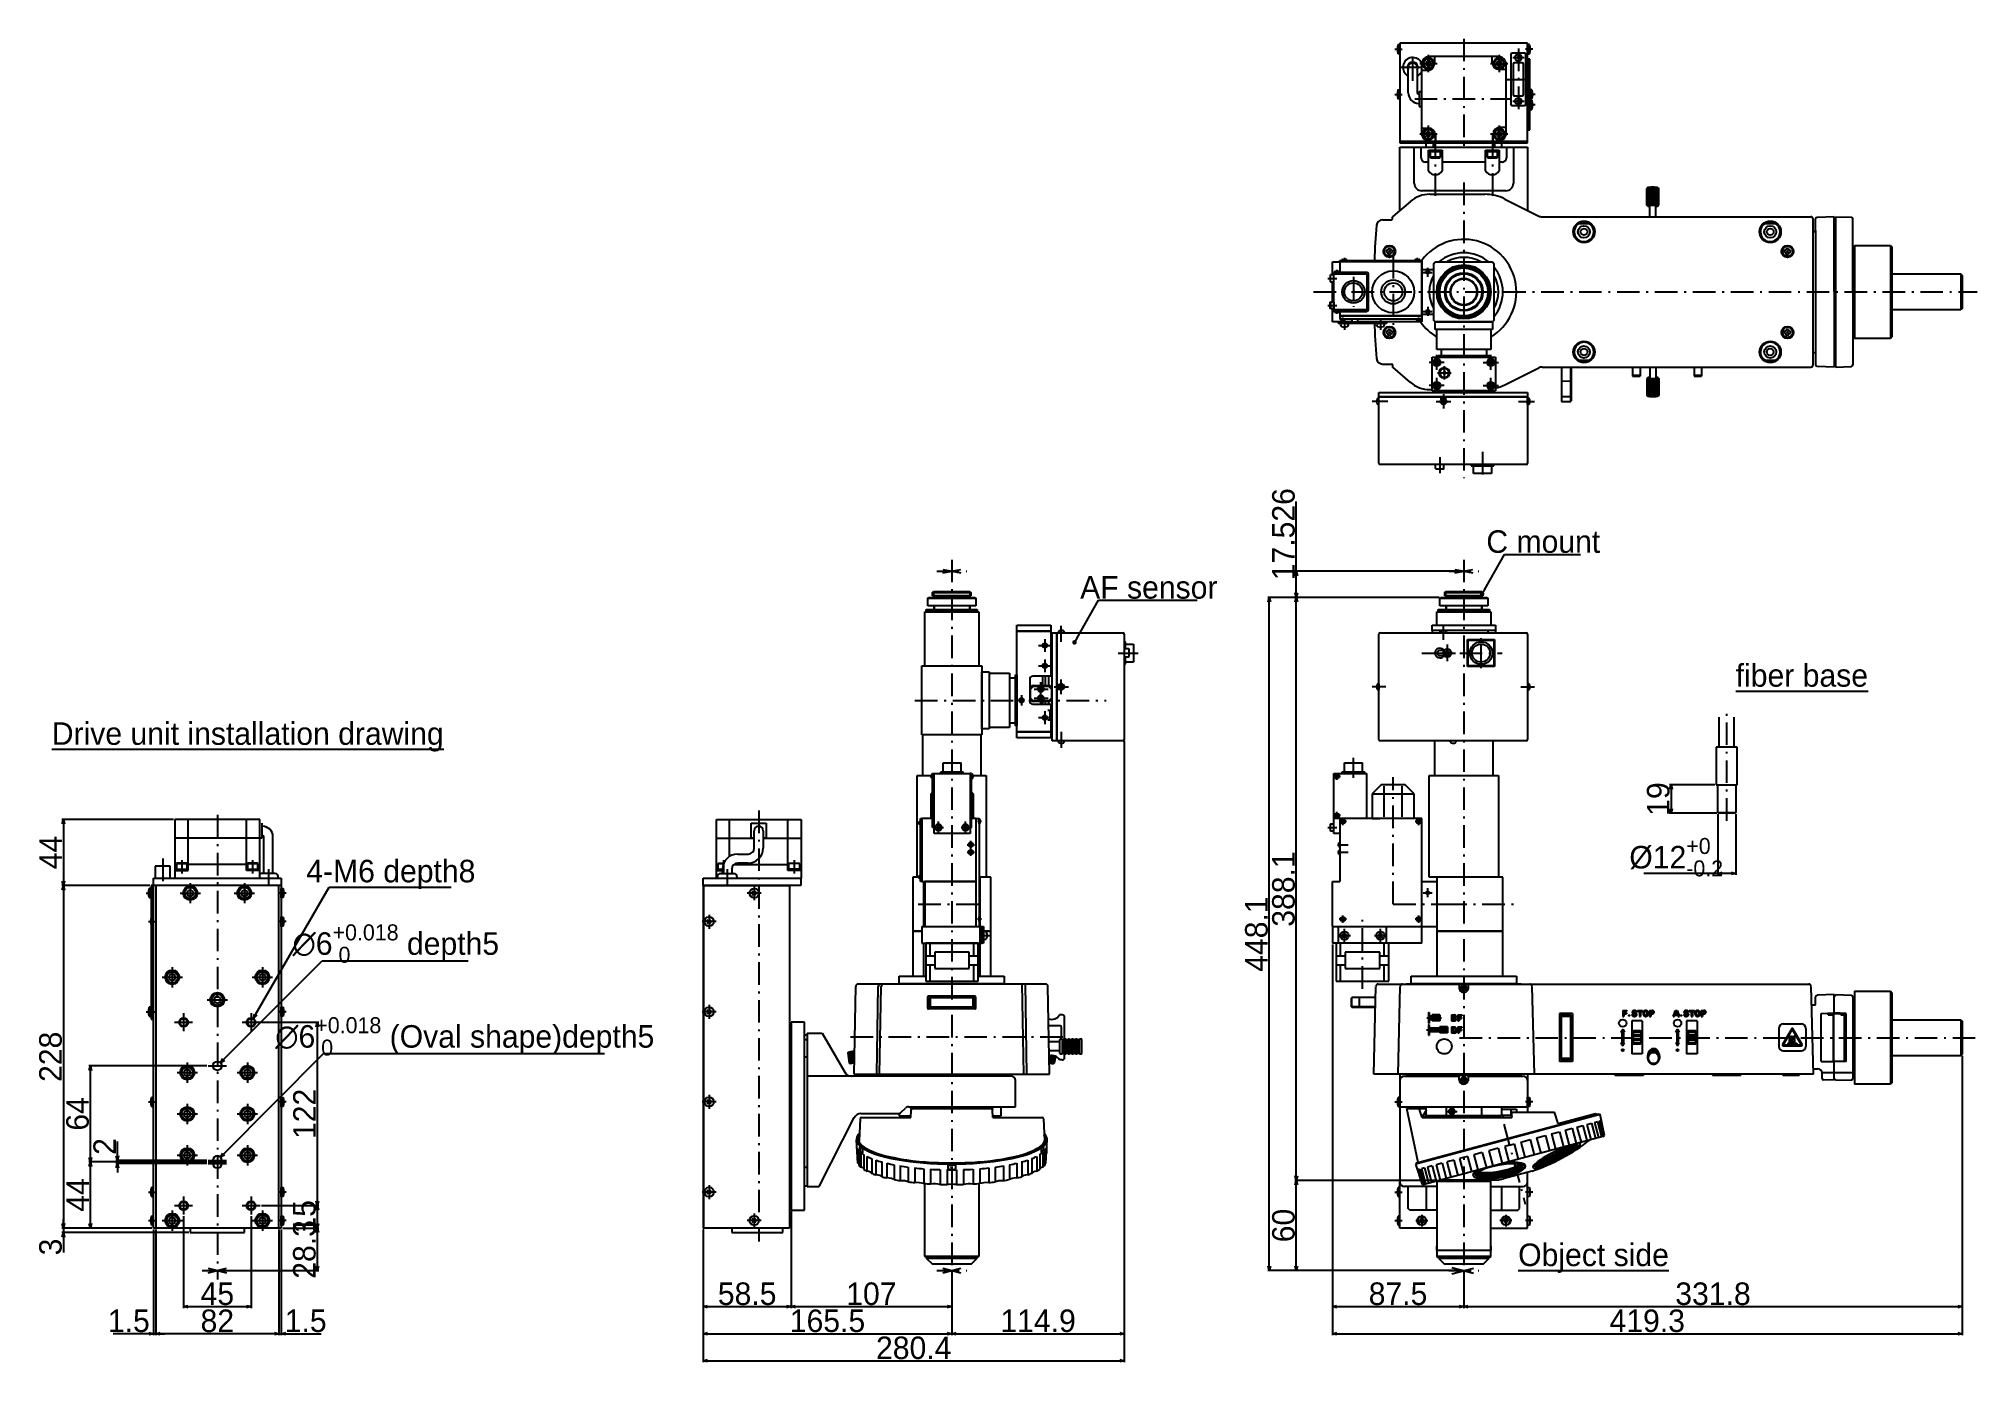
# Model space of a CAD drawing. Header units: millimetres. Extents: x -101 to 1189, y 101 to 982.
import ezdxf

# ---------------------------------------------------------------- set-up
doc = ezdxf.new("R2010")
doc.units = ezdxf.units.MM
doc.linetypes.add('DASHDOT', pattern=[50.5, 30, -9, 2.5, -9])
for name, color, linetype in [('1', 7, 'Continuous'), ('2', 134, 'Continuous'), ('3', 214, 'Continuous')]:
    doc.layers.add(name, color=color, linetype=linetype)
doc.styles.get("Standard").update_dxf_attribs({"font": 'strkfont.shx', "bigfont": 'bigstrkfont.shx'})

msp = doc.modelspace()

# ---------------------------------------------------------------- texts
at = {"layer": '1', "color": 7, "linetype": 'Continuous', "width": 0.35}
for s, rotation, p in [('5', 353, (445.5, 240.2)), ('2', 7, (566.7, 240.1))]:
    msp.add_text(s, height=4, rotation=rotation, dxfattribs=at).set_placement(p)
at = {"layer": '1', "color": 7, "linetype": 'Continuous'}
msp.add_text('1', height=5, dxfattribs=at).set_placement((503.8, 228.4))
at = {"layer": '2', "color": 134, "linetype": 'Continuous'}
for s, p in [('%%Ufiber base', (1028.7, 550.6)), ('%%UDrive unit installation drawing', (-92.3, 511.9)), ('%%UObject side', (883.9, 164.9))]:
    msp.add_text(s, height=15, dxfattribs=at).set_placement(p)
at = {"layer": '2', "color": 134, "linetype": 'Continuous', "char_height": 15, "attachment_point": 5, "rotation": 90}
for s, insert in [('\\A1;17.526', (727.7, 652.1)), ('\\A1;19', (977.2, 475.8)), ('\\A1;44', (-93.1, 440.2)), ('\\A1;388.1', (727.7, 415.9)), ('\\A1;448.1', (709.7, 385.9)), ('\\A1;228', (-93.1, 304.2)), ('\\A1;64', (-75.1, 266.2)), ('\\A1;122', (75.9, 266.2)), ('\\A1;2', (-57.1, 244.5)), ('\\A1;44', (-75.1, 212.2)), ('\\A1;15', (75.9, 197.7)), ('\\A1;28.3', (75.9, 176)), ('\\A1;60', (727.7, 191.9)), ('\\A1;3', (-93.1, 177.6))]:
    msp.add_mtext(s, dxfattribs=dict(at, insert=insert))
at = {"layer": '2', "color": 134, "linetype": 'Continuous', "char_height": 15, "attachment_point": 5}
for s, insert in [('\\A1;C mount', (900.6, 647.1)), ('\\A1;AF sensor', (638, 616.6)), ('\\A1;%%c12{}{\\H0.71x;\\C3;\\S+0^ -0.2;}', (989.1, 437.1)), ('\\A1;4-M6 depth8', (133.4, 425.6)), ('\\A1;∅6{}{\\H0.71x;\\C3;\\S+0.018^  0;} depth5', (136.7, 379.6)), ('\\A1;∅6{}{\\H0.71x;\\C3;\\S+0.018^  0;} (Oval shape)depth5', (182.6, 317.8)), ('\\A1;45', (17.9, 146.4)), ('\\A1;58.5', (370.6, 146.4)), ('\\A1;107', (453.3, 146.4)), ('\\A1;87.5', (803.9, 146.4)), ('\\A1;331.8', (1013.6, 146.4)), ('\\A1;1.5', (-41, 128.4)), ('\\A1;82', (17.9, 128.4)), ('\\A1;1.5', (76.7, 128.4)), ('\\A1;165.5', (424.1, 128.4)), ('\\A1;114.9', (564.3, 128.4)), ('\\A1;419.3', (969.8, 128.4)), ('\\A1;280.4', (481.5, 110.4))]:
    msp.add_mtext(s, dxfattribs=dict(at, insert=insert))

# ---------------------------------------------------------------- blocks, each defined once
blk = doc.blocks.new('_Open30')
at = {"color": 0, "lineweight": -2}
for p, q in [((-1, 0.27), (0, 0)), ((0, 0), (-1, -0.27)), ((0, 0), (-1, 0))]:
    blk.add_line(p, q, dxfattribs=at)
blk = doc.blocks.new('_Dot')
at = {"color": 0, "linetype": 'ByBlock', "lineweight": -2}
blk.add_line((-0.5, 0), (-1, 0), dxfattribs=at)
at = {"color": 0, "linetype": 'ByBlock', "const_width": 0.5}
blk.add_lwpolyline([(-0.25, 0, 1), (0.25, 0, 1)], format="xyb", close=True, dxfattribs=at)

# ---------------------------------------------------------------- linework, layer by layer
at = {"layer": '1', "color": 7, "linetype": 'Continuous'}
for p, q in [((803.9, 978), (805.2, 978.1)), ((803.9, 971.9), (803.9, 978)), ((805.2, 971.8), (803.9, 971.9)), ((890.2, 978.9), (805.2, 978.9)), ((805.2, 978.9), (805.2, 913.7)), ((805.2, 978.1), (805.2, 971.8)), ((870.4, 970.1), (825, 970.1)), ((828.2, 970.1), (828.2, 965.5)), ((866.6, 966.1), (866.6, 970.1)), ((879, 971.4), (879, 938.4)), ((888, 972.4), (880, 972.4)), ((883.1, 970.3), (884.9, 968.5)), ((884.9, 970.3), (883.1, 968.5)), ((889, 938.4), (889, 971.4)), ((890.2, 913.7), (890.2, 978.9)), ((891.5, 978), (890.2, 978.1)), ((890.2, 978.1), (890.2, 971.8)), ((890.2, 971.8), (891.5, 971.9)), ((890.2, 968.4), (890.2, 921.4)), ((891.7, 968.4), (890.2, 968.4)), ((891.5, 971.9), (891.5, 978)), ((891.7, 921.4), (891.7, 968.4)), ((810.7, 945.9), (810.7, 962.9)), ((816.7, 962.9), (816.7, 945.9)), ((819.5, 964.6), (819.5, 919.2)), ((823.5, 960.8), (819.5, 960.8)), ((823.3, 967), (822.4, 965.5)), ((822.4, 965.5), (823.3, 964)), ((825, 967), (823.3, 967)), ((823.3, 964), (825, 964)), ((825.9, 965.5), (825, 967)), ((825, 964), (825.9, 965.5)), ((871.2, 967.2), (869.7, 966.3)), ((869.7, 966.3), (869.7, 964.6)), ((869.7, 964.6), (871.2, 963.7)), ((872.7, 966.3), (871.2, 967.2)), ((871.2, 963.7), (872.7, 964.6)), ((875.9, 961.4), (871.2, 961.4)), ((872.7, 964.6), (872.7, 966.3)), ((875.9, 919.2), (875.9, 964.6)), ((880.5, 964.9), (880.5, 944.9)), ((886.5, 965.9), (881.5, 965.9)), ((887.5, 944.9), (887.5, 964.9)), ((803.9, 948), (805.2, 948.1)), ((803.9, 941.9), (803.9, 948)), ((805.2, 948.1), (805.2, 941.8)), ((817.7, 944.9), (818, 944.9)), ((818, 946.9), (818, 936.9)), ((818, 946.9), (819.5, 946.9)), ((881.5, 943.9), (886.5, 943.9)), ((891.7, 948.1), (891.7, 941.8)), ((893, 948), (891.7, 948.1)), ((893, 941.9), (893, 948)), ((805.2, 941.8), (803.9, 941.9)), ((818, 938.9), (817.7, 938.9)), ((818, 936.9), (819.5, 936.9)), ((880, 937.4), (888, 937.4)), ((884.9, 941.3), (883.1, 939.5)), ((883.1, 941.3), (884.9, 939.5)), ((891.7, 941.8), (893, 941.9)), ((891.7, 941.1), (891.7, 934.8)), ((893, 941), (891.7, 941.1)), ((891.7, 934.8), (893, 934.9)), ((893, 934.9), (893, 941)), ((819.5, 922.4), (824.1, 922.4)), ((824.1, 920.1), (822.6, 919.2)), ((822.6, 919.2), (822.6, 917.5)), ((822.6, 917.5), (824.1, 916.6)), ((825.6, 919.2), (824.1, 920.1)), ((824.1, 916.6), (825.6, 917.5)), ((825.6, 917.5), (825.6, 919.2)), ((828.8, 917.8), (828.8, 913.7)), ((867.2, 913.7), (867.2, 918.4)), ((870.4, 919.9), (869.5, 918.4)), ((869.5, 918.4), (870.4, 916.9)), ((872.1, 919.9), (870.4, 919.9)), ((870.4, 916.9), (872.1, 916.9)), ((871.8, 923), (875.9, 923)), ((873, 918.4), (872.1, 919.9)), ((872.1, 916.9), (873, 918.4)), ((890.2, 921.4), (891.7, 921.4)), ((805.2, 913.7), (890.2, 913.7)), ((805.2, 913.7), (805.2, 912.7)), ((805.2, 912.7), (890.2, 912.7)), ((805.2, 909.7), (890.2, 909.7)), ((805.2, 867.7), (805.2, 909.7)), ((814.7, 885.7), (814.7, 909.7)), ((819.2, 902.7), (819.2, 909.7)), ((822.7, 912.7), (872.7, 912.7)), ((822.7, 909.7), (822.7, 912.7)), ((824.2, 893.9), (824.2, 907.7)), ((824.2, 907.7), (833.2, 907.7)), ((824.9, 906.7), (824.9, 907.7)), ((825.2, 906.7), (824.9, 906.7)), ((825, 913.7), (870.4, 913.7)), ((825.2, 906.7), (825.2, 903.1)), ((832.2, 906.7), (825.2, 906.7)), ((827.2, 912.7), (827.2, 909.7)), ((832.2, 903.1), (832.2, 906.7)), ((832.2, 906.7), (832.5, 906.7)), ((832.5, 906.7), (832.5, 907.7)), ((833.2, 907.7), (833.2, 893.9)), ((862.2, 893.9), (862.2, 907.7)), ((862.2, 907.7), (871.2, 907.7)), ((862.9, 906.7), (862.9, 907.7)), ((863.2, 906.7), (862.9, 906.7)), ((863.2, 906.7), (863.2, 903.1)), ((870.2, 906.7), (863.2, 906.7)), ((868.2, 912.7), (868.2, 909.7)), ((870.2, 903.1), (870.2, 906.7)), ((870.2, 906.7), (870.5, 906.7)), ((870.5, 906.7), (870.5, 907.7)), ((871.2, 907.7), (871.2, 893.9)), ((872.7, 912.7), (872.7, 909.7)), ((876.2, 909.7), (876.2, 902.7)), ((880.7, 909.7), (880.7, 885.7)), ((890.2, 912.7), (890.2, 913.7)), ((890.2, 909.7), (890.2, 867.7)), ((824.2, 899.7), (822.2, 899.7)), ((825.2, 903.1), (825.6, 902.7)), ((832.2, 903.1), (825.2, 903.1)), ((825.6, 902.7), (831.8, 902.7)), ((831.8, 902.7), (832.2, 903.1)), ((862.2, 899.7), (833.2, 899.7)), ((863.2, 903.1), (863.6, 902.7)), ((870.2, 903.1), (863.2, 903.1)), ((863.6, 902.7), (869.8, 902.7)), ((869.8, 902.7), (870.2, 903.1)), ((873.2, 899.7), (871.2, 899.7)), ((875.7, 880.7), (819.7, 880.7)), ((825.1, 878.4), (861.6, 878.4)), ((970, 882.7), (969.5, 882.2)), ((969.5, 871.2), (969.5, 882.2)), ((969.7, 871.4), (969.7, 882.3)), ((970, 871.5), (970, 882.4)), ((970.6, 871.6), (970.6, 882.5)), ((971.4, 882.6), (971.4, 871.7)), ((972.4, 882.7), (972.4, 871.8)), ((973.5, 882.7), (973.5, 871.8)), ((974.6, 882.7), (974.6, 871.8)), ((975.6, 882.6), (975.6, 871.7)), ((976.3, 871.6), (976.3, 882.5)), ((977, 882.7), (977.5, 882.2)), ((977, 871.5), (977, 882.4)), ((977.3, 871.4), (977.3, 882.3)), ((977.5, 871.2), (977.5, 882.2)), ((812.1, 873.6), (800.4, 863.6)), ((875, 875.2), (897.6, 863.9)), ((970, 870.7), (969.5, 871.2)), ((971.5, 863.4), (971.5, 870.7)), ((975.5, 863.4), (975.5, 870.7)), ((977, 870.7), (977.5, 871.2)), ((793.6, 861.4), (799.7, 861.4)), ((800.2, 861.9), (800.2, 863.2)), ((899.9, 863.4), (1078.7, 863.4)), ((923.1, 858.9), (932.3, 858.9)), ((924, 859.5), (931.4, 859.5)), ((1047.1, 858.9), (1056.3, 858.9)), ((1048, 859.5), (1055.4, 859.5)), ((1080.2, 813.4), (1080.2, 861.9)), ((1080.2, 853.7), (1081.4, 853.7)), ((1081.9, 854.2), (1081.9, 862)), ((1081.9, 854.2), (1081.9, 764.8)), ((1094.2, 863.4), (1082.9, 863)), ((1094.2, 813.4), (1094.2, 863.4)), ((1094.2, 863.4), (1094.2, 862.7)), ((1094.2, 862.7), (1095.2, 862.7)), ((1095.2, 863.4), (1095.2, 763.4)), ((1095.2, 863.4), (1105.7, 863.1)), ((1106.7, 813.4), (1106.7, 862.1)), ((796.2, 839.7), (796.2, 841.2)), ((797.4, 841.2), (796.2, 841.2)), ((797.4, 839.7), (796.2, 839.7)), ((797.4, 842.4), (798.9, 842.4)), ((797.4, 842.4), (797.4, 841.2)), ((797.4, 838.4), (797.4, 839.7)), ((798.9, 842.4), (798.9, 841.2)), ((798.9, 841.2), (800.2, 841.2)), ((798.9, 838.4), (798.9, 839.7)), ((798.9, 839.7), (800.2, 839.7)), ((800.2, 841.2), (800.2, 839.7)), ((1061.2, 839.7), (1061.2, 841.2)), ((1062.4, 841.2), (1061.2, 841.2)), ((1062.4, 839.7), (1061.2, 839.7)), ((1062.4, 842.4), (1063.9, 842.4)), ((1062.4, 842.4), (1062.4, 841.2)), ((1062.4, 838.4), (1062.4, 839.7)), ((1063.9, 842.4), (1063.9, 841.2)), ((1063.9, 841.2), (1065.2, 841.2)), ((1063.9, 838.4), (1063.9, 839.7)), ((1063.9, 839.7), (1065.2, 839.7)), ((1065.2, 841.2), (1065.2, 839.7)), ((1106.7, 839.4), (1107.7, 839.4)), ((1107.7, 844.4), (1131.7, 844.4)), ((1107.7, 844.4), (1107.7, 782.4)), ((1107.7, 839.4), (1107.7, 787.4)), ((1131.7, 844.4), (1131.7, 782.4)), ((1131.7, 844.4), (1132.7, 843.4)), ((1132.7, 843.4), (1132.7, 783.4)), ((760.2, 833.4), (765.2, 833.4)), ((760.2, 824.7), (760.2, 833.4)), ((783.2, 826.4), (761.2, 826.4)), ((761.2, 826.4), (761.2, 825.4)), ((761.7, 826.7), (761.7, 826.4)), ((761.7, 826.4), (764.7, 826.4)), ((764.4, 827), (762, 827)), ((764.7, 826.4), (764.7, 826.7)), ((765.2, 834.4), (819.7, 834.4)), ((765.2, 833.4), (765.2, 834.4)), ((819.7, 833.4), (765.2, 833.4)), ((765.2, 833.4), (765.2, 826.4)), ((766.7, 834.4), (766.7, 834.7)), ((769.7, 834.4), (766.7, 834.4)), ((767, 835), (769.4, 835)), ((769.7, 834.7), (769.7, 834.4)), ((798.9, 838.4), (797.4, 838.4)), ((815.2, 834.4), (815.2, 834.7)), ((818.2, 834.4), (815.2, 834.4)), ((815.5, 835), (817.9, 835)), ((818.2, 834.7), (818.2, 834.4)), ((819.7, 834.4), (819.7, 833.4)), ((819.7, 797.4), (819.7, 833.4)), ((819.7, 833.4), (819.7, 793.4)), ((819.7, 828.4), (827.7, 828.4)), ((822.2, 826.5), (822.2, 826.6)), ((822.2, 826.6), (822.2, 826.6)), ((822.2, 826.6), (822.2, 826.6)), ((822.2, 826.6), (822.3, 826.6)), ((822.2, 826.4), (822.2, 826.5)), ((822.2, 826.5), (822.2, 826.5)), ((822.2, 826.5), (822.2, 826.5)), ((822.2, 826.5), (822.2, 826.5)), ((822.2, 826.5), (822.2, 826.5)), ((822.2, 826.5), (822.2, 826.5)), ((822.2, 826.3), (822.2, 826.4)), ((822.2, 826.4), (822.2, 826.4)), ((822.2, 826.4), (822.2, 826.4)), ((822.2, 826.4), (822.2, 826.4)), ((822.2, 826.4), (822.2, 826.4)), ((822.2, 826.2), (822.2, 826.3)), ((822.2, 826.3), (822.2, 826.3)), ((822.2, 826.3), (822.2, 826.3)), ((822.2, 826.3), (822.2, 826.3)), ((822.2, 826.3), (822.2, 826.3)), ((822.3, 826.2), (822.2, 826.2)), ((822.2, 826.2), (822.2, 826.2)), ((822.2, 826.2), (822.2, 826.2)), ((822.3, 826.7), (822.4, 826.8)), ((822.3, 826.6), (822.3, 826.7)), ((822.3, 826.7), (822.3, 826.7)), ((822.3, 826.7), (822.3, 826.7)), ((822.3, 826.7), (822.3, 826.7)), ((822.3, 826.7), (822.3, 826.7)), ((822.3, 826.6), (822.3, 826.6)), ((822.3, 826.6), (822.3, 826.6)), ((822.3, 826.2), (822.3, 826.2)), ((822.3, 826.1), (822.3, 826.2)), ((822.3, 826.2), (822.3, 826.2)), ((822.4, 826.1), (822.3, 826.1)), ((822.3, 826.1), (822.3, 826.1)), ((822.3, 826.1), (822.3, 826.1)), ((822.3, 826.1), (822.3, 826.1)), ((822.3, 826.1), (822.3, 826.1)), ((822.4, 826.8), (822.4, 826.8)), ((822.4, 826.8), (822.4, 826.8)), ((822.4, 826.8), (822.4, 826.8)), ((822.4, 826.8), (822.4, 826.8)), ((822.4, 826.8), (822.5, 826.8)), ((822.4, 826.4), (822.4, 826.5)), ((822.4, 826.5), (822.4, 826.5)), ((822.4, 826.5), (822.5, 826.5)), ((822.4, 826.3), (822.4, 826.4)), ((822.4, 826.4), (822.4, 826.4)), ((822.4, 826.4), (822.4, 826.4)), ((822.4, 826.4), (822.4, 826.4)), ((822.4, 826.4), (822.4, 826.4)), ((822.4, 826.4), (822.4, 826.4)), ((822.4, 826.4), (822.4, 826.4)), ((822.5, 826.3), (822.4, 826.3)), ((822.4, 826), (822.4, 826.1)), ((822.4, 826), (822.4, 826)), ((822.5, 826), (822.4, 826)), ((822.4, 826), (822.4, 826)), ((822.4, 826), (822.4, 826)), ((822.5, 826.8), (822.5, 826.9)), ((822.5, 826.9), (822.5, 826.9)), ((822.5, 826.9), (822.5, 826.9)), ((822.5, 826.9), (822.6, 826.9)), ((822.5, 826.8), (822.5, 826.8)), ((822.5, 826.6), (822.5, 826.7)), ((822.5, 826.7), (822.6, 826.7)), ((822.5, 826.5), (822.5, 826.6)), ((822.5, 826.6), (822.5, 826.6)), ((822.5, 826.6), (822.5, 826.6)), ((822.5, 826.6), (822.5, 826.6)), ((822.5, 826.6), (822.5, 826.6)), ((822.5, 826.6), (822.5, 826.6)), ((822.5, 826.5), (822.5, 826.5)), ((822.5, 826.5), (822.5, 826.5)), ((822.5, 826.5), (822.5, 826.5)), ((822.5, 826.5), (822.5, 826.5)), ((822.5, 826.2), (822.5, 826.3)), ((822.5, 826.3), (822.5, 826.3)), ((822.5, 826.3), (822.5, 826.3)), ((822.5, 826.3), (822.5, 826.3)), ((822.5, 826.3), (822.5, 826.3)), ((822.6, 826.1), (822.5, 826.2)), ((822.5, 826.2), (822.5, 826.2)), ((822.5, 826.2), (822.5, 826.2)), ((822.5, 826.2), (822.5, 826.2)), ((822.5, 826.2), (822.5, 826.2)), ((822.5, 826.2), (822.5, 826.2)), ((822.5, 826.2), (822.5, 826.2)), ((822.5, 826), (822.5, 826)), ((822.5, 825.9), (822.5, 826)), ((822.6, 825.9), (822.5, 825.9)), ((822.5, 825.9), (822.5, 825.9)), ((822.5, 825.9), (822.5, 825.9)), ((822.6, 826.9), (822.7, 827)), ((822.6, 826.9), (822.6, 826.9)), ((822.6, 826.9), (822.6, 826.9)), ((822.6, 826.9), (822.6, 826.9)), ((822.6, 826.7), (822.7, 826.8)), ((822.6, 826.7), (822.6, 826.7)), ((822.6, 826.7), (822.6, 826.7)), ((822.6, 826.7), (822.6, 826.7)), ((822.6, 826.7), (822.6, 826.7)), ((822.6, 826.7), (822.6, 826.7)), ((822.6, 826.7), (822.6, 826.7)), ((822.7, 826), (822.6, 826.1)), ((822.6, 826.1), (822.6, 826.1)), ((822.6, 826.1), (822.6, 826.1)), ((822.6, 826.1), (822.6, 826.1)), ((822.6, 826.1), (822.6, 826.1)), ((822.6, 826.1), (822.6, 826.1)), ((822.6, 826.1), (822.6, 826.1)), ((822.6, 825.9), (822.6, 825.9)), ((822.7, 827), (822.7, 827)), ((822.7, 827), (822.7, 827)), ((822.7, 827), (822.8, 827)), ((822.7, 826.8), (822.7, 826.8)), ((822.7, 826.8), (822.7, 826.8)), ((822.7, 826.8), (822.7, 826.8)), ((822.7, 826.8), (822.7, 826.8)), ((822.7, 826.8), (822.8, 826.8)), ((822.8, 826), (822.7, 826)), ((822.7, 826), (822.7, 826)), ((822.7, 826), (822.7, 826)), ((822.7, 826), (822.7, 826)), ((822.7, 826), (822.7, 826)), ((822.8, 827), (822.8, 827)), ((822.8, 827), (822.8, 827)), ((822.8, 827), (822.8, 827)), ((822.8, 827), (822.9, 827)), ((822.8, 826.8), (822.8, 826.9)), ((822.8, 826.9), (822.8, 826.9)), ((822.8, 826.9), (822.9, 826.9)), ((822.8, 826.8), (822.8, 826.8)), ((822.8, 826.8), (822.8, 826.8)), ((822.8, 825.9), (822.8, 826)), ((822.8, 826), (822.8, 826)), ((822.8, 826), (822.8, 826)), ((822.8, 826), (822.8, 826)), ((822.9, 825.9), (822.8, 825.9)), ((822.9, 827), (822.9, 827.1)), ((822.9, 827.1), (823, 827.1)), ((822.9, 827), (822.9, 827)), ((822.9, 826.9), (822.9, 826.9)), ((822.9, 826.9), (822.9, 826.9)), ((822.9, 826.9), (822.9, 826.9)), ((822.9, 826.9), (823, 826.9)), ((823, 825.9), (822.9, 825.9)), ((822.9, 825.9), (822.9, 825.9)), ((822.9, 825.9), (822.9, 825.9)), ((822.9, 825.9), (822.9, 825.9)), ((823, 827.1), (823, 827.1)), ((823, 827.1), (823, 827.1)), ((823, 827.1), (823.1, 827.1)), ((823, 826.9), (823, 826.9)), ((823, 826.9), (823, 826.9)), ((823, 826.9), (823, 826.9)), ((823, 826.9), (823.1, 826.9)), ((823.1, 827.1), (823.1, 827.1)), ((823.1, 827.1), (823.2, 827.1)), ((823.1, 827.1), (823.1, 827.1)), ((823.1, 826.9), (823.1, 827)), ((823.1, 827), (823.1, 827)), ((823.1, 827), (823.1, 827)), ((823.1, 827), (823.2, 827)), ((823.2, 827.1), (823.2, 827.1)), ((823.2, 827.1), (823.2, 827.1)), ((823.2, 827.1), (823.3, 827.1)), ((823.2, 827), (823.2, 827)), ((823.2, 827), (823.2, 827)), ((823.2, 827), (823.3, 827)), ((823.3, 827.1), (823.3, 827.1)), ((823.3, 827.1), (823.4, 827.1)), ((823.3, 827), (823.3, 827)), ((823.3, 827), (823.3, 827)), ((823.3, 827), (823.3, 827)), ((823.3, 827), (823.4, 827)), ((823.4, 827.1), (823.4, 827.1)), ((823.4, 827.1), (823.4, 827.1)), ((823.4, 827.1), (823.5, 827.1)), ((823.4, 827), (823.4, 827)), ((823.4, 827), (823.4, 827)), ((823.4, 827), (823.5, 827)), ((823.5, 827.1), (823.5, 827.2)), ((823.5, 827.2), (823.6, 827.2)), ((823.5, 827.1), (823.5, 827.1)), ((823.5, 827), (823.5, 827)), ((823.5, 827), (823.5, 827)), ((823.5, 827), (823.6, 827)), ((823.6, 827.2), (823.6, 827.2)), ((823.6, 827.2), (823.6, 827.2)), ((823.6, 827.2), (823.7, 827.2)), ((823.6, 827), (823.6, 827)), ((823.6, 827), (823.6, 827)), ((823.6, 827), (823.7, 827)), ((823.7, 827.2), (823.7, 827.2)), ((823.7, 827.2), (823.8, 827.2)), ((823.7, 827), (823.7, 827)), ((823.7, 827), (823.7, 827)), ((823.7, 827), (823.7, 827)), ((823.7, 827), (823.8, 827)), ((823.8, 827.2), (823.8, 827.2)), ((823.8, 827.2), (823.8, 827.2)), ((823.8, 827.2), (823.9, 827.1)), ((823.8, 827), (823.8, 827)), ((823.8, 827), (823.8, 827)), ((823.8, 827), (823.9, 827)), ((823.9, 827.1), (823.9, 827.1)), ((823.9, 827.1), (823.9, 827.1)), ((823.9, 827.1), (824, 827.1)), ((823.9, 827), (823.9, 827)), ((823.9, 827), (823.9, 827)), ((823.9, 827), (824, 827)), ((824, 827.1), (824, 827.1)), ((824, 827.1), (824, 827.1)), ((824, 827.1), (824.1, 827.1)), ((824, 827), (824, 827)), ((824, 827), (824, 827)), ((824, 827), (824, 827)), ((824, 827), (824.1, 827)), ((824.1, 827.1), (824.1, 827.1)), ((824.1, 827.1), (824.2, 827.1)), ((824.1, 827), (824.1, 827)), ((824.1, 827), (824.1, 827)), ((824.1, 827), (824.2, 827)), ((824.2, 827.1), (824.2, 827.1)), ((824.2, 827.1), (824.2, 827.1)), ((824.2, 827.1), (824.3, 827.1)), ((824.2, 827), (824.2, 827)), ((824.2, 827), (824.2, 827)), ((824.2, 827), (824.2, 827)), ((824.2, 827), (824.3, 827)), ((824.3, 827.1), (824.3, 827.1)), ((824.3, 827.1), (824.3, 827.1)), ((824.3, 827.1), (824.4, 827.1)), ((824.3, 827), (824.3, 826.9)), ((824.3, 826.9), (824.3, 826.9)), ((824.3, 826.9), (824.4, 826.9)), ((824.4, 827.1), (824.4, 827.1)), ((824.4, 827.1), (824.4, 827.1)), ((824.4, 827.1), (824.5, 827)), ((824.4, 826.9), (824.4, 826.9)), ((824.4, 826.9), (824.4, 826.9)), ((824.4, 826.9), (824.4, 826.9)), ((824.4, 826.9), (824.5, 826.9)), ((824.5, 825.9), (824.4, 825.9)), ((824.4, 825.9), (824.4, 825.9)), ((824.5, 827), (824.5, 827)), ((824.5, 827), (824.5, 827)), ((824.5, 827), (824.6, 827)), ((824.5, 826.9), (824.5, 826.9)), ((824.5, 826.9), (824.5, 826.9)), ((824.5, 826.9), (824.5, 826.9)), ((824.5, 826.9), (824.6, 826.9)), ((824.6, 826), (824.5, 825.9)), ((824.5, 825.9), (824.5, 825.9)), ((824.5, 825.9), (824.5, 825.9)), ((824.5, 825.9), (824.5, 825.9)), ((824.6, 827), (824.6, 827)), ((824.6, 827), (824.6, 827)), ((824.6, 827), (824.6, 827)), ((824.6, 827), (824.7, 827)), ((824.6, 826.9), (824.6, 826.8)), ((824.6, 826.8), (824.6, 826.8)), ((824.6, 826.8), (824.6, 826.8)), ((824.6, 826.8), (824.6, 826.8)), ((824.6, 826.8), (824.7, 826.8)), ((824.7, 826), (824.6, 826)), ((824.6, 826), (824.6, 826)), ((824.6, 826), (824.6, 826)), ((824.6, 826), (824.6, 826)), ((824.6, 826), (824.6, 826)), ((824.7, 827), (824.7, 827)), ((824.7, 827), (824.7, 826.9)), ((824.7, 826.9), (824.7, 826.9)), ((824.7, 826.9), (824.8, 826.9)), ((824.7, 826.8), (824.7, 826.8)), ((824.7, 826.8), (824.7, 826.8)), ((824.7, 826.8), (824.7, 826.8)), ((824.7, 826.8), (824.7, 826.8)), ((824.7, 826.8), (824.7, 826.7)), ((824.7, 826.7), (824.8, 826.7)), ((824.7, 826.1), (824.7, 826.1)), ((824.8, 826.1), (824.7, 826.1)), ((824.7, 826.1), (824.7, 826)), ((824.7, 826), (824.7, 826)), ((824.7, 826), (824.7, 826)), ((824.7, 826), (824.7, 826)), ((824.8, 826.9), (824.8, 826.9)), ((824.8, 826.9), (824.8, 826.9)), ((824.8, 826.9), (824.8, 826.9)), ((824.8, 826.9), (824.9, 826.9)), ((824.8, 826.7), (824.8, 826.7)), ((824.8, 826.7), (824.8, 826.7)), ((824.8, 826.7), (824.8, 826.7)), ((824.8, 826.7), (824.8, 826.7)), ((824.8, 826.7), (824.8, 826.7)), ((824.8, 826.7), (824.8, 826.6)), ((824.8, 826.6), (824.9, 826.6)), ((824.9, 826.2), (824.8, 826.2)), ((824.8, 826.2), (824.8, 826.1)), ((824.8, 826.1), (824.8, 826.1)), ((824.8, 826.1), (824.8, 826.1)), ((824.8, 826.1), (824.8, 826.1)), ((824.8, 826.1), (824.8, 826.1)), ((824.8, 826.1), (824.8, 826.1)), ((824.9, 825.9), (824.8, 825.9)), ((824.8, 825.9), (824.8, 825.9)), ((824.8, 825.9), (824.8, 825.9)), ((824.8, 825.9), (824.8, 825.9)), ((824.9, 826.9), (824.9, 826.9)), ((824.9, 826.9), (824.9, 826.8)), ((824.9, 826.8), (824.9, 826.8)), ((824.9, 826.8), (825, 826.8)), ((824.9, 826.6), (824.9, 826.6)), ((824.9, 826.6), (824.9, 826.6)), ((824.9, 826.6), (824.9, 826.6)), ((824.9, 826.6), (824.9, 826.6)), ((824.9, 826.6), (824.9, 826.6)), ((824.9, 826.6), (824.9, 826.5)), ((824.9, 826.5), (824.9, 826.5)), ((824.9, 826.5), (824.9, 826.5)), ((824.9, 826.5), (824.9, 826.5)), ((824.9, 826.5), (824.9, 826.5)), ((824.9, 826.5), (824.9, 826.5)), ((824.9, 826.5), (824.9, 826.5)), ((824.9, 826.5), (824.9, 826.4)), ((824.9, 826.4), (824.9, 826.4)), ((824.9, 826.4), (824.9, 826.4)), ((824.9, 826.4), (824.9, 826.4)), ((824.9, 826.4), (824.9, 826.4)), ((824.9, 826.4), (824.9, 826.3)), ((824.9, 826.4), (824.9, 826.4)), ((824.9, 826.3), (824.9, 826.3)), ((824.9, 826.3), (824.9, 826.3)), ((824.9, 826.3), (824.9, 826.3)), ((824.9, 826.3), (824.9, 826.3)), ((824.9, 826.3), (824.9, 826.3)), ((824.9, 826.3), (824.9, 826.3)), ((824.9, 826.3), (824.9, 826.2)), ((824.9, 826.2), (824.9, 826.2)), ((824.9, 826.2), (824.9, 826.2)), ((824.9, 826.2), (824.9, 826.2)), ((824.9, 826.2), (824.9, 826.2)), ((825, 826), (824.9, 826)), ((824.9, 826), (824.9, 826)), ((824.9, 826), (824.9, 826)), ((824.9, 826), (824.9, 825.9)), ((825, 826.8), (825, 826.8)), ((825, 826.8), (825, 826.8)), ((825, 826.8), (825, 826.8)), ((825, 826.8), (825, 826.7)), ((825, 826.7), (825, 826.7)), ((825, 826.7), (825.1, 826.7)), ((825.1, 826.1), (825, 826.1)), ((825, 826.1), (825, 826.1)), ((825, 826.1), (825, 826)), ((825, 826), (825, 826)), ((825, 826), (825, 826)), ((825, 826), (825, 826)), ((825.1, 826.7), (825.1, 826.7)), ((825.1, 826.7), (825.1, 826.7)), ((825.1, 826.7), (825.1, 826.7)), ((825.1, 826.7), (825.1, 826.6)), ((825.1, 826.6), (825.1, 826.6)), ((825.1, 826.6), (825.1, 826.6)), ((825.1, 826.6), (825.1, 826.6)), ((825.1, 826.6), (825.2, 826.6)), ((825.2, 826.2), (825.1, 826.2)), ((825.1, 826.2), (825.1, 826.2)), ((825.1, 826.2), (825.1, 826.2)), ((825.1, 826.2), (825.1, 826.2)), ((825.1, 826.2), (825.1, 826.1)), ((825.1, 826.1), (825.1, 826.1)), ((825.1, 826.1), (825.1, 826.1)), ((825.1, 826.1), (825.1, 826.1)), ((825.2, 826.6), (825.2, 826.6)), ((825.2, 826.6), (825.2, 826.5)), ((825.2, 826.5), (825.2, 826.5)), ((825.2, 826.5), (825.2, 826.5)), ((825.2, 826.5), (825.2, 826.5)), ((825.2, 826.5), (825.2, 826.5)), ((825.2, 826.5), (825.2, 826.4)), ((825.2, 826.4), (825.2, 826.4)), ((825.2, 826.4), (825.2, 826.4)), ((825.2, 826.4), (825.2, 826.4)), ((825.2, 826.4), (825.2, 826.3)), ((825.2, 826.4), (825.2, 826.4)), ((825.2, 826.3), (825.2, 826.3)), ((825.2, 826.3), (825.2, 826.3)), ((825.2, 826.3), (825.2, 826.3)), ((825.2, 826.3), (825.2, 826.3)), ((825.2, 826.3), (825.2, 826.3)), ((825.2, 826.3), (825.2, 826.2)), ((827.7, 832.4), (828.7, 833.4)), ((827.7, 794.4), (827.7, 832.4)), ((828.7, 833.4), (866.7, 833.4)), ((866.7, 833.4), (867.7, 832.4)), ((867.7, 832.4), (867.7, 794.4)), ((1063.9, 838.4), (1062.4, 838.4)), ((758.9, 824.7), (758.7, 824.4)), ((758.7, 824.4), (758.7, 820.4)), ((758.7, 820.4), (758.9, 820.2)), ((758.9, 820.2), (758.9, 824.7)), ((761.2, 824.7), (758.9, 824.7)), ((758.9, 820.2), (761.2, 820.2)), ((760.2, 806.7), (760.2, 820.2)), ((760.2, 806.7), (760.2, 820.2)), ((761.2, 801.4), (761.2, 825.4)), ((761.2, 825.4), (783.2, 825.4)), ((761.2, 820.2), (761.2, 824.7)), ((783.2, 825.4), (783.2, 801.4)), ((784.2, 801.4), (784.2, 825.4)), ((822.7, 825.9), (822.6, 825.9)), ((822.6, 825.9), (822.6, 825.9)), ((822.6, 825.9), (822.6, 825.9)), ((822.7, 825.8), (822.7, 825.9)), ((822.7, 825.8), (822.7, 825.8)), ((822.8, 825.8), (822.7, 825.8)), ((822.9, 825.8), (822.8, 825.8)), ((822.8, 825.8), (822.8, 825.8)), ((822.8, 825.8), (822.8, 825.8)), ((822.8, 825.8), (822.8, 825.8)), ((823, 825.7), (822.9, 825.8)), ((822.9, 825.8), (822.9, 825.8)), ((822.9, 825.8), (822.9, 825.8)), ((823.1, 825.9), (823, 825.9)), ((823, 825.9), (823, 825.9)), ((823, 825.9), (823, 825.9)), ((823, 825.9), (823, 825.9)), ((823.1, 825.7), (823, 825.7)), ((823, 825.7), (823, 825.7)), ((823, 825.7), (823, 825.7)), ((823.1, 825.8), (823.1, 825.9)), ((823.1, 825.9), (823.1, 825.9)), ((823.2, 825.8), (823.1, 825.8)), ((823.1, 825.8), (823.1, 825.8)), ((823.2, 825.7), (823.1, 825.7)), ((823.1, 825.7), (823.1, 825.7)), ((823.1, 825.7), (823.1, 825.7)), ((823.3, 825.8), (823.2, 825.8)), ((823.2, 825.8), (823.2, 825.8)), ((823.2, 825.8), (823.2, 825.8)), ((823.2, 825.7), (823.2, 825.7)), ((823.3, 825.7), (823.2, 825.7)), ((823.2, 825.7), (823.2, 825.7)), ((823.4, 825.8), (823.3, 825.8)), ((823.3, 825.8), (823.3, 825.8)), ((823.3, 825.8), (823.3, 825.8)), ((823.3, 825.8), (823.3, 825.8)), ((823.3, 825.7), (823.3, 825.7)), ((823.4, 825.7), (823.3, 825.7)), ((823.5, 825.8), (823.4, 825.8)), ((823.4, 825.8), (823.4, 825.8)), ((823.4, 825.8), (823.4, 825.8)), ((823.5, 825.7), (823.4, 825.7)), ((823.4, 825.7), (823.4, 825.7)), ((823.4, 825.7), (823.4, 825.7)), ((823.6, 825.8), (823.5, 825.8)), ((823.5, 825.8), (823.5, 825.8)), ((823.5, 825.8), (823.5, 825.8)), ((823.5, 825.7), (823.5, 825.7)), ((823.6, 825.7), (823.5, 825.7)), ((823.5, 825.7), (823.5, 825.7)), ((823.7, 825.8), (823.6, 825.8)), ((823.6, 825.8), (823.6, 825.8)), ((823.6, 825.8), (823.6, 825.8)), ((823.7, 825.7), (823.6, 825.7)), ((823.6, 825.7), (823.6, 825.7)), ((823.6, 825.7), (823.6, 825.7)), ((823.8, 825.8), (823.7, 825.8)), ((823.7, 825.8), (823.7, 825.8)), ((823.7, 825.8), (823.7, 825.8)), ((823.7, 825.8), (823.7, 825.8)), ((823.8, 825.7), (823.7, 825.7)), ((823.7, 825.7), (823.7, 825.7)), ((823.9, 825.8), (823.8, 825.8)), ((823.8, 825.8), (823.8, 825.8)), ((823.8, 825.8), (823.8, 825.8)), ((823.9, 825.7), (823.8, 825.7)), ((823.8, 825.7), (823.8, 825.7)), ((823.8, 825.7), (823.8, 825.7)), ((824, 825.8), (823.9, 825.8)), ((823.9, 825.8), (823.9, 825.8)), ((823.9, 825.8), (823.9, 825.8)), ((824, 825.7), (823.9, 825.7)), ((823.9, 825.7), (823.9, 825.7)), ((823.9, 825.7), (823.9, 825.7)), ((824.1, 825.8), (824, 825.8)), ((824, 825.8), (824, 825.8)), ((824, 825.8), (824, 825.8)), ((824, 825.8), (824, 825.8)), ((824.1, 825.7), (824, 825.7)), ((824, 825.7), (824, 825.7)), ((824, 825.7), (824, 825.7)), ((824.2, 825.8), (824.1, 825.8)), ((824.1, 825.8), (824.1, 825.8)), ((824.1, 825.8), (824.1, 825.8)), ((824.2, 825.7), (824.1, 825.7)), ((824.1, 825.7), (824.1, 825.7)), ((824.3, 825.9), (824.2, 825.8)), ((824.2, 825.8), (824.2, 825.8)), ((824.2, 825.8), (824.2, 825.8)), ((824.2, 825.8), (824.2, 825.8)), ((824.3, 825.7), (824.2, 825.7)), ((824.2, 825.7), (824.2, 825.7)), ((824.2, 825.7), (824.2, 825.7)), ((824.4, 825.9), (824.3, 825.9)), ((824.3, 825.9), (824.3, 825.9)), ((824.3, 825.9), (824.3, 825.9)), ((824.4, 825.7), (824.3, 825.7)), ((824.3, 825.7), (824.3, 825.7)), ((824.3, 825.7), (824.3, 825.7)), ((824.4, 825.9), (824.4, 825.9)), ((824.4, 825.9), (824.4, 825.9)), ((824.5, 825.8), (824.4, 825.8)), ((824.4, 825.8), (824.4, 825.7)), ((824.4, 825.7), (824.4, 825.7)), ((824.6, 825.8), (824.5, 825.8)), ((824.5, 825.8), (824.5, 825.8)), ((824.5, 825.8), (824.5, 825.8)), ((824.7, 825.8), (824.6, 825.8)), ((824.6, 825.8), (824.6, 825.8)), ((824.6, 825.8), (824.6, 825.8)), ((824.6, 825.8), (824.6, 825.8)), ((824.8, 825.9), (824.7, 825.9)), ((824.7, 825.9), (824.7, 825.9)), ((824.7, 825.9), (824.7, 825.8)), ((824.7, 825.8), (824.7, 825.8)), ((1080.2, 764.9), (1080.2, 813.4)), ((1094.2, 813.4), (1094.2, 763.4)), ((1106.7, 813.4), (1106.7, 764.8)), ((1106.7, 813.4), (1106.7, 813.4)), ((1132.7, 825.4), (1178.5, 825.4)), ((1178.5, 825.4), (1179.5, 824.4)), ((1178.5, 825.4), (1178.5, 801.4)), ((1179.5, 824.4), (1179.5, 802.4)), ((758.7, 806.4), (758.9, 806.7)), ((758.7, 802.4), (758.7, 806.4)), ((758.9, 802.2), (758.7, 802.4)), ((758.9, 806.7), (758.9, 802.2)), ((758.9, 806.7), (761.2, 806.7)), ((761.2, 802.2), (758.9, 802.2)), ((760.2, 793.4), (760.2, 802.2)), ((761.2, 806.7), (761.2, 802.2)), ((783.2, 801.4), (761.2, 801.4)), ((761.2, 801.4), (761.2, 800.4)), ((761.2, 800.4), (783.2, 800.4)), ((761.7, 800.1), (761.7, 800.4)), ((761.7, 800.4), (764.7, 800.4)), ((764.7, 800.4), (764.7, 800.1)), ((765.2, 800.4), (765.2, 797.4)), ((765.2, 800.4), (765.2, 799.4)), ((822.3, 800.6), (822.2, 800.6)), ((822.2, 800.6), (822.2, 800.6)), ((822.2, 800.6), (822.2, 800.6)), ((822.2, 800.6), (822.2, 800.6)), ((822.2, 800.6), (822.2, 800.5)), ((822.2, 800.5), (822.2, 800.5)), ((822.2, 800.5), (822.2, 800.5)), ((822.2, 800.5), (822.2, 800.5)), ((822.2, 800.5), (822.2, 800.5)), ((822.2, 800.5), (822.2, 800.5)), ((822.2, 800.5), (822.2, 800.4)), ((822.2, 800.4), (822.2, 800.4)), ((822.2, 800.4), (822.2, 800.4)), ((822.2, 800.4), (822.2, 800.4)), ((822.2, 800.4), (822.2, 800.4)), ((822.2, 800.4), (822.2, 800.3)), ((822.2, 800.3), (822.2, 800.3)), ((822.2, 800.3), (822.2, 800.3)), ((822.2, 800.3), (822.2, 800.3)), ((822.2, 800.3), (822.2, 800.3)), ((822.2, 800.3), (822.2, 800.2)), ((822.2, 800.2), (822.2, 800.2)), ((822.2, 800.2), (822.3, 800.2)), ((822.4, 800.8), (822.3, 800.8)), ((822.3, 800.8), (822.3, 800.7)), ((822.3, 800.7), (822.3, 800.7)), ((822.3, 800.7), (822.3, 800.7)), ((822.3, 800.7), (822.3, 800.7)), ((822.3, 800.7), (822.3, 800.7)), ((822.3, 800.7), (822.3, 800.7)), ((822.3, 800.7), (822.3, 800.6)), ((822.3, 800.2), (822.3, 800.2)), ((822.3, 800.2), (822.3, 800.2)), ((822.3, 800.2), (822.3, 800.2)), ((822.3, 800.2), (822.3, 800.1)), ((822.3, 800.1), (822.3, 800.1)), ((822.3, 800.1), (822.3, 800.1)), ((822.3, 800.1), (822.3, 800.1)), ((822.3, 800.1), (822.4, 800.1)), ((822.5, 800.8), (822.4, 800.8)), ((822.4, 800.8), (822.4, 800.8)), ((822.4, 800.8), (822.4, 800.8)), ((822.4, 800.8), (822.4, 800.8)), ((822.4, 800.8), (822.4, 800.8)), ((822.5, 800.5), (822.4, 800.5)), ((822.4, 800.5), (822.4, 800.5)), ((822.4, 800.5), (822.4, 800.5)), ((822.4, 800.5), (822.4, 800.4)), ((822.4, 800.4), (822.4, 800.4)), ((822.4, 800.4), (822.4, 800.4)), ((822.4, 800.4), (822.4, 800.4)), ((822.4, 800.4), (822.4, 800.4)), ((822.4, 800.4), (822.4, 800.4)), ((822.4, 800.4), (822.4, 800.4)), ((822.4, 800.4), (822.5, 800.3)), ((822.6, 800.9), (822.5, 800.9)), ((822.5, 800.9), (822.5, 800.9)), ((822.5, 800.9), (822.5, 800.9)), ((822.5, 800.9), (822.5, 800.9)), ((822.5, 800.9), (822.5, 800.8)), ((822.6, 800.7), (822.5, 800.7)), ((822.5, 800.7), (822.5, 800.7)), ((822.5, 800.7), (822.5, 800.6)), ((822.5, 800.6), (822.5, 800.6)), ((822.5, 800.6), (822.5, 800.6)), ((822.5, 800.6), (822.5, 800.6)), ((822.5, 800.6), (822.5, 800.6)), ((822.5, 800.6), (822.5, 800.6)), ((822.5, 800.6), (822.5, 800.6)), ((822.5, 800.6), (822.5, 800.5)), ((822.5, 800.5), (822.5, 800.5)), ((822.5, 800.5), (822.5, 800.5)), ((822.5, 800.3), (822.5, 800.3)), ((822.5, 800.3), (822.5, 800.3)), ((822.5, 800.3), (822.5, 800.3)), ((822.5, 800.3), (822.5, 800.3)), ((822.5, 800.3), (822.5, 800.3)), ((822.5, 800.3), (822.5, 800.2)), ((822.5, 800.2), (822.5, 800.2)), ((822.5, 800.2), (822.5, 800.2)), ((822.5, 800.2), (822.5, 800.2)), ((822.5, 800.2), (822.5, 800.2)), ((822.5, 800.2), (822.5, 800.2)), ((822.5, 800.2), (822.6, 800.2)), ((822.7, 801), (822.6, 801)), ((822.6, 801), (822.6, 800.9)), ((822.6, 800.9), (822.6, 800.9)), ((822.6, 800.9), (822.6, 800.9)), ((822.7, 800.8), (822.6, 800.8)), ((822.6, 800.8), (822.6, 800.8)), ((822.6, 800.8), (822.6, 800.7)), ((822.6, 800.7), (822.6, 800.7)), ((822.6, 800.7), (822.6, 800.7)), ((822.6, 800.7), (822.6, 800.7)), ((822.6, 800.7), (822.6, 800.7)), ((822.6, 800.2), (822.6, 800.1)), ((822.6, 800.1), (822.6, 800.1)), ((822.6, 800.1), (822.6, 800.1)), ((822.6, 800.1), (822.6, 800.1)), ((822.6, 800.1), (822.6, 800.1)), ((822.6, 800.1), (822.6, 800.1)), ((822.8, 801), (822.7, 801)), ((822.7, 801), (822.7, 801)), ((822.7, 801), (822.7, 801)), ((822.8, 800.8), (822.7, 800.8)), ((822.7, 800.8), (822.7, 800.8)), ((822.7, 800.8), (822.7, 800.8)), ((822.7, 800.8), (822.7, 800.8)), ((822.7, 800.8), (822.7, 800.8)), ((822.9, 801.1), (822.8, 801)), ((822.8, 801), (822.8, 801)), ((822.8, 801), (822.8, 801)), ((822.8, 801), (822.8, 801)), ((822.9, 800.9), (822.8, 800.9)), ((822.8, 800.9), (822.8, 800.9)), ((822.8, 800.9), (822.8, 800.9)), ((822.8, 800.9), (822.8, 800.8)), ((822.8, 800.8), (822.8, 800.8)), ((823, 801.1), (822.9, 801.1)), ((822.9, 801.1), (822.9, 801.1)), ((822.9, 801.1), (822.9, 801.1)), ((823, 800.9), (822.9, 800.9)), ((822.9, 800.9), (822.9, 800.9)), ((822.9, 800.9), (822.9, 800.9)), ((822.9, 800.9), (822.9, 800.9)), ((823.1, 801.1), (823, 801.1)), ((823, 801.1), (823, 801.1)), ((823, 801.1), (823, 801.1)), ((823.1, 801), (823, 801)), ((823, 801), (823, 800.9)), ((823, 800.9), (823, 800.9)), ((823, 800.9), (823, 800.9)), ((823.2, 801.1), (823.1, 801.1)), ((823.1, 801.1), (823.1, 801.1)), ((823.1, 801.1), (823.1, 801.1)), ((823.2, 801), (823.1, 801)), ((823.1, 801), (823.1, 801)), ((823.1, 801), (823.1, 801)), ((823.1, 801), (823.1, 801)), ((823.3, 801.1), (823.2, 801.1)), ((823.2, 801.1), (823.2, 801.1)), ((823.2, 801.1), (823.2, 801.1)), ((823.3, 801), (823.2, 801)), ((823.2, 801), (823.2, 801)), ((823.2, 801), (823.2, 801)), ((823.4, 801.2), (823.3, 801.1)), ((823.3, 801.1), (823.3, 801.1)), ((823.4, 801), (823.3, 801)), ((823.3, 801), (823.3, 801)), ((823.3, 801), (823.3, 801)), ((823.3, 801), (823.3, 801)), ((823.5, 801.2), (823.4, 801.2)), ((823.4, 801.2), (823.4, 801.2)), ((823.4, 801.2), (823.4, 801.2)), ((823.5, 801), (823.4, 801)), ((823.4, 801), (823.4, 801)), ((823.4, 801), (823.4, 801)), ((823.6, 801.2), (823.5, 801.2)), ((823.5, 801.2), (823.5, 801.2)), ((823.5, 801.2), (823.5, 801.2)), ((823.6, 801), (823.5, 801)), ((823.5, 801), (823.5, 801)), ((823.5, 801), (823.5, 801)), ((823.7, 801.2), (823.6, 801.2)), ((823.6, 801.2), (823.6, 801.2)), ((823.6, 801.2), (823.6, 801.2)), ((823.7, 801), (823.6, 801)), ((823.6, 801), (823.6, 801)), ((823.6, 801), (823.6, 801)), ((823.8, 801.2), (823.7, 801.2)), ((823.7, 801.2), (823.7, 801.2)), ((823.8, 801), (823.7, 801)), ((823.7, 801), (823.7, 801)), ((823.7, 801), (823.7, 801)), ((823.7, 801), (823.7, 801)), ((823.9, 801.2), (823.8, 801.2)), ((823.8, 801.2), (823.8, 801.2)), ((823.8, 801.2), (823.8, 801.2)), ((823.9, 801), (823.8, 801)), ((823.8, 801), (823.8, 801)), ((823.8, 801), (823.8, 801)), ((824, 801.2), (823.9, 801.2)), ((823.9, 801.2), (823.9, 801.2)), ((823.9, 801.2), (823.9, 801.2)), ((824, 801), (823.9, 801)), ((823.9, 801), (823.9, 801)), ((823.9, 801), (823.9, 801)), ((824.1, 801.1), (824, 801.2)), ((824, 801.2), (824, 801.2)), ((824, 801.2), (824, 801.2)), ((824.1, 801), (824, 801)), ((824, 801), (824, 801)), ((824, 801), (824, 801)), ((824, 801), (824, 801)), ((824.2, 801.1), (824.1, 801.1)), ((824.1, 801.1), (824.1, 801.1)), ((824.2, 801), (824.1, 801)), ((824.1, 801), (824.1, 801)), ((824.1, 801), (824.1, 801)), ((824.3, 801.1), (824.2, 801.1)), ((824.2, 801.1), (824.2, 801.1)), ((824.2, 801.1), (824.2, 801.1)), ((824.3, 801), (824.2, 801)), ((824.2, 801), (824.2, 801)), ((824.2, 801), (824.2, 801)), ((824.2, 801), (824.2, 801)), ((824.4, 801.1), (824.3, 801.1)), ((824.3, 801.1), (824.3, 801.1)), ((824.3, 801.1), (824.3, 801.1)), ((824.4, 801), (824.3, 801)), ((824.3, 801), (824.3, 801)), ((824.3, 801), (824.3, 801)), ((824.5, 801.1), (824.4, 801.1)), ((824.4, 801.1), (824.4, 801.1)), ((824.4, 801.1), (824.4, 801.1)), ((824.4, 800.9), (824.4, 801)), ((824.5, 800.9), (824.4, 800.9)), ((824.4, 800.9), (824.4, 800.9)), ((824.4, 800.9), (824.4, 800.9)), ((824.5, 801), (824.5, 801.1)), ((824.5, 801.1), (824.5, 801.1)), ((824.6, 801), (824.5, 801)), ((824.6, 800.9), (824.5, 800.9)), ((824.5, 800.9), (824.5, 800.9)), ((824.5, 800.9), (824.5, 800.9)), ((824.5, 800.9), (824.5, 800.9)), ((824.7, 801), (824.6, 801)), ((824.6, 801), (824.6, 801)), ((824.6, 801), (824.6, 801)), ((824.6, 801), (824.6, 801)), ((824.6, 800.8), (824.6, 800.9)), ((824.6, 800.9), (824.6, 800.9)), ((824.6, 800.9), (824.6, 800.9)), ((824.7, 800.8), (824.6, 800.8)), ((824.6, 800.8), (824.6, 800.8)), ((824.8, 800.9), (824.7, 801)), ((824.7, 801), (824.7, 801)), ((824.7, 801), (824.7, 801)), ((824.7, 801), (824.7, 801)), ((824.8, 800.7), (824.7, 800.8)), ((824.7, 800.8), (824.7, 800.8)), ((824.7, 800.8), (824.7, 800.8)), ((824.7, 800.8), (824.7, 800.8)), ((824.7, 800.8), (824.7, 800.8)), ((824.7, 800.8), (824.7, 800.8)), ((824.7, 800.1), (824.8, 800.1)), ((824.9, 800.9), (824.8, 800.9)), ((824.8, 800.9), (824.8, 800.9)), ((824.8, 800.9), (824.8, 800.9)), ((824.8, 800.9), (824.8, 800.9)), ((824.9, 800.6), (824.8, 800.7)), ((824.8, 800.7), (824.8, 800.7)), ((824.8, 800.7), (824.8, 800.7)), ((824.8, 800.7), (824.8, 800.7)), ((824.8, 800.7), (824.8, 800.7)), ((824.8, 800.7), (824.8, 800.7)), ((824.8, 800.7), (824.8, 800.7)), ((824.8, 800.1), (824.8, 800.2)), ((824.8, 800.2), (824.8, 800.2)), ((824.8, 800.2), (824.8, 800.2)), ((824.8, 800.2), (824.9, 800.2)), ((824.8, 800.1), (824.8, 800.1)), ((824.8, 800.1), (824.8, 800.1)), ((824.8, 800.1), (824.8, 800.1)), ((824.9, 800.8), (824.9, 800.9)), ((824.9, 800.9), (824.9, 800.9)), ((824.9, 800.9), (824.9, 800.9)), ((825, 800.8), (824.9, 800.8)), ((824.9, 800.5), (824.9, 800.6)), ((824.9, 800.6), (824.9, 800.6)), ((824.9, 800.6), (824.9, 800.6)), ((824.9, 800.6), (824.9, 800.6)), ((824.9, 800.6), (824.9, 800.6)), ((824.9, 800.6), (824.9, 800.6)), ((824.9, 800.6), (824.9, 800.6)), ((824.9, 800.4), (824.9, 800.5)), ((824.9, 800.5), (824.9, 800.5)), ((824.9, 800.5), (824.9, 800.5)), ((824.9, 800.5), (824.9, 800.5)), ((824.9, 800.5), (824.9, 800.5)), ((824.9, 800.5), (824.9, 800.5)), ((824.9, 800.5), (824.9, 800.5)), ((824.9, 800.4), (824.9, 800.4)), ((824.9, 800.4), (824.9, 800.4)), ((824.9, 800.3), (824.9, 800.4)), ((824.9, 800.4), (824.9, 800.4)), ((824.9, 800.4), (824.9, 800.4)), ((824.9, 800.4), (824.9, 800.4)), ((824.9, 800.2), (824.9, 800.3)), ((824.9, 800.3), (824.9, 800.3)), ((824.9, 800.3), (824.9, 800.3)), ((824.9, 800.3), (824.9, 800.3)), ((824.9, 800.3), (824.9, 800.3)), ((824.9, 800.3), (824.9, 800.3)), ((824.9, 800.3), (824.9, 800.3)), ((824.9, 800.2), (824.9, 800.2)), ((824.9, 800.2), (824.9, 800.2)), ((824.9, 800.2), (824.9, 800.2)), ((825, 800.7), (825, 800.8)), ((825, 800.8), (825, 800.8)), ((825, 800.8), (825, 800.8)), ((825, 800.8), (825, 800.8)), ((825, 800.8), (825, 800.8)), ((825.1, 800.7), (825, 800.7)), ((825, 800.1), (825, 800.1)), ((825, 800.1), (825.1, 800.1)), ((825.1, 800.6), (825.1, 800.7)), ((825.1, 800.7), (825.1, 800.7)), ((825.1, 800.7), (825.1, 800.7)), ((825.1, 800.7), (825.1, 800.7)), ((825.1, 800.7), (825.1, 800.7)), ((825.2, 800.6), (825.1, 800.6)), ((825.1, 800.6), (825.1, 800.6)), ((825.1, 800.6), (825.1, 800.6)), ((825.1, 800.2), (825.2, 800.3)), ((825.1, 800.1), (825.1, 800.2)), ((825.1, 800.2), (825.1, 800.2)), ((825.1, 800.2), (825.1, 800.2)), ((825.1, 800.2), (825.1, 800.2)), ((825.1, 800.2), (825.1, 800.2)), ((825.1, 800.2), (825.1, 800.2)), ((825.1, 800.1), (825.1, 800.1)), ((825.2, 800.5), (825.2, 800.6)), ((825.2, 800.6), (825.2, 800.6)), ((825.2, 800.6), (825.2, 800.6)), ((825.2, 800.4), (825.2, 800.5)), ((825.2, 800.5), (825.2, 800.5)), ((825.2, 800.5), (825.2, 800.5)), ((825.2, 800.5), (825.2, 800.5)), ((825.2, 800.5), (825.2, 800.5)), ((825.2, 800.4), (825.2, 800.4)), ((825.2, 800.4), (825.2, 800.4)), ((825.2, 800.3), (825.2, 800.4)), ((825.2, 800.4), (825.2, 800.4)), ((825.2, 800.4), (825.2, 800.4)), ((825.2, 800.3), (825.2, 800.3)), ((825.2, 800.3), (825.2, 800.3)), ((825.2, 800.3), (825.2, 800.3)), ((825.2, 800.3), (825.2, 800.3)), ((825.2, 800.3), (825.2, 800.3)), ((1178.5, 801.4), (1132.7, 801.4)), ((1179.5, 802.4), (1178.5, 801.4)), ((773.2, 793.4), (760.2, 793.4)), ((764.4, 799.8), (762, 799.8)), ((764.2, 792.4), (764.2, 793.4)), ((764.2, 793.4), (796.2, 793.4)), ((796.2, 792.4), (764.2, 792.4)), ((764.6, 799.7), (764.6, 799.9)), ((765.2, 799.4), (764.9, 799.4)), ((765.2, 797.4), (819.7, 797.4)), ((819.7, 797.4), (765.2, 797.4)), ((765.2, 797.4), (765.2, 795.4)), ((765.2, 795.4), (819.7, 795.4)), ((765.4, 792.4), (766.8, 792.4)), ((765.5, 791.4), (765.4, 792.4)), ((765.7, 795.1), (765.7, 795.4)), ((765.7, 795.4), (768.7, 795.4)), ((768.4, 794.8), (766, 794.8)), ((768.7, 795.4), (768.7, 795.1)), ((769.5, 792.4), (771, 792.4)), ((770.9, 791.4), (771, 792.4)), ((773.2, 795.4), (773.2, 793.4)), ((777.2, 793.4), (777.2, 795.4)), ((819.7, 793.4), (777.2, 793.4)), ((789.5, 791.4), (789.4, 792.4)), ((789.4, 792.4), (790.8, 792.4)), ((793.5, 792.4), (795, 792.4)), ((794.9, 791.4), (795, 792.4)), ((796.2, 793.4), (796.2, 792.4)), ((797.4, 788.4), (798.9, 788.4)), ((797.4, 788.4), (797.4, 787.2)), ((798.9, 788.4), (798.9, 787.2)), ((816.2, 795.1), (816.2, 795.4)), ((816.2, 795.4), (819.2, 795.4)), ((818.9, 794.8), (816.5, 794.8)), ((819.2, 795.4), (819.2, 795.1)), ((827.7, 798.4), (819.7, 798.4)), ((819.7, 795.4), (819.7, 797.4)), ((822.4, 800.1), (822.4, 800.1)), ((822.4, 800.1), (822.4, 800)), ((822.4, 800), (822.4, 800)), ((822.4, 800), (822.4, 800)), ((822.4, 800), (822.5, 800)), ((822.5, 800), (822.5, 800)), ((822.5, 800), (822.5, 800)), ((822.5, 800), (822.5, 800)), ((822.5, 800), (822.5, 799.9)), ((822.5, 799.9), (822.6, 799.9)), ((822.6, 800.1), (822.7, 800.1)), ((822.6, 799.9), (822.6, 799.9)), ((822.6, 799.9), (822.6, 799.9)), ((822.6, 799.9), (822.6, 799.9)), ((822.6, 799.9), (822.7, 799.9)), ((822.7, 800.1), (822.7, 800.1)), ((822.7, 800.1), (822.7, 800)), ((822.7, 800), (822.7, 800)), ((822.7, 800), (822.7, 800)), ((822.7, 800), (822.8, 800)), ((822.7, 799.9), (822.7, 799.9)), ((822.7, 799.9), (822.7, 799.8)), ((822.7, 799.8), (822.8, 799.8)), ((822.8, 800), (822.8, 800)), ((822.8, 800), (822.8, 800)), ((822.8, 800), (822.8, 800)), ((822.8, 800), (822.8, 800)), ((822.8, 800), (822.9, 800)), ((822.8, 799.8), (822.8, 799.8)), ((822.8, 799.8), (822.8, 799.8)), ((822.8, 799.8), (822.8, 799.8)), ((822.8, 799.8), (822.9, 799.8)), ((822.9, 800), (822.9, 799.9)), ((822.9, 799.9), (822.9, 799.9)), ((822.9, 799.9), (822.9, 799.9)), ((822.9, 799.9), (823, 799.9)), ((822.9, 799.8), (822.9, 799.8)), ((822.9, 799.8), (822.9, 799.8)), ((822.9, 799.8), (823, 799.8)), ((823, 799.9), (823, 799.9)), ((823, 799.9), (823, 799.9)), ((823, 799.9), (823, 799.9)), ((823, 799.9), (823.1, 799.9)), ((823, 799.8), (823, 799.8)), ((823, 799.8), (823, 799.7)), ((823, 799.7), (823.1, 799.7)), ((823.1, 799.9), (823.1, 799.9)), ((823.1, 799.9), (823.1, 799.9)), ((823.1, 799.9), (823.1, 799.9)), ((823.1, 799.9), (823.2, 799.9)), ((823.1, 799.7), (823.1, 799.7)), ((823.1, 799.7), (823.1, 799.7)), ((823.1, 799.7), (823.2, 799.7)), ((823.2, 799.9), (823.2, 799.8)), ((823.2, 799.8), (823.2, 799.8)), ((823.2, 799.8), (823.3, 799.8)), ((823.2, 799.7), (823.2, 799.7)), ((823.2, 799.7), (823.2, 799.7)), ((823.2, 799.7), (823.3, 799.7)), ((823.3, 799.8), (823.3, 799.8)), ((823.3, 799.8), (823.3, 799.8)), ((823.3, 799.8), (823.3, 799.8)), ((823.3, 799.8), (823.4, 799.8)), ((823.3, 799.7), (823.3, 799.7)), ((823.3, 799.7), (823.4, 799.7)), ((823.4, 799.8), (823.4, 799.8)), ((823.4, 799.8), (823.4, 799.8)), ((823.4, 799.8), (823.5, 799.8)), ((823.4, 799.7), (823.4, 799.7)), ((823.4, 799.7), (823.4, 799.7)), ((823.4, 799.7), (823.5, 799.7)), ((823.5, 799.8), (823.5, 799.8)), ((823.5, 799.8), (823.5, 799.8)), ((823.5, 799.8), (823.6, 799.8)), ((823.5, 799.7), (823.5, 799.7)), ((823.5, 799.7), (823.5, 799.7)), ((823.5, 799.7), (823.6, 799.7)), ((823.6, 799.8), (823.6, 799.8)), ((823.6, 799.8), (823.6, 799.8)), ((823.6, 799.8), (823.7, 799.8)), ((823.6, 799.7), (823.6, 799.7)), ((823.6, 799.7), (823.6, 799.7)), ((823.6, 799.7), (823.7, 799.7)), ((823.7, 799.8), (823.7, 799.8)), ((823.7, 799.8), (823.7, 799.8)), ((823.7, 799.8), (823.7, 799.8)), ((823.7, 799.8), (823.8, 799.8)), ((823.7, 799.7), (823.7, 799.7)), ((823.7, 799.7), (823.8, 799.7)), ((823.8, 799.8), (823.8, 799.8)), ((823.8, 799.8), (823.8, 799.8)), ((823.8, 799.8), (823.9, 799.8)), ((823.8, 799.7), (823.8, 799.7)), ((823.8, 799.7), (823.8, 799.7)), ((823.8, 799.7), (823.9, 799.7)), ((823.9, 799.8), (823.9, 799.8)), ((823.9, 799.8), (823.9, 799.8)), ((823.9, 799.8), (824, 799.8)), ((823.9, 799.7), (823.9, 799.7)), ((823.9, 799.7), (823.9, 799.7)), ((823.9, 799.7), (824, 799.7)), ((824, 799.8), (824, 799.8)), ((824, 799.8), (824, 799.8)), ((824, 799.8), (824, 799.8)), ((824, 799.8), (824.1, 799.8)), ((824, 799.7), (824, 799.7)), ((824, 799.7), (824, 799.7)), ((824, 799.7), (824.1, 799.7)), ((824.1, 799.8), (824.1, 799.8)), ((824.1, 799.8), (824.1, 799.8)), ((824.1, 799.8), (824.2, 799.8)), ((824.1, 799.7), (824.1, 799.7)), ((824.1, 799.7), (824.2, 799.7)), ((824.2, 799.8), (824.2, 799.9)), ((824.2, 799.9), (824.2, 799.9)), ((824.2, 799.9), (824.2, 799.9)), ((824.2, 799.9), (824.3, 799.9)), ((824.2, 799.7), (824.2, 799.7)), ((824.2, 799.7), (824.2, 799.7)), ((824.2, 799.7), (824.3, 799.7)), ((824.3, 799.9), (824.3, 799.9)), ((824.3, 799.9), (824.3, 799.9)), ((824.3, 799.9), (824.4, 799.9)), ((824.3, 799.7), (824.4, 799.8)), ((824.3, 799.7), (824.3, 799.7)), ((824.3, 799.7), (824.3, 799.7)), ((824.4, 799.9), (824.4, 799.9)), ((824.4, 799.9), (824.4, 799.9)), ((824.4, 799.9), (824.4, 799.9)), ((824.4, 799.9), (824.5, 799.9)), ((824.4, 799.8), (824.4, 799.8)), ((824.4, 799.8), (824.4, 799.8)), ((824.4, 799.8), (824.5, 799.8)), ((824.5, 799.9), (824.5, 800)), ((824.5, 800), (824.6, 800)), ((824.5, 799.9), (824.5, 799.9)), ((824.5, 799.9), (824.5, 799.9)), ((824.5, 799.8), (824.5, 799.8)), ((824.5, 799.8), (824.5, 799.8)), ((824.5, 799.8), (824.6, 799.8)), ((824.6, 800), (824.6, 800)), ((824.6, 800), (824.6, 800)), ((824.6, 800), (824.6, 800)), ((824.6, 800), (824.6, 800)), ((824.6, 800), (824.7, 800)), ((824.6, 799.8), (824.7, 799.9)), ((824.6, 799.8), (824.6, 799.8)), ((824.6, 799.8), (824.6, 799.8)), ((824.6, 799.8), (824.6, 799.8)), ((824.7, 800), (824.7, 800.1)), ((824.7, 800.1), (824.7, 800.1)), ((824.7, 800.1), (824.7, 800.1)), ((824.7, 800), (824.7, 800)), ((824.7, 800), (824.7, 800)), ((824.7, 799.9), (824.7, 799.9)), ((824.7, 799.9), (824.7, 799.9)), ((824.7, 799.9), (824.7, 799.9)), ((824.7, 799.9), (824.8, 799.9)), ((824.8, 799.9), (824.9, 800)), ((824.8, 799.9), (824.8, 799.9)), ((824.8, 799.9), (824.8, 799.9)), ((824.8, 799.9), (824.8, 799.9)), ((824.9, 800), (824.9, 800)), ((824.9, 800), (824.9, 800)), ((824.9, 800), (824.9, 800)), ((824.9, 800), (825, 800)), ((825, 800), (825, 800.1)), ((825, 800.1), (825, 800.1)), ((825, 800.1), (825, 800.1)), ((825, 800), (825, 800)), ((828.7, 793.4), (827.7, 794.4)), ((866.7, 793.4), (828.7, 793.4)), ((828.7, 788.4), (828.7, 793.4)), ((828.7, 793.4), (866.7, 793.4)), ((866.7, 788.4), (828.7, 788.4)), ((829.7, 775), (829.7, 788.4)), ((865.7, 788.4), (865.7, 775)), ((867.7, 794.4), (866.7, 793.4)), ((866.7, 793.4), (866.7, 788.4)), ((1062.4, 788.4), (1063.9, 788.4)), ((1062.4, 788.4), (1062.4, 787.2)), ((1063.9, 788.4), (1063.9, 787.2)), ((1106.7, 787.4), (1107.7, 787.4)), ((797.4, 787.2), (796.2, 787.2)), ((796.2, 785.7), (796.2, 787.2)), ((797.4, 785.7), (796.2, 785.7)), ((797.4, 784.4), (797.4, 785.7)), ((798.9, 784.4), (797.4, 784.4)), ((798.9, 787.2), (800.2, 787.2)), ((798.9, 784.4), (798.9, 785.7)), ((798.9, 785.7), (800.2, 785.7)), ((800.2, 787.2), (800.2, 785.7)), ((865.7, 775), (829.7, 775)), ((832.7, 775), (832.7, 771)), ((862.7, 775), (862.7, 771)), ((1062.4, 787.2), (1061.2, 787.2)), ((1061.2, 785.7), (1061.2, 787.2)), ((1062.4, 785.7), (1061.2, 785.7)), ((1062.4, 784.4), (1062.4, 785.7)), ((1063.9, 784.4), (1062.4, 784.4)), ((1063.9, 787.2), (1065.2, 787.2)), ((1063.9, 784.4), (1063.9, 785.7)), ((1063.9, 785.7), (1065.2, 785.7)), ((1065.2, 787.2), (1065.2, 785.7)), ((1131.7, 782.4), (1107.7, 782.4)), ((1132.7, 783.4), (1131.7, 782.4)), ((793.6, 765.4), (799.7, 765.4)), ((800.2, 764.9), (800.2, 763.6)), ((812.1, 753.2), (800.4, 763.3)), ((826.7, 747.5), (826.7, 770)), ((826.7, 770), (868.7, 770)), ((829.1, 767.5), (828.5, 766.5)), ((828.5, 766.5), (829.1, 765.5)), ((830.3, 767.5), (829.1, 767.5)), ((829.1, 765.5), (830.3, 765.5)), ((830.8, 766.5), (830.3, 767.5)), ((830.3, 765.5), (830.8, 766.5)), ((830.7, 770), (830.7, 771)), ((830.7, 771), (864.7, 771)), ((864.7, 770), (830.7, 770)), ((864.5, 766.5), (865.1, 767.5)), ((865.1, 765.5), (864.5, 766.5)), ((864.7, 771), (864.7, 770)), ((865.1, 767.5), (866.3, 767.5)), ((866.3, 765.5), (865.1, 765.5)), ((866.3, 767.5), (866.8, 766.5)), ((866.8, 766.5), (866.3, 765.5)), ((868.7, 770), (868.7, 747.5)), ((875, 751.6), (897.6, 762.9)), ((899.9, 763.4), (1078.7, 763.4)), ((912.7, 763.4), (912.7, 741)), ((918.9, 740.4), (918.9, 763.4)), ((919.2, 763.4), (919.2, 740.9)), ((923.1, 767.9), (932.3, 767.9)), ((924, 767.3), (931.4, 767.3)), ((960, 763.4), (960, 757.4)), ((965, 763.4), (965, 757.4)), ((971.5, 763.4), (971.5, 756.1)), ((975.5, 763.4), (975.5, 756.1)), ((1001, 763.4), (1001, 757.4)), ((1006, 763.4), (1006, 757.4)), ((1047.1, 767.9), (1056.3, 767.9)), ((1048, 767.3), (1055.4, 767.3)), ((1080.2, 773.1), (1081.4, 773.1)), ((1094.2, 763.4), (1082.9, 763.8)), ((1094.2, 764.1), (1095.2, 764.1)), ((1094.2, 763.4), (1094.2, 764.1)), ((1095.2, 763.4), (1105.7, 763.8)), ((829.1, 752), (828.5, 751)), ((828.5, 751), (829.1, 750)), ((830.3, 752), (829.1, 752)), ((829.1, 750), (830.3, 750)), ((830.8, 751), (830.3, 752)), ((830.3, 750), (830.8, 751)), ((834.3, 760.3), (833.8, 759.5)), ((833.8, 759.5), (834.3, 758.8)), ((835.1, 760.3), (834.3, 760.3)), ((834.3, 758.8), (835.1, 758.8)), ((835.6, 759.5), (835.1, 760.3)), ((835.1, 758.8), (835.6, 759.5)), ((864.5, 751), (865.1, 752)), ((865.1, 750), (864.5, 751)), ((865.1, 752), (866.3, 752)), ((866.3, 750), (865.1, 750)), ((866.3, 752), (866.8, 751)), ((866.8, 751), (866.3, 750)), ((913.2, 754), (918.9, 754.1)), ((918.9, 753.9), (919.2, 753.6)), ((960, 757.9), (965, 757.9)), ((960, 757.4), (965, 757.4)), ((970, 756.2), (969.5, 755.7)), ((969.5, 755.7), (969.5, 744.7)), ((969.7, 755.4), (969.7, 744.5)), ((970, 755.3), (970, 744.4)), ((970.6, 755.2), (970.6, 744.3)), ((971.4, 744.2), (971.4, 755.1)), ((972.4, 744.2), (972.4, 755.1)), ((973.5, 744.2), (973.5, 755)), ((974.6, 744.2), (974.6, 755.1)), ((975.6, 744.2), (975.6, 755.1)), ((976.3, 755.2), (976.3, 744.3)), ((977, 756.2), (977.5, 755.7)), ((977, 755.3), (977, 744.4)), ((977.3, 755.4), (977.3, 744.5)), ((977.5, 755.7), (977.5, 744.7)), ((1001, 757.9), (1006, 757.9)), ((1001, 757.4), (1006, 757.4)), ((790.6, 742.5), (791.2, 742.5)), ((790.6, 738.6), (791.2, 738.5)), ((791.2, 743.5), (791.2, 746.5)), ((791.2, 746.5), (831.7, 746.5)), ((792.2, 743.5), (791.2, 743.5)), ((791.2, 743.5), (890.2, 743.5)), ((791.2, 699.5), (791.2, 743.5)), ((791.2, 738.5), (791.2, 742.5)), ((890.2, 743.5), (792.2, 743.5)), ((825.1, 748.4), (826.7, 748.4)), ((868.7, 747.5), (826.7, 747.5)), ((831.7, 747.5), (831.7, 746.5)), ((831.7, 746.5), (890.2, 746.5)), ((832.7, 741.8), (832.7, 743.5)), ((833.2, 740.8), (833.4, 740.8)), ((833.2, 740.8), (833.2, 740.3)), ((833.2, 740.3), (833.4, 740.3)), ((834.4, 741.5), (834, 741.5)), ((834, 741.5), (834, 741.4)), ((834, 739.7), (834, 739.5)), ((834.4, 739.5), (834, 739.5)), ((834.4, 741.5), (834.4, 741.4)), ((834.4, 739.7), (834.4, 739.5)), ((835, 740.8), (835.2, 740.8)), ((835, 740.3), (835.2, 740.3)), ((835.2, 740.8), (835.2, 740.3)), ((835.7, 741.8), (835.7, 743.5)), ((863.7, 747.5), (863.7, 746.5)), ((890.2, 746.5), (890.2, 743.5)), ((890.2, 743.5), (890.2, 699.5)), ((890.2, 738.5), (890.2, 742.5)), ((890.8, 742.5), (890.2, 742.5)), ((890.8, 738.6), (890.2, 738.5)), ((913.2, 743.8), (918.9, 743.7)), ((913.2, 740.5), (918.9, 740.4)), ((918.9, 743.9), (919.2, 744.2)), ((918.9, 740.6), (919.2, 740.9)), ((970, 744.1), (969.5, 744.7)), ((977, 744.1), (977.5, 744.7)), ((889.2, 698.5), (792.2, 698.5)), ((828.9, 695.8), (828.9, 698.5)), ((834.4, 698.5), (828.9, 698.5)), ((834.4, 695.8), (834.4, 698.5)), ((867.7, 698.5), (852.7, 698.5)), ((852.7, 698.5), (852.7, 697.7)), ((852.7, 697.7), (867.7, 697.7)), ((854.2, 692.5), (854.2, 697.7)), ((866.2, 697.7), (866.2, 692.5)), ((867.7, 697.7), (867.7, 698.5)), ((834.1, 695.5), (829.2, 695.5)), ((866.2, 692.5), (854.2, 692.5)), ((490.8, 609.5), (491.3, 610)), ((490.8, 604.5), (490.8, 609.5)), ((490.8, 609.5), (522.8, 609.5)), ((491.3, 610), (522.3, 610)), ((494.1, 613.4), (494.7, 614)), ((494.1, 611), (494.1, 613.4)), ((494.1, 613.4), (519.5, 613.4)), ((519.5, 611), (494.1, 611)), ((494.7, 614), (518.9, 614)), ((494.7, 614), (494.7, 611)), ((494.7, 611), (494.7, 610)), ((518.9, 614), (519.5, 613.4)), ((518.9, 614), (518.9, 611)), ((518.9, 611), (518.9, 610)), ((519.5, 613.4), (519.5, 611)), ((522.3, 610), (522.8, 609.5)), ((522.8, 609.5), (522.8, 604.5)), ((831.7, 609.5), (832.2, 610)), ((831.7, 604.5), (831.7, 609.5)), ((831.7, 609.5), (863.7, 609.5)), ((832.2, 610), (863.2, 610)), ((835, 613.4), (835.6, 614)), ((835, 611), (835, 613.4)), ((835, 613.4), (860.4, 613.4)), ((860.4, 611), (835, 611)), ((835.6, 614), (859.8, 614)), ((835.6, 614), (835.6, 611)), ((835.6, 611), (835.6, 610)), ((859.8, 614), (860.4, 613.4)), ((859.8, 614), (859.8, 611)), ((859.8, 611), (859.8, 610)), ((860.4, 613.4), (860.4, 611)), ((863.2, 610), (863.7, 609.5)), ((863.7, 609.5), (863.7, 604.5)), ((488.8, 564.5), (488.8, 600.5)), ((488.8, 600.5), (524.8, 600.5)), ((489.8, 602), (523.8, 602)), ((489.8, 600.5), (489.8, 602)), ((523.8, 600.5), (489.8, 600.5)), ((522.8, 604.5), (490.8, 604.5)), ((494.8, 604.5), (494.8, 602)), ((495.1, 604.5), (495.1, 602)), ((518.6, 604.5), (518.6, 602)), ((518.8, 604.5), (518.8, 602)), ((523.8, 602), (523.8, 600.5)), ((524.8, 600.5), (524.8, 564.5)), ((829.7, 591.5), (829.7, 600.5)), ((829.7, 600.5), (865.7, 600.5)), ((830.7, 602), (864.7, 602)), ((830.7, 600.5), (830.7, 602)), ((864.7, 600.5), (830.7, 600.5)), ((863.7, 604.5), (831.7, 604.5)), ((835.7, 604.5), (835.7, 602)), ((835.9, 604.5), (835.9, 602)), ((859.4, 604.5), (859.4, 602)), ((859.7, 604.5), (859.7, 602)), ((864.7, 602), (864.7, 600.5)), ((865.7, 600.5), (865.7, 591.5)), ((550.2, 591.5), (572.7, 591.5)), ((550.2, 587.5), (550.2, 591.5)), ((550.2, 520.5), (550.2, 587.5)), ((550.2, 587.5), (572.7, 587.5)), ((572.7, 587.5), (550.2, 587.5)), ((572.7, 591.5), (572.7, 587.5)), ((572.7, 587.5), (572.7, 557.5)), ((572.7, 582), (573.7, 582)), ((573.7, 586.5), (576.7, 586.5)), ((573.7, 514.5), (573.7, 586.5)), ((576.7, 586.5), (620.7, 586.5)), ((576.7, 514.5), (576.7, 586.5)), ((576.7, 586.5), (576.7, 514.5)), ((576.7, 585.5), (576.7, 515.5)), ((577.8, 587.1), (577.7, 586.5)), ((581.7, 586.5), (577.7, 586.5)), ((581.7, 587.1), (581.7, 586.5)), ((621.7, 585.5), (621.7, 515.5)), ((791.2, 515.5), (791.2, 585.5)), ((792.2, 586.5), (889.2, 586.5)), ((826.7, 588), (826.7, 591.5)), ((826.7, 591.5), (868.7, 591.5)), ((833.4, 588), (826.7, 588)), ((826.7, 588), (826.7, 586.5)), ((831.7, 588), (831.7, 586.5)), ((832.2, 587.1), (832.2, 586.5)), ((836.2, 586.5), (832.2, 586.5)), ((868.7, 588), (835, 588)), ((836.1, 587.1), (836.2, 586.5)), ((850.2, 582), (868.2, 582)), ((850.2, 564), (850.2, 582)), ((850.7, 581.5), (867.7, 581.5)), ((850.7, 564.5), (850.7, 581.5)), ((863.7, 588), (863.7, 586.5)), ((867.7, 581.5), (867.7, 564.5)), ((868.2, 582), (868.2, 564)), ((868.7, 591.5), (868.7, 588)), ((868.7, 588), (868.7, 586.5)), ((890.2, 585.5), (890.2, 515.5)), ((568.3, 578.8), (567.9, 578)), ((567.9, 578), (568.3, 577.3)), ((569.2, 578.8), (568.3, 578.8)), ((568.3, 577.3), (569.2, 577.3)), ((569.6, 578), (569.2, 578.8)), ((569.2, 577.3), (569.6, 578)), ((573.7, 548.5), (573.7, 575.5)), ((622.5, 580.5), (621.7, 580.5)), ((621.7, 580.5), (621.7, 565.5)), ((624.4, 575.8), (621.7, 575.8)), ((621.7, 575.8), (621.7, 570.3)), ((624.4, 570.3), (621.7, 570.3)), ((622.5, 575.8), (622.5, 580.5)), ((622.5, 579), (627.7, 579)), ((622.5, 565.5), (622.5, 570.3)), ((624.7, 575.5), (624.7, 570.6)), ((627.7, 579), (627.7, 567)), ((834.6, 574.8), (831.7, 574.8)), ((831.7, 571.3), (834.6, 571.3)), ((834.8, 575), (834.2, 575)), ((834.2, 571), (834.8, 571)), ((836, 574.3), (835.2, 573)), ((835.2, 573), (836, 571.8)), ((837.4, 574.3), (836, 574.3)), ((836, 571.8), (837.4, 571.8)), ((838.1, 573), (837.4, 574.3)), ((837.4, 571.8), (838.1, 573)), ((486.8, 564.5), (526.8, 564.5)), ((486.8, 518.5), (486.8, 564.5)), ((526.8, 564.5), (526.8, 518.5)), ((526.8, 560.5), (531.8, 560.5)), ((526.8, 522.5), (526.8, 560.5)), ((531.8, 560.5), (531.8, 522.5)), ((531.8, 559.5), (545.2, 559.5)), ((545.2, 559.5), (545.2, 523.5)), ((545.2, 556.5), (549.2, 556.5)), ((549.2, 558.5), (550.2, 558.5)), ((549.2, 524.5), (549.2, 558.5)), ((550.2, 558.5), (550.2, 524.5)), ((558.7, 555.5), (558.7, 541)), ((572.7, 557.5), (560.7, 557.5)), ((567.3, 557.5), (567.3, 551.3)), ((568.3, 565.3), (567.9, 564.5)), ((567.9, 564.5), (568.3, 563.8)), ((569.2, 565.3), (568.3, 565.3)), ((568.3, 563.8), (569.2, 563.8)), ((569.6, 564.5), (569.2, 565.3)), ((569.2, 563.8), (569.6, 564.5)), ((569.3, 551.3), (569.3, 557.5)), ((571.3, 557.5), (571.3, 551.3)), ((621.7, 565.5), (622.5, 565.5)), ((627.7, 567), (622.5, 567)), ((868.2, 564), (850.2, 564)), ((867.7, 564.5), (850.7, 564.5)), ((552.8, 542.3), (552.4, 541.5)), ((553.7, 542.3), (552.8, 542.3)), ((554.1, 541.5), (553.7, 542.3)), ((559, 542.8), (559, 549.3)), ((559.2, 549), (561.2, 551)), ((559.2, 543), (559.2, 549)), ((561.2, 541), (559.2, 543)), ((561, 551.3), (571.5, 551.3)), ((561.2, 551), (571.2, 551)), ((566.2, 549.9), (565.5, 549.4)), ((565.5, 549.4), (565.5, 548.6)), ((565.5, 548.6), (566.2, 548.1)), ((566.2, 543.9), (565.5, 543.4)), ((565.5, 543.4), (565.5, 542.6)), ((565.5, 542.6), (566.2, 542.1)), ((567, 549.4), (566.2, 549.9)), ((566.2, 548.1), (567, 548.6)), ((567, 543.4), (566.2, 543.9)), ((566.2, 542.1), (567, 542.6)), ((567, 548.6), (567, 549.4)), ((567, 542.6), (567, 543.4)), ((571.2, 551), (573.2, 549)), ((573.2, 543), (571.2, 541)), ((573.2, 549), (573.2, 543)), ((573.5, 549.3), (573.5, 542.8)), ((576.7, 552), (578.4, 552)), ((576.7, 549), (578.4, 549)), ((578.8, 550.8), (578.9, 550.8)), ((578.8, 550.3), (578.8, 550.8)), ((578.8, 550.3), (578.9, 550.3)), ((580, 551.5), (579.5, 551.5)), ((579.5, 551.4), (579.5, 551.5)), ((579.5, 549.5), (579.5, 549.7)), ((580, 549.5), (579.5, 549.5)), ((580, 551.4), (580, 551.5)), ((580, 549.5), (580, 549.7)), ((580.6, 550.8), (580.7, 550.8)), ((580.6, 550.3), (580.7, 550.3)), ((580.7, 550.3), (580.7, 550.8)), ((790.6, 552.5), (791.2, 552.5)), ((790.6, 548.6), (791.2, 548.5)), ((791.2, 552.5), (791.2, 548.5)), ((890.2, 552.5), (890.2, 548.5)), ((890.8, 552.5), (890.2, 552.5)), ((890.8, 548.6), (890.2, 548.5)), ((552.4, 541.5), (552.8, 540.8)), ((552.8, 540.8), (553.7, 540.8)), ((553.7, 540.8), (554.1, 541.5)), ((560.7, 539), (572.7, 539)), ((571.5, 540.8), (561, 540.8)), ((571.2, 541), (561.2, 541)), ((567.3, 540.8), (567.3, 539)), ((568.3, 530.8), (567.9, 530)), ((567.9, 530), (568.3, 529.3)), ((569.2, 530.8), (568.3, 530.8)), ((568.3, 529.3), (569.2, 529.3)), ((569.6, 530), (569.2, 530.8)), ((569.2, 529.3), (569.6, 530)), ((569.3, 539), (569.3, 540.8)), ((570.7, 535), (572.7, 535)), ((570.7, 530), (572.7, 530)), ((571.3, 540.8), (571.3, 539)), ((571.7, 534), (572.7, 534)), ((571.7, 533), (572.7, 533)), ((571.7, 532), (572.7, 532)), ((571.7, 531), (572.7, 531)), ((572.7, 539), (572.7, 520.5)), ((1017.7, 510.3), (1017.7, 530.3)), ((1027.7, 510.3), (1027.7, 530.3)), ((526.8, 518.5), (486.8, 518.5)), ((487.3, 518.5), (487.3, 491.5)), ((526.3, 491.5), (526.3, 518.5)), ((531.8, 522.5), (526.8, 522.5)), ((545.2, 523.5), (531.8, 523.5)), ((545.2, 526.5), (549.2, 526.5)), ((550.2, 524.5), (549.2, 524.5)), ((572.7, 520.5), (550.2, 520.5)), ((550.2, 520.5), (572.7, 520.5)), ((550.2, 516.5), (550.2, 520.5)), ((572.7, 516.5), (550.2, 516.5)), ((570.7, 528.5), (572.7, 528.5)), ((571.7, 529), (572.7, 529)), ((572.7, 521.5), (573.7, 521.5)), ((572.7, 520.5), (572.7, 516.5)), ((576.7, 514.5), (573.7, 514.5)), ((620.7, 514.5), (576.7, 514.5)), ((581.7, 514.5), (577.7, 514.5)), ((577.8, 513.9), (577.7, 514.5)), ((581.7, 513.9), (581.7, 514.5)), ((889.2, 514.5), (792.2, 514.5)), ((828.2, 514.5), (828.2, 491.5)), ((842.7, 514.5), (838.7, 514.5)), ((838.7, 513.9), (838.7, 514.5)), ((842.6, 513.9), (842.7, 514.5)), ((867.2, 491.5), (867.2, 514.5)), ((1015.7, 510.3), (1015.7, 485.3)), ((1029.7, 510.3), (1015.7, 510.3)), ((1029.7, 485.3), (1029.7, 510.3)), ((483.8, 423.9), (483.8, 491.5)), ((483.8, 491.5), (493.4, 491.5)), ((487.3, 491.5), (493.4, 491.5)), ((493.4, 492.1), (493.4, 489.7)), ((494, 492.4), (493.7, 492.4)), ((494, 456.9), (494, 492.9)), ((494, 492.9), (495, 492.9)), ((494, 489.4), (494, 492.4)), ((495, 452.9), (495, 492.9)), ((495, 492.9), (519, 492.9)), ((499.5, 492.9), (499.5, 493.9)), ((499.5, 493.9), (514.5, 493.9)), ((501, 493.9), (501, 499.9)), ((501, 499.9), (513, 499.9)), ((513, 493.9), (513, 499.9)), ((514.5, 492.9), (514.5, 493.9)), ((520, 492.9), (519, 492.9)), ((519, 492.9), (519, 452.9)), ((520, 456.9), (520, 492.9)), ((520, 492.4), (520.3, 492.4)), ((520, 489.4), (520, 492.4)), ((520.6, 492.1), (520.6, 489.7)), ((520.6, 491.5), (526.3, 491.5)), ((520.6, 491.5), (529.8, 491.5)), ((529.8, 491.5), (529.8, 423.9)), ((761.2, 452.9), (761.2, 492.9)), ((761.2, 492.9), (783.2, 492.9)), ((762.5, 491.6), (763.9, 490.2)), ((762.5, 490.2), (763.9, 491.6)), ((766.7, 493.9), (781.7, 493.9)), ((766.7, 492.9), (766.7, 493.9)), ((768.2, 499.9), (780.2, 499.9)), ((768.2, 493.9), (768.2, 499.9)), ((780.2, 493.9), (780.2, 499.9)), ((781.7, 492.9), (781.7, 493.9)), ((783.2, 462.9), (783.2, 492.9)), ((824.7, 491.5), (870.7, 491.5)), ((824.7, 423.9), (824.7, 491.5)), ((828.2, 491.5), (867.2, 491.5)), ((870.7, 491.5), (870.7, 423.9)), ((493, 479.3), (494, 480.3)), ((493, 462.9), (493, 479.3)), ((493, 479.3), (494, 479.3)), ((493.7, 489.4), (494, 489.4)), ((520.3, 489.4), (520, 489.4)), ((520, 480.3), (521, 479.3)), ((520, 479.3), (521, 479.3)), ((521, 479.3), (521, 462.9)), ((792.7, 485.3), (786.7, 479.3)), ((786.7, 479.3), (786.7, 462.9)), ((786.7, 479.3), (814.7, 479.3)), ((808.7, 485.3), (792.7, 485.3)), ((794.7, 463.9), (794.7, 484.3)), ((806.7, 463.9), (806.7, 484.3)), ((814.7, 479.3), (808.7, 485.3)), ((814.7, 462.9), (814.7, 479.3)), ((1015.7, 485.3), (1029.7, 485.3)), ((1016.7, 466.8), (1016.7, 485.3)), ((1028.7, 485.3), (1028.7, 466.8)), ((493.4, 466.1), (493.4, 463.7)), ((494, 466.4), (493.7, 466.4)), ((494, 463.4), (494, 466.4)), ((520, 466.4), (520.3, 466.4)), ((520, 463.4), (520, 466.4)), ((520.6, 466.1), (520.6, 463.7)), ((762.5, 464.2), (763.9, 465.6)), ((762.5, 465.6), (763.9, 464.2)), ((1016.7, 466.8), (1028.7, 466.8)), ((1017.2, 466.3), (1016.7, 466.8)), ((1028.2, 466.3), (1017.2, 466.3)), ((1028.7, 466.8), (1028.2, 466.3)), ((46.1, 462.2), (-10.3, 462.2)), ((-10.3, 462.2), (-10.3, 423.2)), ((-1.6, 428.2), (-1.6, 462.2)), ((37.4, 428.2), (37.4, 462.2)), ((46.1, 423.2), (46.1, 462.2)), ((47.6, 459.7), (47.6, 449.7)), ((47.9, 451.7), (47.6, 451.7)), ((350.1, 462.2), (406.5, 462.2)), ((350.1, 423.2), (350.1, 462.2)), ((358.8, 437.5), (358.8, 462.2)), ((373.3, 459.7), (383.3, 459.7)), ((373.3, 449.7), (373.3, 459.7)), ((375.3, 443.2), (375.3, 454.7)), ((381.3, 454.7), (381.3, 443.2)), ((383.3, 459.7), (383.3, 449.7)), ((397.8, 428.2), (397.8, 462.2)), ((406.5, 462.2), (406.5, 423.2)), ((485.4, 458.7), (485.4, 461.1)), ((485.7, 461.4), (486, 461.4)), ((486, 458.4), (485.7, 458.4)), ((486, 420.9), (486, 462.9)), ((486, 462.9), (487, 462.9)), ((486, 461.4), (486, 458.4)), ((487, 462.9), (487, 420.9)), ((494, 462.9), (487, 462.9)), ((493.7, 463.4), (494, 463.4)), ((495, 456.9), (494, 456.9)), ((519, 452.9), (495, 452.9)), ((498, 458), (497, 457.5)), ((497, 457.5), (497, 456.3)), ((497, 456.3), (498, 455.7)), ((499, 457.5), (498, 458)), ((498, 455.7), (499, 456.3)), ((499, 456.3), (499, 457.5)), ((516, 458), (515, 457.5)), ((515, 457.5), (515, 456.3)), ((515, 456.3), (516, 455.7)), ((517, 457.5), (516, 458)), ((516, 455.7), (517, 456.3)), ((517, 456.3), (517, 457.5)), ((519, 456.9), (520, 456.9)), ((520.3, 463.4), (520, 463.4)), ((523, 462.9), (520, 462.9)), ((523, 462.9), (525, 462.9)), ((523, 420.9), (523, 462.9)), ((525, 462.9), (525, 390.9)), ((525, 459.4), (525, 462.4)), ((525, 462.4), (525.3, 462.4)), ((525.3, 459.4), (525, 459.4)), ((525.6, 462.1), (525.6, 459.7)), ((758.9, 459.1), (758.7, 458.9)), ((758.7, 458.9), (758.7, 454.9)), ((758.7, 454.9), (758.9, 454.6)), ((761.2, 459.1), (758.9, 459.1)), ((758.9, 454.6), (758.9, 459.1)), ((758.9, 454.6), (761.2, 454.6)), ((819.7, 462.9), (761.2, 462.9)), ((761.2, 454.6), (761.2, 459.1)), ((765.2, 452.9), (761.2, 452.9)), ((765.2, 462.9), (765.2, 420.9)), ((765.2, 462.9), (765.2, 452.9)), ((766.5, 461.6), (767.9, 460.2)), ((766.5, 460.2), (767.9, 461.6)), ((786.7, 462.9), (791.7, 462.9)), ((817, 461.6), (818.4, 460.2)), ((817, 460.2), (818.4, 461.6)), ((819.7, 390.9), (819.7, 462.9)), ((46.1, 449.7), (-10.3, 449.7)), ((47.6, 449.7), (46.1, 449.7)), ((48.9, 426.2), (48.9, 450.7)), ((54.9, 426.2), (54.9, 450.7)), ((350.1, 449.7), (375.3, 449.7)), ((364.3, 439.2), (371.3, 439.2)), ((375.3, 449.7), (373.3, 449.7)), ((381.3, 449.7), (406.5, 449.7)), ((383.3, 449.7), (381.3, 449.7)), ((518.7, 444.6), (520.3, 446.2)), ((520.3, 444.6), (518.7, 446.2)), ((520.3, 439.6), (518.7, 441.2)), ((518.7, 439.6), (520.3, 441.2)), ((764.6, 444.2), (764.6, 446.6)), ((764.6, 439.2), (764.6, 441.6)), ((764.9, 446.9), (765.2, 446.9)), ((765.2, 443.9), (764.9, 443.9)), ((764.9, 441.9), (765.2, 441.9)), ((765.2, 438.9), (764.9, 438.9)), ((765.2, 446.9), (765.2, 443.9)), ((765.2, 441.9), (765.2, 438.9)), ((-13.4, 431.2), (-23.4, 431.2)), ((-23.4, 431.2), (-23.4, 423.2)), ((-13.4, 423.2), (-13.4, 431.2)), ((-9.2, 432.2), (-10.3, 432.2)), ((-10.3, 428.2), (-1.6, 428.2)), ((-9.5, 429.2), (-9.5, 428.2)), ((-9.2, 429.2), (-9.5, 429.2)), ((-8.8, 433.2), (-9.2, 432.8)), ((-9.2, 432.8), (-2.2, 432.8)), ((-9.2, 432.8), (-9.2, 429.2)), ((-9.2, 429.2), (-2.2, 429.2)), ((-2.6, 433.2), (-8.8, 433.2)), ((-5.8, 429.2), (-5.6, 428.2)), ((-2.2, 432.8), (-2.6, 433.2)), ((-2.2, 429.2), (-2.2, 432.8)), ((37.9, 432.2), (-2.2, 432.2)), ((-2.2, 429.2), (-1.9, 429.2)), ((-1.9, 429.2), (-1.9, 428.2)), ((46.1, 428.2), (37.4, 428.2)), ((37.6, 429.2), (37.6, 428.2)), ((37.9, 429.2), (37.6, 429.2)), ((38.3, 433.2), (37.9, 432.8)), ((37.9, 432.8), (44.9, 432.8)), ((37.9, 432.8), (37.9, 429.2)), ((37.9, 429.2), (44.9, 429.2)), ((44.5, 433.2), (38.3, 433.2)), ((41.3, 429.2), (41.5, 428.2)), ((44.9, 432.8), (44.5, 433.2)), ((44.9, 429.2), (44.9, 432.8)), ((46.1, 432.2), (44.9, 432.2)), ((44.9, 429.2), (45.2, 429.2)), ((45.2, 429.2), (45.2, 428.2)), ((56.4, 426.2), (47.4, 426.2)), ((350.1, 432.2), (351.3, 432.2)), ((350.1, 428.2), (354.3, 428.2)), ((351, 429.2), (354.3, 429.2)), ((351, 428.2), (351, 429.2)), ((351.3, 432.8), (351.7, 433.2)), ((351.3, 432.8), (355, 432.8)), ((351.3, 429.2), (351.3, 432.8)), ((351.7, 433.2), (355.2, 433.2)), ((352.8, 426.2), (361.8, 426.2)), ((354.3, 426.2), (354.3, 429.2)), ((360.3, 429.2), (360.3, 426.2)), ((361.7, 432.2), (398.4, 432.2)), ((371.3, 433.2), (364.3, 433.2)), ((406.5, 428.2), (397.8, 428.2)), ((398.4, 429.2), (398.1, 429.2)), ((398.1, 429.2), (398.1, 428.2)), ((398.4, 432.8), (398.8, 433.2)), ((405.4, 432.8), (398.4, 432.8)), ((398.4, 429.2), (398.4, 432.8)), ((405.4, 429.2), (398.4, 429.2)), ((398.8, 433.2), (405, 433.2)), ((402, 429.2), (401.8, 428.2)), ((405, 433.2), (405.4, 432.8)), ((405.4, 432.8), (405.4, 429.2)), ((405.4, 432.2), (406.5, 432.2)), ((405.4, 429.2), (405.7, 429.2)), ((405.7, 429.2), (405.7, 428.2)), ((-26.1, 416.3), (-27.4, 416.2)), ((-27.4, 416.2), (-27.4, 410.2)), ((-26.1, 418.2), (-26.1, 396.7)), ((-24.6, 418.2), (-26.1, 418.2)), ((-26.1, 410), (-26.1, 416.3)), ((-24.6, 423.2), (60.4, 423.2)), ((-24.6, 418.2), (-24.6, 423.2)), ((-24.6, 190.2), (-24.6, 418.2)), ((-24.6, 329.2), (-24.6, 418.2)), ((60.4, 418.2), (-24.6, 418.2)), ((-23.1, 418.2), (-23.1, 190.2)), ((-10.3, 423.2), (46.1, 423.2)), ((-0.1, 415.5), (-2.1, 414.3)), ((-2.1, 414.3), (-2.1, 412)), ((1.9, 414.3), (-0.1, 415.5)), ((1.9, 412), (1.9, 414.3)), ((35.9, 415.5), (33.9, 414.3)), ((33.9, 414.3), (33.9, 412)), ((37.9, 414.3), (35.9, 415.5)), ((37.9, 412), (37.9, 414.3)), ((58.4, 423.2), (58.4, 424.2)), ((58.9, 190.2), (58.9, 418.2)), ((60.4, 423.2), (60.4, 418.2)), ((60.4, 418.2), (60.4, 190.2)), ((60.4, 410), (60.4, 416.3)), ((60.4, 416.3), (61.7, 416.2)), ((61.7, 416.2), (61.7, 410.2)), ((341.3, 423.2), (406.3, 423.2)), ((341.3, 418.2), (341.3, 423.2)), ((341.3, 418.2), (341.3, 190.2)), ((406.3, 418.2), (341.3, 418.2)), ((341.8, 190.2), (341.8, 418.2)), ((341.8, 418.2), (398.8, 418.2)), ((350.8, 423.2), (350.8, 424.2)), ((363.8, 424.2), (363.8, 423.2)), ((376.7, 411.9), (374, 414.5)), ((374, 411.9), (376.7, 414.5)), ((398.8, 418.2), (398.8, 190.2)), ((406.3, 423.2), (406.3, 418.2)), ((485.4, 423.9), (480.8, 423.9)), ((480.8, 423.9), (480.8, 387.9)), ((485.4, 423.9), (483.8, 423.9)), ((485.4, 422.7), (485.4, 425.1)), ((485.7, 425.4), (486, 425.4)), ((486, 422.4), (485.7, 422.4)), ((486, 425.4), (486, 422.4)), ((487, 420.9), (486, 420.9)), ((487, 420.9), (523, 420.9)), ((488.1, 420.9), (488.1, 390.9)), ((489, 420.9), (489, 390.9)), ((523, 420.9), (489, 420.9)), ((523, 390.9), (523, 420.9)), ((529.8, 423.9), (525, 423.9)), ((532.8, 423.9), (525, 423.9)), ((525.6, 423.9), (525.6, 387.9)), ((532.8, 387.9), (532.8, 423.9)), ((760.2, 390.9), (760.2, 420.9)), ((760.2, 420.9), (765.2, 420.9)), ((819.7, 420.9), (829.7, 420.9)), ((822.2, 413.5), (822.2, 413.6)), ((822.2, 413.6), (822.2, 413.6)), ((822.2, 413.6), (822.3, 413.6)), ((822.2, 413.4), (822.2, 413.5)), ((822.2, 413.5), (822.2, 413.5)), ((822.2, 413.5), (822.2, 413.5)), ((822.2, 413.5), (822.2, 413.5)), ((822.2, 413.5), (822.2, 413.5)), ((822.2, 413.5), (822.2, 413.5)), ((822.2, 413.3), (822.2, 413.4)), ((822.2, 413.4), (822.2, 413.4)), ((822.2, 413.4), (822.2, 413.4)), ((822.2, 413.4), (822.2, 413.4)), ((822.2, 413.4), (822.2, 413.4)), ((822.2, 413.2), (822.2, 413.3)), ((822.2, 413.3), (822.2, 413.3)), ((822.2, 413.3), (822.2, 413.3)), ((822.2, 413.3), (822.2, 413.3)), ((822.2, 413.3), (822.2, 413.3)), ((822.2, 413.3), (822.2, 413.3)), ((822.3, 413.2), (822.2, 413.2)), ((822.2, 413.2), (822.2, 413.2)), ((822.2, 413.2), (822.2, 413.2)), ((822.3, 413.6), (822.3, 413.7)), ((822.3, 413.7), (822.3, 413.7)), ((822.3, 413.7), (822.3, 413.7)), ((822.3, 413.7), (822.3, 413.7)), ((822.3, 413.7), (822.3, 413.7)), ((822.3, 413.7), (822.4, 413.7)), ((822.3, 413.6), (822.3, 413.6)), ((822.3, 413.6), (822.3, 413.6)), ((822.3, 413.1), (822.3, 413.2)), ((822.3, 413.2), (822.3, 413.2)), ((822.4, 413), (822.3, 413.1)), ((822.3, 413.1), (822.3, 413.1)), ((822.3, 413.1), (822.3, 413.1)), ((822.3, 413.1), (822.3, 413.1)), ((822.3, 413.1), (822.3, 413.1)), ((822.3, 413.1), (822.3, 413.1)), ((822.4, 413.7), (822.4, 413.8)), ((822.4, 413.8), (822.4, 413.8)), ((822.4, 413.8), (822.4, 413.8)), ((822.4, 413.8), (822.4, 413.8)), ((822.4, 413.8), (822.5, 413.8)), ((822.4, 413.4), (822.4, 413.5)), ((822.4, 413.5), (822.5, 413.5)), ((822.4, 413.3), (822.4, 413.4)), ((822.4, 413.4), (822.4, 413.4)), ((822.4, 413.4), (822.4, 413.4)), ((822.4, 413.4), (822.4, 413.4)), ((822.4, 413.4), (822.4, 413.4)), ((822.4, 413.4), (822.4, 413.4)), ((822.4, 413.4), (822.4, 413.4)), ((822.5, 413.3), (822.4, 413.3)), ((822.4, 413.3), (822.4, 413.3)), ((822.5, 413), (822.4, 413)), ((822.4, 413), (822.4, 413)), ((822.4, 413), (822.4, 413)), ((822.4, 413), (822.4, 413)), ((822.4, 413), (822.4, 413)), ((822.5, 413.8), (822.5, 413.9)), ((822.5, 413.9), (822.5, 413.9)), ((822.5, 413.9), (822.6, 413.9)), ((822.5, 413.8), (822.5, 413.8)), ((822.5, 413.8), (822.5, 413.8)), ((822.5, 413.6), (822.6, 413.7)), ((822.5, 413.5), (822.5, 413.6)), ((822.5, 413.6), (822.5, 413.6)), ((822.5, 413.6), (822.5, 413.6)), ((822.5, 413.6), (822.5, 413.6)), ((822.5, 413.6), (822.5, 413.6)), ((822.5, 413.6), (822.5, 413.6)), ((822.5, 413.6), (822.5, 413.6)), ((822.5, 413.5), (822.5, 413.5)), ((822.5, 413.5), (822.5, 413.5)), ((822.5, 413.5), (822.5, 413.5)), ((822.5, 413.5), (822.5, 413.5)), ((822.5, 413.2), (822.5, 413.3)), ((822.5, 413.3), (822.5, 413.3)), ((822.5, 413.3), (822.5, 413.3)), ((822.5, 413.3), (822.5, 413.3)), ((822.5, 413.1), (822.5, 413.2)), ((822.5, 413.2), (822.5, 413.2)), ((822.5, 413.2), (822.5, 413.2)), ((822.5, 413.2), (822.5, 413.2)), ((822.5, 413.2), (822.5, 413.2)), ((822.5, 413.2), (822.5, 413.2)), ((822.5, 413.2), (822.5, 413.2)), ((822.6, 413.1), (822.5, 413.1)), ((822.5, 412.9), (822.5, 413)), ((822.5, 413), (822.5, 413)), ((822.6, 413.9), (822.6, 413.9)), ((822.6, 413.9), (822.6, 413.9)), ((822.6, 413.9), (822.6, 413.9)), ((822.6, 413.9), (822.7, 413.9)), ((822.6, 413.7), (822.6, 413.7)), ((822.6, 413.7), (822.6, 413.7)), ((822.6, 413.7), (822.6, 413.7)), ((822.6, 413.7), (822.6, 413.7)), ((822.6, 413.7), (822.6, 413.7)), ((822.6, 413.7), (822.6, 413.7)), ((822.6, 413.7), (822.7, 413.7)), ((822.6, 413), (822.6, 413.1)), ((822.6, 413.1), (822.6, 413.1)), ((822.6, 413.1), (822.6, 413.1)), ((822.6, 413.1), (822.6, 413.1)), ((822.6, 413.1), (822.6, 413.1)), ((822.6, 413.1), (822.6, 413.1)), ((822.7, 413), (822.6, 413)), ((822.7, 413.9), (822.7, 414)), ((822.7, 414), (822.7, 414)), ((822.7, 414), (822.8, 414)), ((822.7, 413.7), (822.7, 413.8)), ((822.7, 413.8), (822.7, 413.8)), ((822.7, 413.8), (822.7, 413.8)), ((822.7, 413.8), (822.7, 413.8)), ((822.7, 413.8), (822.8, 413.8)), ((822.8, 413), (822.7, 413)), ((822.7, 413), (822.7, 413)), ((822.7, 413), (822.7, 413)), ((822.7, 413), (822.7, 413)), ((822.7, 413), (822.7, 413)), ((822.8, 414), (822.8, 414)), ((822.8, 414), (822.8, 414)), ((822.8, 414), (822.8, 414)), ((822.8, 414), (822.9, 414)), ((822.8, 413.8), (822.8, 413.9)), ((822.8, 413.9), (822.9, 413.9)), ((822.8, 413.8), (822.8, 413.8)), ((822.8, 413.8), (822.8, 413.8)), ((822.8, 413.8), (822.8, 413.8)), ((822.8, 412.9), (822.8, 413)), ((822.8, 413), (822.8, 413)), ((822.8, 413), (822.8, 413)), ((822.9, 414), (822.9, 414)), ((822.9, 414), (822.9, 414)), ((822.9, 414), (823, 414)), ((822.9, 413.9), (822.9, 413.9)), ((822.9, 413.9), (822.9, 413.9)), ((822.9, 413.9), (822.9, 413.9)), ((822.9, 413.9), (823, 413.9)), ((823, 414), (823, 414.1)), ((823, 414.1), (823, 414.1)), ((823, 414.1), (823.1, 414.1)), ((823, 413.9), (823, 413.9)), ((823, 413.9), (823, 413.9)), ((823, 413.9), (823, 413.9)), ((823, 413.9), (823.1, 413.9)), ((823.1, 414.1), (823.1, 414.1)), ((823.1, 414.1), (823.1, 414.1)), ((823.1, 414.1), (823.2, 414.1)), ((823.1, 413.9), (823.1, 414)), ((823.1, 414), (823.2, 414)), ((823.1, 413.9), (823.1, 413.9)), ((823.1, 413.9), (823.1, 413.9)), ((823.2, 414.1), (823.2, 414.1)), ((823.2, 414.1), (823.2, 414.1)), ((823.2, 414.1), (823.3, 414.1)), ((823.2, 414), (823.2, 414)), ((823.2, 414), (823.2, 414)), ((823.2, 414), (823.3, 414)), ((823.3, 414.1), (823.3, 414.1)), ((823.3, 414.1), (823.4, 414.1)), ((823.3, 414), (823.3, 414)), ((823.3, 414), (823.3, 414)), ((823.3, 414), (823.3, 414)), ((823.3, 414), (823.4, 414)), ((823.4, 414.1), (823.4, 414.1)), ((823.4, 414.1), (823.4, 414.1)), ((823.4, 414.1), (823.5, 414.1)), ((823.4, 414), (823.4, 414)), ((823.4, 414), (823.4, 414)), ((823.4, 414), (823.5, 414)), ((823.5, 414.1), (823.5, 414.1)), ((823.5, 414.1), (823.5, 414.1)), ((823.5, 414.1), (823.6, 414.1)), ((823.5, 414), (823.5, 414)), ((823.5, 414), (823.5, 414)), ((823.5, 414), (823.6, 414)), ((823.6, 414.1), (823.6, 414.1)), ((823.6, 414.1), (823.6, 414.1)), ((823.6, 414.1), (823.7, 414.1)), ((823.6, 414), (823.6, 414)), ((823.6, 414), (823.6, 414)), ((823.6, 414), (823.7, 414)), ((823.7, 414.1), (823.7, 414.1)), ((823.7, 414.1), (823.8, 414.1)), ((823.7, 414), (823.7, 414)), ((823.7, 414), (823.7, 414)), ((823.7, 414), (823.7, 414)), ((823.7, 414), (823.8, 414)), ((823.8, 414.1), (823.8, 414.1)), ((823.8, 414.1), (823.8, 414.1)), ((823.8, 414.1), (823.9, 414.1)), ((823.8, 414), (823.8, 414)), ((823.8, 414), (823.8, 414)), ((823.8, 414), (823.9, 414)), ((823.9, 414.1), (823.9, 414.1)), ((823.9, 414.1), (823.9, 414.1)), ((823.9, 414.1), (824, 414.1)), ((823.9, 414), (823.9, 414)), ((823.9, 414), (823.9, 414)), ((823.9, 414), (824, 414)), ((824, 414.1), (824, 414.1)), ((824, 414.1), (824, 414.1)), ((824, 414.1), (824.1, 414.1)), ((824, 414), (824, 414)), ((824, 414), (824, 414)), ((824, 414), (824, 414)), ((824, 414), (824.1, 414)), ((824.1, 414.1), (824.1, 414.1)), ((824.1, 414.1), (824.2, 414.1)), ((824.1, 414), (824.1, 414)), ((824.1, 414), (824.1, 414)), ((824.1, 414), (824.2, 414)), ((824.2, 414.1), (824.2, 414.1)), ((824.2, 414.1), (824.2, 414.1)), ((824.2, 414.1), (824.3, 414.1)), ((824.2, 414), (824.2, 414)), ((824.2, 414), (824.2, 414)), ((824.2, 414), (824.2, 414)), ((824.2, 414), (824.3, 413.9)), ((824.3, 414.1), (824.3, 414.1)), ((824.3, 414.1), (824.3, 414.1)), ((824.3, 414.1), (824.4, 414.1)), ((824.3, 413.9), (824.3, 413.9)), ((824.3, 413.9), (824.3, 413.9)), ((824.3, 413.9), (824.4, 413.9)), ((824.4, 414.1), (824.4, 414.1)), ((824.4, 414.1), (824.4, 414)), ((824.4, 414), (824.5, 414)), ((824.4, 413.9), (824.4, 413.9)), ((824.4, 413.9), (824.4, 413.9)), ((824.4, 413.9), (824.4, 413.9)), ((824.4, 413.9), (824.5, 413.9)), ((824.5, 414), (824.5, 414)), ((824.5, 414), (824.5, 414)), ((824.5, 414), (824.6, 414)), ((824.5, 413.9), (824.5, 413.9)), ((824.5, 413.9), (824.5, 413.9)), ((824.5, 413.9), (824.5, 413.9)), ((824.5, 413.9), (824.6, 413.8)), ((824.6, 414), (824.6, 414)), ((824.6, 414), (824.6, 414)), ((824.6, 414), (824.6, 414)), ((824.6, 414), (824.7, 414)), ((824.6, 413.8), (824.6, 413.8)), ((824.6, 413.8), (824.6, 413.8)), ((824.6, 413.8), (824.6, 413.8)), ((824.6, 413.8), (824.6, 413.8)), ((824.6, 413.8), (824.7, 413.8)), ((824.7, 413), (824.6, 413)), ((824.6, 413), (824.6, 413)), ((824.6, 413), (824.6, 413)), ((824.6, 413), (824.6, 412.9)), ((870.7, 423.9), (824.7, 423.9)), ((824.7, 414), (824.7, 413.9)), ((824.7, 413.9), (824.7, 413.9)), ((824.7, 413.9), (824.7, 413.9)), ((824.7, 413.9), (824.8, 413.9)), ((824.7, 413.8), (824.7, 413.8)), ((824.7, 413.8), (824.7, 413.8)), ((824.7, 413.8), (824.7, 413.8)), ((824.7, 413.8), (824.7, 413.7)), ((824.7, 413.7), (824.7, 413.7)), ((824.7, 413.7), (824.8, 413.7)), ((824.8, 413.1), (824.7, 413.1)), ((824.7, 413.1), (824.7, 413)), ((824.7, 413), (824.7, 413)), ((824.7, 413), (824.7, 413)), ((824.7, 413), (824.7, 413)), ((824.7, 413), (824.7, 413)), ((824.8, 413.9), (824.8, 413.9)), ((824.8, 413.9), (824.8, 413.9)), ((824.8, 413.9), (824.8, 413.9)), ((824.8, 413.9), (824.9, 413.9)), ((824.8, 413.7), (824.8, 413.7)), ((824.8, 413.7), (824.8, 413.7)), ((824.8, 413.7), (824.8, 413.7)), ((824.8, 413.7), (824.8, 413.7)), ((824.8, 413.7), (824.8, 413.6)), ((824.8, 413.6), (824.8, 413.6)), ((824.8, 413.6), (824.9, 413.6)), ((824.9, 413.2), (824.8, 413.2)), ((824.8, 413.2), (824.8, 413.1)), ((824.8, 413.1), (824.8, 413.1)), ((824.8, 413.1), (824.8, 413.1)), ((824.8, 413.1), (824.8, 413.1)), ((824.8, 413.1), (824.8, 413.1)), ((824.8, 413.1), (824.8, 413.1)), ((824.9, 413.9), (824.9, 413.8)), ((824.9, 413.8), (824.9, 413.8)), ((824.9, 413.8), (824.9, 413.8)), ((824.9, 413.8), (825, 413.8)), ((824.9, 413.6), (824.9, 413.6)), ((824.9, 413.6), (824.9, 413.6)), ((824.9, 413.6), (824.9, 413.6)), ((824.9, 413.6), (824.9, 413.6)), ((824.9, 413.6), (824.9, 413.5)), ((824.9, 413.5), (824.9, 413.5)), ((824.9, 413.5), (824.9, 413.5)), ((824.9, 413.5), (824.9, 413.5)), ((824.9, 413.5), (824.9, 413.5)), ((824.9, 413.5), (824.9, 413.5)), ((824.9, 413.5), (824.9, 413.5)), ((824.9, 413.5), (824.9, 413.4)), ((824.9, 413.4), (824.9, 413.4)), ((824.9, 413.4), (824.9, 413.4)), ((824.9, 413.4), (824.9, 413.4)), ((824.9, 413.4), (824.9, 413.3)), ((824.9, 413.4), (824.9, 413.4)), ((824.9, 413.4), (824.9, 413.4)), ((824.9, 413.3), (824.9, 413.3)), ((824.9, 413.3), (824.9, 413.3)), ((824.9, 413.3), (824.9, 413.3)), ((824.9, 413.3), (824.9, 413.3)), ((824.9, 413.3), (824.9, 413.3)), ((824.9, 413.3), (824.9, 413.3)), ((824.9, 413.3), (824.9, 413.2)), ((824.9, 413.2), (824.9, 413.2)), ((824.9, 413.2), (824.9, 413.2)), ((824.9, 413.2), (824.9, 413.2)), ((824.9, 413.2), (824.9, 413.2)), ((824.9, 413.2), (824.9, 413.2)), ((825, 413), (824.9, 413)), ((824.9, 413), (824.9, 413)), ((824.9, 413), (824.9, 412.9)), ((825, 413.8), (825, 413.8)), ((825, 413.8), (825, 413.8)), ((825, 413.8), (825, 413.7)), ((825, 413.7), (825, 413.7)), ((825, 413.7), (825, 413.7)), ((825, 413.7), (825.1, 413.7)), ((825.1, 413.1), (825, 413.1)), ((825, 413.1), (825, 413.1)), ((825, 413.1), (825, 413)), ((825, 413), (825, 413)), ((825, 413), (825, 413)), ((825, 413), (825, 413)), ((825.1, 413.7), (825.1, 413.7)), ((825.1, 413.7), (825.1, 413.7)), ((825.1, 413.7), (825.1, 413.6)), ((825.1, 413.6), (825.1, 413.6)), ((825.1, 413.6), (825.1, 413.6)), ((825.1, 413.6), (825.1, 413.6)), ((825.1, 413.6), (825.1, 413.6)), ((825.1, 413.6), (825.2, 413.6)), ((825.2, 413.2), (825.1, 413.2)), ((825.1, 413.2), (825.1, 413.2)), ((825.1, 413.2), (825.1, 413.2)), ((825.1, 413.2), (825.1, 413.2)), ((825.1, 413.2), (825.1, 413.1)), ((825.1, 413.1), (825.1, 413.1)), ((825.1, 413.1), (825.1, 413.1)), ((825.1, 413.1), (825.1, 413.1)), ((825.2, 413.6), (825.2, 413.5)), ((825.2, 413.5), (825.2, 413.5)), ((825.2, 413.5), (825.2, 413.5)), ((825.2, 413.5), (825.2, 413.5)), ((825.2, 413.5), (825.2, 413.5)), ((825.2, 413.5), (825.2, 413.4)), ((825.2, 413.4), (825.2, 413.4)), ((825.2, 413.4), (825.2, 413.4)), ((825.2, 413.4), (825.2, 413.4)), ((825.2, 413.4), (825.2, 413.3)), ((825.2, 413.4), (825.2, 413.4)), ((825.2, 413.4), (825.2, 413.4)), ((825.2, 413.3), (825.2, 413.3)), ((825.2, 413.3), (825.2, 413.3)), ((825.2, 413.3), (825.2, 413.3)), ((825.2, 413.3), (825.2, 413.3)), ((825.2, 413.3), (825.2, 413.2)), ((825.2, 413.2), (825.2, 413.2)), ((873.7, 423.9), (829.7, 423.9)), ((829.7, 423.9), (829.7, 387.9)), ((829.7, 420.9), (829.7, 390.9)), ((873.7, 387.9), (873.7, 423.9)), ((-27.4, 410.2), (-26.1, 410)), ((-2.1, 412), (-0.1, 410.9)), ((-0.1, 410.9), (1.9, 412)), ((33.9, 412), (35.9, 410.9)), ((35.9, 410.9), (37.9, 412)), ((61.7, 410.2), (60.4, 410)), ((822.6, 412.9), (822.5, 412.9)), ((822.5, 412.9), (822.5, 412.9)), ((822.5, 412.9), (822.5, 412.9)), ((822.7, 412.8), (822.6, 412.9)), ((822.6, 412.9), (822.6, 412.9)), ((822.6, 412.9), (822.6, 412.9)), ((822.6, 412.9), (822.6, 412.9)), ((822.8, 412.8), (822.7, 412.8)), ((822.7, 412.8), (822.7, 412.8)), ((822.7, 412.8), (822.7, 412.8)), ((822.9, 412.9), (822.8, 412.9)), ((822.8, 412.9), (822.8, 412.9)), ((822.9, 412.8), (822.8, 412.8)), ((822.8, 412.8), (822.8, 412.8)), ((822.8, 412.8), (822.8, 412.8)), ((822.8, 412.8), (822.8, 412.8)), ((823, 412.9), (822.9, 412.9)), ((822.9, 412.9), (822.9, 412.9)), ((822.9, 412.9), (822.9, 412.9)), ((822.9, 412.9), (822.9, 412.9)), ((822.9, 412.7), (822.9, 412.8)), ((822.9, 412.8), (822.9, 412.8)), ((823, 412.7), (822.9, 412.7)), ((823.1, 412.9), (823, 412.9)), ((823, 412.9), (823, 412.9)), ((823, 412.9), (823, 412.9)), ((823, 412.9), (823, 412.9)), ((823.1, 412.7), (823, 412.7)), ((823, 412.7), (823, 412.7)), ((823, 412.7), (823, 412.7)), ((823.1, 412.8), (823.1, 412.9)), ((823.2, 412.8), (823.1, 412.8)), ((823.1, 412.8), (823.1, 412.8)), ((823.1, 412.8), (823.1, 412.8)), ((823.2, 412.7), (823.1, 412.7)), ((823.1, 412.7), (823.1, 412.7)), ((823.1, 412.7), (823.1, 412.7)), ((823.3, 412.8), (823.2, 412.8)), ((823.2, 412.8), (823.2, 412.8)), ((823.2, 412.8), (823.2, 412.8)), ((823.3, 412.7), (823.2, 412.7)), ((823.2, 412.7), (823.2, 412.7)), ((823.2, 412.7), (823.2, 412.7)), ((823.4, 412.8), (823.3, 412.8)), ((823.3, 412.8), (823.3, 412.8)), ((823.3, 412.8), (823.3, 412.8)), ((823.3, 412.8), (823.3, 412.8)), ((823.4, 412.7), (823.3, 412.7)), ((823.3, 412.7), (823.3, 412.7)), ((823.5, 412.8), (823.4, 412.8)), ((823.4, 412.8), (823.4, 412.8)), ((823.4, 412.8), (823.4, 412.8)), ((823.5, 412.7), (823.4, 412.7)), ((823.4, 412.7), (823.4, 412.7)), ((823.4, 412.7), (823.4, 412.7)), ((823.6, 412.8), (823.5, 412.8)), ((823.5, 412.8), (823.5, 412.8)), ((823.5, 412.8), (823.5, 412.8)), ((823.5, 412.6), (823.5, 412.7)), ((823.6, 412.6), (823.5, 412.6)), ((823.5, 412.6), (823.5, 412.6)), ((823.7, 412.8), (823.6, 412.8)), ((823.6, 412.8), (823.6, 412.8)), ((823.6, 412.8), (823.6, 412.8)), ((823.7, 412.6), (823.6, 412.6)), ((823.6, 412.6), (823.6, 412.6)), ((823.6, 412.6), (823.6, 412.6)), ((823.8, 412.8), (823.7, 412.8)), ((823.7, 412.8), (823.7, 412.8)), ((823.7, 412.8), (823.7, 412.8)), ((823.7, 412.8), (823.7, 412.8)), ((823.8, 412.6), (823.7, 412.6)), ((823.7, 412.6), (823.7, 412.6)), ((823.9, 412.8), (823.8, 412.8)), ((823.8, 412.8), (823.8, 412.8)), ((823.8, 412.8), (823.8, 412.8)), ((823.9, 412.6), (823.8, 412.6)), ((823.8, 412.6), (823.8, 412.6)), ((823.8, 412.6), (823.8, 412.6)), ((824, 412.8), (823.9, 412.8)), ((823.9, 412.8), (823.9, 412.8)), ((823.9, 412.8), (823.9, 412.8)), ((824, 412.7), (823.9, 412.7)), ((823.9, 412.7), (823.9, 412.6)), ((823.9, 412.6), (823.9, 412.6)), ((824.1, 412.8), (824, 412.8)), ((824, 412.8), (824, 412.8)), ((824, 412.8), (824, 412.8)), ((824, 412.8), (824, 412.8)), ((824.1, 412.7), (824, 412.7)), ((824, 412.7), (824, 412.7)), ((824, 412.7), (824, 412.7)), ((824.2, 412.8), (824.1, 412.8)), ((824.1, 412.8), (824.1, 412.8)), ((824.1, 412.8), (824.1, 412.8)), ((824.2, 412.7), (824.1, 412.7)), ((824.1, 412.7), (824.1, 412.7)), ((824.3, 412.8), (824.2, 412.8)), ((824.2, 412.8), (824.2, 412.8)), ((824.2, 412.8), (824.2, 412.8)), ((824.2, 412.8), (824.2, 412.8)), ((824.3, 412.7), (824.2, 412.7)), ((824.2, 412.7), (824.2, 412.7)), ((824.2, 412.7), (824.2, 412.7)), ((824.4, 412.9), (824.3, 412.9)), ((824.3, 412.9), (824.3, 412.8)), ((824.3, 412.8), (824.3, 412.8)), ((824.4, 412.7), (824.3, 412.7)), ((824.3, 412.7), (824.3, 412.7)), ((824.3, 412.7), (824.3, 412.7)), ((824.5, 412.9), (824.4, 412.9)), ((824.4, 412.9), (824.4, 412.9)), ((824.4, 412.9), (824.4, 412.9)), ((824.4, 412.9), (824.4, 412.9)), ((824.5, 412.7), (824.4, 412.7)), ((824.4, 412.7), (824.4, 412.7)), ((824.4, 412.7), (824.4, 412.7)), ((824.6, 412.9), (824.5, 412.9)), ((824.5, 412.9), (824.5, 412.9)), ((824.5, 412.9), (824.5, 412.9)), ((824.5, 412.9), (824.5, 412.9)), ((824.6, 412.8), (824.5, 412.8)), ((824.5, 412.8), (824.5, 412.8)), ((824.5, 412.8), (824.5, 412.7)), ((824.6, 412.9), (824.6, 412.9)), ((824.7, 412.8), (824.6, 412.8)), ((824.6, 412.8), (824.6, 412.8)), ((824.6, 412.8), (824.6, 412.8)), ((824.6, 412.8), (824.6, 412.8)), ((824.8, 412.9), (824.7, 412.9)), ((824.7, 412.9), (824.7, 412.8)), ((824.7, 412.8), (824.7, 412.8)), ((824.7, 412.8), (824.7, 412.8)), ((824.9, 412.9), (824.8, 412.9)), ((824.8, 412.9), (824.8, 412.9)), ((824.8, 412.9), (824.8, 412.9)), ((824.8, 412.9), (824.8, 412.9)), ((824.9, 412.9), (824.9, 412.9)), ((-26.1, 391.7), (-26.1, 336.7)), ((-24.6, 397.3), (-25.9, 397.2)), ((-25.9, 397.2), (-25.9, 391.2)), ((-25.9, 391.2), (-24.6, 391)), ((-24.6, 391), (-24.6, 397.3)), ((60.4, 391), (60.4, 397.3)), ((60.4, 397.3), (61.7, 397.2)), ((61.7, 391.2), (60.4, 391)), ((61.7, 397.2), (61.7, 391.2)), ((344, 392.9), (346.7, 395.5)), ((346.7, 392.9), (344, 395.5)), ((480.8, 387.9), (487, 387.9)), ((487, 387.9), (480.8, 387.9)), ((480.8, 387.9), (480.8, 357.9)), ((487, 390.9), (527, 390.9)), ((487, 390.9), (487, 379.9)), ((525, 397.4), (525.3, 397.4)), ((525, 394.4), (525, 397.4)), ((525.3, 394.4), (525, 394.4)), ((525.6, 397.1), (525.6, 394.7)), ((525.6, 387.9), (525.6, 357.9)), ((527, 379.9), (527, 390.9)), ((527, 390.9), (528, 390.9)), ((527, 379.9), (527, 390.9)), ((528, 390.9), (528, 379.9)), ((528, 387.9), (532.8, 387.9)), ((532.8, 387.9), (528, 387.9)), ((528, 386.2), (528, 387.7)), ((529, 387.6), (528, 387.7)), ((532.8, 357.9), (532.8, 387.9)), ((760.2, 390.9), (829.7, 390.9)), ((760.2, 390.9), (760.2, 379.9)), ((764.2, 379.9), (764.2, 390.9)), ((766.5, 396.6), (767.9, 395.2)), ((766.5, 395.2), (767.9, 396.6)), ((796.2, 379.9), (796.2, 390.9)), ((817, 396.6), (818.4, 395.2)), ((817, 395.2), (818.4, 396.6)), ((819.7, 379.9), (819.7, 390.9)), ((829.7, 387.9), (873.7, 387.9)), ((873.7, 387.9), (829.7, 387.9)), ((829.7, 387.9), (829.7, 357.9)), ((873.7, 357.9), (873.7, 387.9)), ((487, 379.9), (527, 379.9)), ((488.1, 379.9), (488.1, 357.9)), ((524.5, 379.9), (489.5, 379.9)), ((489.5, 379.9), (489.5, 354.5)), ((492.5, 371.4), (492.5, 379.9)), ((521.5, 371.4), (521.5, 379.9)), ((524.5, 354.5), (524.5, 379.9)), ((528, 379.9), (527, 379.9)), ((528, 382.1), (528, 383.5)), ((529, 382.2), (528, 382.1)), ((819.7, 379.9), (760.2, 379.9)), ((762.7, 379.9), (762.7, 354.5)), ((765.7, 371.4), (765.7, 379.9)), ((766.8, 383.5), (769.6, 386.3)), ((766.8, 386.3), (769.6, 383.5)), ((790.8, 386.3), (793.6, 383.5)), ((790.8, 383.5), (793.6, 386.3)), ((794.7, 371.4), (794.7, 379.9)), ((797.7, 354.5), (797.7, 379.9)), ((489.5, 371.4), (495.5, 371.4)), ((489.5, 365.4), (495.5, 365.4)), ((492.5, 354.5), (492.5, 365.4)), ((518.5, 373.9), (495.5, 373.9)), ((495.5, 373.9), (495.5, 362.9)), ((495.5, 362.9), (518.5, 362.9)), ((518.5, 362.9), (518.5, 373.9)), ((518.5, 371.4), (524.5, 371.4)), ((518.5, 365.4), (524.5, 365.4)), ((521.5, 354.5), (521.5, 365.4)), ((762.7, 371.4), (768.7, 371.4)), ((762.7, 365.4), (768.7, 365.4)), ((765.7, 354.5), (765.7, 365.4)), ((791.7, 373.9), (768.7, 373.9)), ((768.7, 373.9), (768.7, 362.9)), ((768.7, 362.9), (791.7, 362.9)), ((791.7, 362.9), (791.7, 373.9)), ((791.7, 371.4), (797.7, 371.4)), ((791.7, 365.4), (797.7, 365.4)), ((794.7, 354.5), (794.7, 365.4)), ((-12.1, 359.5), (-14.1, 358.3)), ((-14.1, 358.3), (-14.1, 356)), ((-14.1, 356), (-12.1, 354.9)), ((-10.1, 358.3), (-12.1, 359.5)), ((-12.1, 354.9), (-10.1, 356)), ((-10.1, 356), (-10.1, 358.3)), ((47.9, 359.5), (45.9, 358.3)), ((45.9, 358.3), (45.9, 356)), ((45.9, 356), (47.9, 354.9)), ((49.9, 358.3), (47.9, 359.5)), ((47.9, 354.9), (49.9, 356)), ((49.9, 356), (49.9, 358.3)), ((441.8, 292.6), (442.9, 351.1)), ((569.3, 352.6), (444.4, 352.6)), ((456.9, 292.6), (457.9, 351.1)), ((458.8, 292.6), (459.9, 351.1)), ((468.3, 352.6), (468.6, 352.9)), ((468.6, 352.9), (545, 352.9)), ((471.8, 352.9), (471.8, 357.9)), ((471.8, 357.9), (489.5, 357.9)), ((541.8, 352.9), (471.8, 352.9)), ((480.8, 357.9), (489.5, 357.9)), ((489.5, 354.5), (524.5, 354.5)), ((524.5, 357.9), (532.8, 357.9)), ((524.5, 357.9), (541.8, 357.9)), ((541.8, 357.9), (541.8, 352.9)), ((545, 352.9), (545.3, 352.6)), ((554.8, 292.6), (553.8, 352.6)), ((556.8, 292.6), (555.8, 352.6)), ((571.8, 292.6), (570.8, 351.1)), ((762.7, 354.5), (797.7, 354.5)), ((787.7, 292.6), (789.2, 351.1)), ((790.7, 352.6), (1077.4, 352.6)), ((803.9, 292.6), (805.4, 351.1)), ((809.2, 352.6), (809.5, 352.9)), ((809.5, 352.9), (885.9, 352.9)), ((812.7, 357.9), (882.7, 357.9)), ((812.7, 352.9), (812.7, 357.9)), ((882.7, 352.9), (812.7, 352.9)), ((829.7, 357.9), (873.7, 357.9)), ((844.7, 352.6), (844.7, 350.1)), ((847.7, 351.2), (846.7, 350.7)), ((846.7, 350.7), (846.7, 349.5)), ((846.7, 349.5), (847.7, 348.9)), ((848.7, 350.7), (847.7, 351.2)), ((847.7, 348.9), (848.7, 349.5)), ((848.7, 350.7), (848.7, 349.5)), ((850.7, 352.6), (850.7, 350.1)), ((882.7, 357.9), (882.7, 352.9)), ((885.9, 352.9), (886.2, 352.6)), ((894.7, 292.6), (893.1, 351.1)), ((1080.4, 292.6), (1078.9, 351.1)), ((-26.1, 337.3), (-27.4, 337.2)), ((-27.4, 337.2), (-27.4, 331.2)), ((-26.1, 336.7), (-26.1, 337.3)), ((-24.6, 337.3), (-25.9, 337.2)), ((-25.9, 337.2), (-25.9, 331.2)), ((-24.6, 331), (-24.6, 337.3)), ((17.9, 344.5), (15.9, 343.3)), ((15.9, 343.3), (15.9, 341)), ((15.9, 341), (17.9, 339.9)), ((19.9, 343.3), (17.9, 344.5)), ((17.9, 339.9), (19.9, 341)), ((19.9, 341), (19.9, 343.3)), ((60.4, 331), (60.4, 337.3)), ((60.4, 337.3), (61.7, 337.2)), ((61.7, 337.2), (61.7, 331.2)), ((490.8, 336.6), (490.8, 344.1)), ((522.3, 344.6), (491.3, 344.6)), ((522.3, 336.1), (491.3, 336.1)), ((491.8, 337.4), (491.9, 343.1)), ((491.8, 337.4), (521.8, 337.4)), ((492, 337.4), (492.3, 337.1)), ((492.3, 337.1), (521.3, 337.1)), ((492.4, 343.6), (521.3, 343.6)), ((492.6, 337.6), (492.7, 343.1)), ((521.1, 337.6), (521, 343.1)), ((521.6, 337.4), (521.3, 337.1)), ((521.8, 337.4), (521.8, 343.1)), ((522.8, 336.6), (522.8, 344.1)), ((772.7, 343.1), (773.2, 343.6)), ((772.7, 343.1), (772.8, 337.4)), ((788.9, 337.4), (772.8, 337.4)), ((772.9, 343.3), (773, 337.4)), ((773, 337.4), (773.3, 337.1)), ((789, 343.6), (773.2, 343.6)), ((788.9, 337.1), (773.3, 337.1)), ((778, 343.6), (778, 337.1)), ((1079.2, 338.8), (1081.4, 338.9)), ((1081.9, 339.4), (1081.9, 344.2)), ((1094.2, 345.6), (1082.9, 345.2)), ((1094.2, 333.6), (1094.2, 345.6)), ((1094.2, 344.9), (1095.2, 344.9)), ((1095.2, 345.6), (1105.7, 345.2)), ((1095.2, 344.9), (1095.2, 345.6)), ((1106.7, 344.2), (1106.7, 289.9)), ((1106.7, 342.9), (1107.7, 342.9)), ((1107.7, 347.9), (1131.7, 347.9)), ((1107.7, 347.9), (1107.7, 285.9)), ((1107.7, 342.9), (1107.7, 290.9)), ((1107.7, 342.9), (1107.7, 290.9)), ((1131.7, 347.9), (1131.7, 285.9)), ((1131.7, 347.9), (1132.7, 346.9)), ((1132.7, 346.9), (1132.7, 286.9)), ((-27.4, 331.2), (-26.1, 331)), ((-26.1, 331.7), (-26.1, 329.2)), ((-26.1, 331), (-26.1, 331.7)), ((-26.1, 329.2), (-24.6, 329.2)), ((-25.9, 331.2), (-24.6, 331)), ((61.7, 331.2), (60.4, 331)), ((344, 332.9), (346.7, 335.5)), ((346.7, 332.9), (344, 335.5)), ((399.8, 327.2), (399.8, 202.2)), ((408.8, 327.2), (399.8, 327.2)), ((408.8, 202.2), (408.8, 327.2)), ((578.9, 324.8), (571.3, 324.8)), ((580.4, 332.1), (578.6, 332.1)), ((579.9, 316.1), (579.9, 323.8)), ((581.9, 316.1), (581.9, 330.6)), ((824.2, 333.6), (824.2, 326.6)), ((824.3, 333.6), (824.2, 333.5)), ((824.4, 333.6), (824.2, 333.3)), ((824.6, 333.6), (824.2, 333.2)), ((824.2, 333.6), (824.7, 333.6)), ((824.7, 333.5), (824.2, 333)), ((824.7, 333.4), (824.2, 332.9)), ((824.7, 333.3), (824.2, 332.8)), ((824.7, 333.1), (824.2, 332.6)), ((824.7, 333), (824.2, 332.5)), ((824.7, 332.9), (824.2, 332.4)), ((824.7, 332.7), (824.2, 332.2)), ((824.7, 332.6), (824.2, 332.1)), ((824.7, 332.5), (824.2, 332)), ((824.7, 332.3), (824.2, 331.8)), ((824.7, 332.2), (824.2, 331.7)), ((824.7, 332.1), (824.2, 331.6)), ((824.7, 331.9), (824.2, 331.4)), ((824.7, 331.8), (824.2, 331.3)), ((824.7, 331.7), (824.2, 331.2)), ((824.7, 331.5), (824.2, 331)), ((824.7, 331.4), (824.2, 330.9)), ((824.7, 331.3), (824.2, 330.8)), ((824.9, 331.3), (824.2, 330.6)), ((824.7, 331), (824.2, 330.5)), ((824.7, 330.9), (824.2, 330.4)), ((824.7, 330.7), (824.2, 330.2)), ((824.7, 330.6), (824.2, 330.1)), ((824.7, 330.4), (824.2, 329.9)), ((824.7, 330.3), (824.2, 329.8)), ((824.7, 330.2), (824.2, 329.7)), ((824.7, 330), (824.2, 329.5)), ((824.7, 329.9), (824.2, 329.4)), ((824.7, 329.8), (824.2, 329.3)), ((824.7, 329.6), (824.2, 329.1)), ((824.7, 329.5), (824.2, 329)), ((824.7, 329.4), (824.2, 328.9)), ((824.7, 329.2), (824.2, 328.7)), ((824.7, 329.1), (824.2, 328.6)), ((824.8, 329.1), (824.2, 328.5)), ((824.7, 328.8), (824.2, 328.3)), ((824.7, 328.7), (824.2, 328.2)), ((824.7, 328.6), (824.2, 328.1)), ((824.7, 328.4), (824.2, 327.9)), ((824.7, 328.3), (824.2, 327.8)), ((824.7, 328.2), (824.2, 327.7)), ((824.7, 328), (824.2, 327.5)), ((824.7, 327.9), (824.2, 327.4)), ((824.7, 327.8), (824.2, 327.3)), ((824.7, 327.6), (824.2, 327.1)), ((824.7, 327.5), (824.2, 327)), ((824.7, 327.4), (824.2, 326.9)), ((824.7, 327.2), (824.2, 326.7)), ((824.7, 327.1), (824.2, 326.6)), ((824.2, 326.6), (824.7, 326.6)), ((824.2, 325.6), (824.2, 318.6)), ((824.2, 325.6), (824.2, 325.6)), ((824.3, 325.6), (824.2, 325.4)), ((824.4, 325.6), (824.2, 325.3)), ((824.2, 325.6), (824.7, 325.6)), ((824.6, 325.6), (824.2, 325.2)), ((824.7, 325.5), (824.2, 325)), ((824.7, 325.4), (824.2, 324.9)), ((824.7, 325.3), (824.2, 324.8)), ((824.7, 325.1), (824.2, 324.6)), ((824.7, 325), (824.2, 324.5)), ((824.7, 324.9), (824.2, 324.4)), ((824.7, 324.7), (824.2, 324.2)), ((824.7, 324.6), (824.2, 324.1)), ((824.7, 324.5), (824.2, 324)), ((824.7, 324.3), (824.2, 323.8)), ((824.7, 324.2), (824.2, 323.7)), ((824.7, 324.1), (824.2, 323.6)), ((824.7, 323.9), (824.2, 323.4)), ((824.7, 323.8), (824.2, 323.3)), ((824.7, 323.7), (824.2, 323.2)), ((824.7, 323.5), (824.2, 323)), ((824.7, 323.4), (824.2, 322.9)), ((824.7, 323.3), (824.2, 322.8)), ((824.9, 323.3), (824.2, 322.6)), ((824.7, 323), (824.2, 322.5)), ((824.7, 322.8), (824.2, 322.3)), ((824.7, 322.7), (824.2, 322.2)), ((824.7, 326.9), (824.3, 326.6)), ((824.7, 326.8), (824.4, 326.6)), ((824.7, 326.7), (824.6, 326.6)), ((824.7, 333.6), (824.7, 331.3)), ((826.7, 331.3), (824.7, 331.3)), ((825, 331.3), (824.7, 331)), ((824.7, 331), (824.7, 329.1)), ((826.7, 331), (824.7, 331)), ((826.7, 329.1), (824.7, 329.1)), ((825, 329.1), (824.7, 328.8)), ((826.7, 328.8), (824.7, 328.8)), ((824.7, 328.8), (824.7, 326.6)), ((824.7, 325.6), (824.7, 323.3)), ((825, 323.3), (824.7, 323)), ((831.8, 323.3), (824.7, 323.3)), ((824.7, 323), (824.7, 321.1)), ((831.8, 323), (824.7, 323)), ((825.1, 331.3), (824.8, 331)), ((825.1, 329.1), (824.8, 328.8)), ((825.2, 329.1), (824.9, 328.8)), ((825.2, 323.3), (824.9, 323)), ((825.3, 331.3), (825, 331)), ((825.3, 323.3), (825, 323)), ((825.4, 331.3), (825.1, 331)), ((825.4, 329.1), (825.1, 328.8)), ((825.4, 323.3), (825.1, 323)), ((825.5, 331.3), (825.2, 331)), ((825.5, 329.1), (825.2, 328.8)), ((825.6, 329.1), (825.3, 328.8)), ((825.6, 323.3), (825.3, 323)), ((825.7, 331.3), (825.4, 331)), ((825.7, 323.3), (825.4, 323)), ((825.8, 331.3), (825.5, 331)), ((825.8, 329.1), (825.5, 328.8)), ((825.8, 323.3), (825.5, 323)), ((825.9, 329.1), (825.6, 328.8)), ((826, 331.3), (825.7, 331)), ((826, 329.1), (825.7, 328.8)), ((826, 323.3), (825.7, 323)), ((826.1, 331.3), (825.8, 331)), ((826.1, 323.3), (825.8, 323)), ((826.2, 331.3), (825.9, 331)), ((826.2, 329.1), (825.9, 328.8)), ((826.2, 323.3), (825.9, 323)), ((826.3, 329.1), (826, 328.8)), ((826.4, 331.3), (826.1, 331)), ((826.4, 329.1), (826.1, 328.8)), ((826.4, 323.3), (826.1, 323)), ((826.5, 331.3), (826.2, 331)), ((826.5, 323.3), (826.2, 323)), ((826.6, 331.3), (826.3, 331)), ((826.6, 329.1), (826.3, 328.8)), ((826.6, 323.3), (826.3, 323)), ((826.7, 329.1), (826.4, 328.8)), ((826.7, 331.2), (826.5, 331)), ((826.8, 323.3), (826.5, 323)), ((826.7, 331.1), (826.6, 331)), ((826.7, 328.9), (826.6, 328.8)), ((826.9, 323.3), (826.6, 323)), ((828.9, 332.1), (826.7, 329.9)), ((829, 332.1), (826.7, 329.8)), ((829.1, 332.1), (826.7, 329.6)), ((828.7, 332.1), (826.7, 330)), ((829.3, 332.1), (826.7, 329.5)), ((829.4, 332.1), (826.7, 329.4)), ((829.5, 332.1), (826.7, 329.2)), ((829.7, 332.1), (826.7, 329.1)), ((829.8, 332.1), (826.7, 328.9)), ((829.9, 332.1), (826.7, 328.8)), ((830.1, 332.1), (826.7, 328.7)), ((830.2, 332.1), (826.7, 328.5)), ((830.3, 332.1), (826.7, 328.4)), ((830.5, 332.1), (826.7, 328.3)), ((830.6, 332.1), (826.7, 328.1)), ((830.7, 332.1), (826.7, 328.1)), ((826.7, 332.1), (826.7, 332)), ((826.8, 332.1), (826.7, 331.9)), ((827, 332.1), (826.7, 331.8)), ((827.1, 332.1), (826.7, 331.6)), ((827.2, 332.1), (826.7, 331.5)), ((826.7, 332.1), (826.7, 331.3)), ((827.4, 332.1), (826.7, 331.4)), ((827.5, 332.1), (826.7, 331.2)), ((827.6, 332.1), (826.7, 331.1)), ((827.8, 332.1), (826.7, 331)), ((827.9, 332.1), (826.7, 330.8)), ((828.1, 332.1), (826.7, 330.7)), ((828.2, 332.1), (826.7, 330.6)), ((828.3, 332.1), (826.7, 330.4)), ((828.5, 332.1), (826.7, 330.3)), ((828.6, 332.1), (826.7, 330.2)), ((831.8, 332.1), (826.7, 332.1)), ((826.7, 331), (826.7, 329.1)), ((826.7, 328.8), (826.7, 328.1)), ((831.8, 328.1), (826.7, 328.1)), ((827, 323.3), (826.7, 323)), ((830.9, 332.1), (826.9, 328.1)), ((827.2, 323.3), (826.9, 323)), ((831, 332.1), (827, 328.1)), ((827.3, 323.3), (827, 323)), ((831.1, 332.1), (827.1, 328.1)), ((827.4, 323.3), (827.1, 323)), ((831.3, 332.1), (827.3, 328.1)), ((827.6, 323.3), (827.3, 323)), ((831.4, 332.1), (827.4, 328.1)), ((827.7, 323.3), (827.4, 323)), ((827.8, 323.3), (827.5, 323)), ((831.6, 332.1), (827.6, 328.1)), ((831.7, 332.1), (827.7, 328.1)), ((828, 323.3), (827.7, 323)), ((831.8, 332), (827.8, 328.1)), ((828.1, 323.3), (827.8, 323)), ((831.8, 331.9), (828, 328.1)), ((828.3, 323.3), (828, 323)), ((831.8, 331.8), (828.1, 328.1)), ((828.4, 323.3), (828.1, 323)), ((831.8, 331.6), (828.2, 328.1)), ((828.5, 323.3), (828.2, 323)), ((831.8, 331.5), (828.4, 328.1)), ((828.7, 323.3), (828.4, 323)), ((831.8, 331.4), (828.5, 328.1)), ((828.8, 323.3), (828.5, 323)), ((831.8, 331.2), (828.6, 328.1)), ((828.9, 323.3), (828.6, 323)), ((831.8, 331.1), (828.8, 328.1)), ((829.1, 323.3), (828.8, 323)), ((831.8, 330.9), (828.9, 328.1)), ((829.2, 323.3), (828.9, 323)), ((831.8, 330.8), (829, 328.1)), ((829.3, 323.3), (829, 323)), ((831.8, 330.7), (829.2, 328.1)), ((829.5, 323.3), (829.2, 323)), ((831.8, 330.5), (829.3, 328.1)), ((829.6, 323.3), (829.3, 323)), ((831.8, 330.4), (829.4, 328.1)), ((829.7, 323.3), (829.4, 323)), ((831.8, 330.3), (829.6, 328.1)), ((829.9, 323.3), (829.6, 323)), ((831.8, 330.1), (829.7, 328.1)), ((830, 323.3), (829.7, 323)), ((831.8, 330), (829.8, 328.1)), ((830.1, 323.3), (829.8, 323)), ((831.8, 329.9), (830, 328.1)), ((830.3, 323.3), (830, 323)), ((831.8, 329.7), (830.1, 328.1)), ((830.4, 323.3), (830.1, 323)), ((831.8, 329.6), (830.2, 328.1)), ((830.5, 323.3), (830.2, 323)), ((831.8, 329.5), (830.4, 328.1)), ((830.7, 323.3), (830.4, 323)), ((831.8, 329.3), (830.5, 328.1)), ((830.8, 323.3), (830.5, 323)), ((830.9, 323.3), (830.6, 323)), ((831.8, 329.2), (830.7, 328.1)), ((831.8, 329.1), (830.8, 328.1)), ((831.1, 323.3), (830.8, 323)), ((831.8, 328.9), (830.9, 328.1)), ((831.2, 323.3), (830.9, 323)), ((831.3, 323.3), (831, 323)), ((831.8, 328.8), (831.1, 328.1)), ((831.8, 328.7), (831.2, 328.1)), ((831.5, 323.3), (831.2, 323)), ((831.8, 328.5), (831.3, 328.1)), ((831.6, 323.3), (831.3, 323)), ((831.8, 328.4), (831.5, 328.1)), ((831.8, 323.3), (831.5, 323)), ((831.8, 328.3), (831.6, 328.1)), ((831.8, 323.2), (831.6, 323)), ((831.8, 328.1), (831.7, 328.1)), ((831.8, 323.1), (831.7, 323)), ((831.8, 332.1), (831.8, 328.1)), ((835.3, 324.1), (831.8, 320.5)), ((835.5, 324.1), (831.8, 320.4)), ((835.6, 324.1), (831.8, 320.2)), ((835.7, 324.1), (831.8, 320.1)), ((835.2, 324.1), (831.8, 320.7)), ((833.2, 324.1), (831.8, 322.7)), ((833.3, 324.1), (831.8, 322.5)), ((833.4, 324.1), (831.8, 322.4)), ((833.6, 324.1), (831.8, 322.3)), ((833.7, 324.1), (831.8, 322.1)), ((833.8, 324.1), (831.8, 322)), ((834, 324.1), (831.8, 321.9)), ((834.1, 324.1), (831.8, 321.7)), ((834.3, 324.1), (831.8, 321.6)), ((834.4, 324.1), (831.8, 321.5)), ((834.5, 324.1), (831.8, 321.3)), ((834.7, 324.1), (831.8, 321.2)), ((834.8, 324.1), (831.8, 321.1)), ((834.9, 324.1), (831.8, 320.9)), ((835.1, 324.1), (831.8, 320.8)), ((836.9, 324.1), (831.8, 324.1)), ((832.9, 324.1), (831.8, 322.9)), ((833, 324.1), (831.8, 322.8)), ((832.5, 324.1), (831.8, 323.3)), ((832.6, 324.1), (831.8, 323.2)), ((832.8, 324.1), (831.8, 323.1)), ((831.8, 324.1), (831.8, 324)), ((832, 324.1), (831.8, 323.9)), ((832.1, 324.1), (831.8, 323.8)), ((832.2, 324.1), (831.8, 323.6)), ((832.4, 324.1), (831.8, 323.5)), ((831.8, 324.1), (831.8, 323.3)), ((831.8, 323), (831.8, 321.1)), ((835.9, 324.1), (831.9, 320.1)), ((836, 324.1), (832, 320.1)), ((836.1, 324.1), (832.1, 320.1)), ((836.3, 324.1), (832.3, 320.1)), ((836.4, 324.1), (832.4, 320.1)), ((836.5, 324.1), (832.5, 320.1)), ((836.7, 324.1), (832.7, 320.1)), ((836.8, 324.1), (832.8, 320.1)), ((836.9, 324), (832.9, 320.1)), ((836.9, 323.9), (833.1, 320.1)), ((836.9, 323.7), (833.2, 320.1)), ((836.9, 323.6), (833.4, 320.1)), ((836.9, 323.5), (833.5, 320.1)), ((836.9, 323.3), (833.6, 320.1)), ((836.9, 323.2), (833.8, 320.1)), ((836.9, 323.1), (833.9, 320.1)), ((836.9, 322.9), (834, 320.1)), ((836.9, 322.8), (834.2, 320.1)), ((836.9, 322.7), (834.3, 320.1)), ((836.9, 324.1), (836.9, 320.1)), ((839.5, 332.1), (839.5, 328.1)), ((839.5, 332.1), (841.2, 332.1)), ((839.5, 328.1), (841.2, 328.1)), ((839.5, 324.1), (839.5, 320.1)), ((839.5, 324.1), (841.4, 324.1)), ((840.3, 331.6), (840.3, 330.3)), ((840.3, 331.6), (841.2, 331.6)), ((840.3, 330.3), (841.2, 330.3)), ((840.3, 329.8), (840.3, 328.6)), ((840.3, 329.8), (841.2, 329.8)), ((840.3, 328.6), (841.2, 328.6)), ((840.3, 323.5), (840.3, 320.7)), ((841, 323.5), (840.3, 323.5)), ((841.3, 332.1), (841.2, 332.1)), ((841.2, 328.1), (841.3, 328.1)), ((841.4, 332.1), (841.3, 332.1)), ((841.3, 328.1), (841.4, 328.1)), ((841.5, 332.1), (841.4, 332.1)), ((841.4, 332.1), (841.4, 332.1)), ((841.4, 328.1), (841.5, 328.1)), ((841.6, 332), (841.5, 332.1)), ((841.5, 328.1), (841.6, 328.1)), ((841.7, 332), (841.6, 332)), ((841.6, 328.1), (841.7, 328.1)), ((841.8, 332), (841.7, 332)), ((841.7, 328.1), (841.8, 328.2)), ((841.9, 332), (841.8, 332)), ((841.8, 328.2), (841.9, 328.2)), ((842, 331.9), (841.9, 332)), ((841.9, 330.1), (842, 330.1)), ((842, 330), (841.9, 330.1)), ((841.9, 330.1), (841.9, 330.1)), ((841.9, 328.2), (842, 328.3)), ((841.9, 328.2), (841.9, 328.2)), ((842.1, 331.9), (842, 331.9)), ((842, 330.1), (842.1, 330.2)), ((842.1, 330), (842, 330)), ((842, 328.3), (842.1, 328.3)), ((842.1, 331.8), (842.1, 331.9)), ((842.2, 331.8), (842.1, 331.8)), ((842.1, 330.2), (842.1, 330.2)), ((842.1, 330.2), (842.2, 330.2)), ((842.2, 330), (842.1, 330)), ((842.1, 328.3), (842.2, 328.3)), ((842.3, 331.7), (842.2, 331.8)), ((842.2, 330.2), (842.3, 330.3)), ((842.2, 329.9), (842.2, 330)), ((842.3, 329.9), (842.2, 329.9)), ((842.2, 328.3), (842.2, 328.4)), ((842.2, 328.4), (842.3, 328.4)), ((842.4, 331.6), (842.3, 331.7)), ((842.3, 331.7), (842.3, 331.7)), ((842.3, 330.3), (842.4, 330.4)), ((842.3, 330.3), (842.3, 330.3)), ((842.4, 329.8), (842.3, 329.9)), ((842.3, 328.4), (842.4, 328.5)), ((842.5, 331.5), (842.4, 331.6)), ((842.4, 331.6), (842.4, 331.6)), ((842.4, 330.4), (842.5, 330.4)), ((842.4, 329.7), (842.4, 329.8)), ((842.5, 329.7), (842.4, 329.7)), ((842.4, 328.5), (842.4, 328.6)), ((842.4, 328.6), (842.5, 328.6)), ((842.6, 331.4), (842.5, 331.5)), ((842.5, 331.5), (842.5, 331.5)), ((842.5, 330.5), (842.5, 330.6)), ((842.5, 330.6), (842.6, 330.6)), ((842.5, 330.4), (842.5, 330.5)), ((842.5, 329.6), (842.5, 329.7)), ((842.6, 329.6), (842.5, 329.6)), ((842.5, 328.6), (842.5, 328.7)), ((842.5, 328.7), (842.6, 328.7)), ((842.6, 331.3), (842.6, 331.4)), ((842.7, 331.2), (842.6, 331.3)), ((842.6, 331.3), (842.6, 331.3)), ((842.6, 330.7), (842.6, 330.8)), ((842.6, 330.8), (842.7, 330.8)), ((842.6, 330.6), (842.6, 330.7)), ((842.6, 329.5), (842.6, 329.6)), ((842.6, 329.4), (842.6, 329.5)), ((842.7, 329.3), (842.6, 329.4)), ((842.6, 329.4), (842.6, 329.4)), ((842.6, 328.9), (842.7, 329)), ((842.6, 328.8), (842.6, 328.9)), ((842.6, 328.9), (842.6, 328.9)), ((842.6, 328.7), (842.6, 328.8)), ((842.7, 331.1), (842.7, 331.2)), ((842.7, 331.2), (842.7, 331.2)), ((842.7, 331), (842.7, 331.1)), ((842.7, 330.9), (842.7, 331)), ((842.7, 331), (842.7, 331)), ((842.7, 330.8), (842.7, 330.9)), ((842.7, 329.2), (842.7, 329.3)), ((842.7, 329.3), (842.7, 329.3)), ((842.7, 329.1), (842.7, 329.2)), ((842.7, 329), (842.7, 329.1)), ((842.7, 329), (842.7, 329)), ((843.7, 332.1), (843.7, 328.1)), ((843.7, 332.1), (846.4, 332.1)), ((843.7, 328.1), (844.5, 328.1)), ((843.7, 324.1), (843.7, 320.1)), ((843.7, 324.1), (846.4, 324.1)), ((844.5, 331.5), (844.5, 330.4)), ((844.5, 331.5), (846.4, 331.5)), ((844.5, 330.4), (846.2, 330.4)), ((844.5, 329.8), (844.5, 328.1)), ((844.5, 329.8), (846.2, 329.8)), ((844.5, 323.5), (844.5, 322.4)), ((844.5, 323.5), (846.4, 323.5)), ((846.2, 330.4), (846.2, 329.8)), ((846.4, 332.1), (846.4, 331.5)), ((846.4, 324.1), (846.4, 323.5)), ((911.5, 333.1), (911.5, 301.1)), ((920, 333.1), (911.5, 333.1)), ((912.5, 331.5), (912.5, 302.7)), ((918.7, 332.1), (913, 332)), ((918.7, 331.1), (913, 331)), ((918.7, 332.1), (918.7, 302.1)), ((918.7, 331.9), (919, 331.6)), ((919, 331.6), (919, 302.6)), ((920, 333.1), (920, 301.1)), ((953.5, 335.1), (953.5, 331.1)), ((953.5, 335.1), (956.2, 335.1)), ((953.5, 331.1), (954.3, 331.1)), ((954.3, 334.5), (954.3, 333.4)), ((954.3, 334.5), (956.2, 334.5)), ((954.3, 333.4), (956, 333.4)), ((954.3, 332.8), (954.3, 331.1)), ((954.3, 332.8), (956, 332.8)), ((956, 333.4), (956, 332.8)), ((956.2, 335.1), (956.2, 334.5)), ((966.5, 328.1), (959.5, 328.1)), ((959.5, 328.1), (959.5, 306.1)), ((959.6, 332.4), (959.6, 332.3)), ((959.6, 332.4), (960.4, 332.4)), ((959.6, 332.3), (959.6, 332.3)), ((959.6, 332.3), (959.6, 332.2)), ((959.6, 332.2), (959.6, 332.1)), ((959.6, 332.1), (959.6, 332)), ((959.6, 332), (959.7, 331.9)), ((959.8, 334.2), (959.7, 334.2)), ((959.7, 334.2), (959.7, 334.1)), ((959.7, 334.1), (959.7, 334)), ((959.7, 334), (959.7, 333.9)), ((959.7, 333.9), (959.7, 333.9)), ((959.7, 333.9), (959.7, 333.8)), ((959.7, 333.8), (959.8, 333.7)), ((959.7, 331.9), (959.7, 331.9)), ((959.7, 331.9), (959.8, 331.8)), ((959.9, 334.5), (959.8, 334.4)), ((959.8, 334.4), (959.8, 334.4)), ((959.8, 334.4), (959.8, 334.3)), ((959.8, 334.3), (959.8, 334.2)), ((959.8, 333.7), (959.8, 333.7)), ((959.8, 333.7), (959.8, 333.6)), ((959.8, 333.6), (959.8, 333.5)), ((959.8, 333.5), (959.9, 333.5)), ((959.8, 331.8), (959.8, 331.7)), ((959.8, 331.7), (959.9, 331.7)), ((960, 334.6), (959.9, 334.5)), ((959.9, 334.5), (959.9, 334.5)), ((959.9, 333.5), (959.9, 333.4)), ((959.9, 333.4), (960, 333.4)), ((959.9, 331.7), (959.9, 331.6)), ((959.9, 331.6), (960, 331.5)), ((960.1, 334.7), (960, 334.7)), ((960, 334.7), (960, 334.6)), ((960, 333.4), (960, 333.3)), ((960, 333.3), (960.1, 333.2)), ((960, 331.5), (960, 331.5)), ((960, 331.5), (960.1, 331.4)), ((960.2, 334.8), (960.1, 334.7)), ((960.1, 333.2), (960.2, 333.2)), ((960.1, 331.4), (960.2, 331.4)), ((960.3, 334.9), (960.2, 334.8)), ((960.2, 334.8), (960.2, 334.8)), ((960.2, 333.2), (960.2, 333.1)), ((960.2, 333.1), (960.3, 333.1)), ((960.2, 331.4), (960.3, 331.3)), ((960.4, 334.9), (960.3, 334.9)), ((960.3, 333.1), (960.4, 333.1)), ((960.3, 331.3), (960.4, 331.3)), ((960.5, 334.9), (960.4, 334.9)), ((960.4, 333.1), (960.5, 333)), ((960.4, 332.4), (960.4, 332.2)), ((960.4, 332.2), (960.4, 332.2)), ((960.4, 332.2), (960.4, 332.1)), ((960.4, 332.1), (960.4, 332.1)), ((960.4, 332.1), (960.4, 332.1)), ((960.4, 332.1), (960.4, 332)), ((960.4, 332), (960.4, 332)), ((960.4, 332), (960.5, 331.9)), ((960.4, 331.3), (960.4, 331.2)), ((960.4, 331.2), (960.5, 331.2)), ((960.6, 335), (960.5, 334.9)), ((960.6, 334.3), (960.5, 334.3)), ((960.5, 334.3), (960.5, 334.2)), ((960.5, 334.2), (960.5, 334.2)), ((960.5, 334.2), (960.5, 334.2)), ((960.5, 334.2), (960.5, 334.1)), ((960.5, 334.1), (960.5, 334.1)), ((960.5, 334.1), (960.5, 334.1)), ((960.5, 334.1), (960.5, 334)), ((960.5, 334), (960.5, 334)), ((960.5, 334), (960.5, 334)), ((960.5, 334), (960.6, 333.9)), ((960.5, 333), (960.5, 333)), ((960.5, 333), (960.6, 333)), ((960.5, 331.9), (960.5, 331.9)), ((960.5, 331.9), (960.5, 331.9)), ((960.5, 331.9), (960.5, 331.8)), ((960.5, 331.8), (960.6, 331.8)), ((960.5, 331.2), (960.6, 331.2)), ((960.7, 335), (960.6, 335)), ((960.6, 335), (960.6, 335)), ((960.7, 334.4), (960.6, 334.4)), ((960.6, 334.4), (960.6, 334.4)), ((960.6, 334.4), (960.6, 334.3)), ((960.6, 334.3), (960.6, 334.3)), ((960.6, 333.9), (960.6, 333.9)), ((960.6, 333.9), (960.6, 333.9)), ((960.6, 333.9), (960.6, 333.8)), ((960.6, 333.8), (960.6, 333.8)), ((960.6, 333.8), (960.7, 333.8)), ((960.6, 333), (960.7, 332.9)), ((960.6, 331.8), (960.6, 331.8)), ((960.6, 331.8), (960.7, 331.8)), ((960.6, 331.2), (960.7, 331.2)), ((960.8, 335), (960.7, 335)), ((960.8, 334.5), (960.7, 334.5)), ((960.7, 334.5), (960.7, 334.5)), ((960.7, 334.5), (960.7, 334.4)), ((960.7, 334.4), (960.7, 334.4)), ((960.7, 333.8), (960.7, 333.8)), ((960.7, 333.8), (960.7, 333.7)), ((960.7, 333.7), (960.7, 333.7)), ((960.7, 333.7), (960.8, 333.7)), ((960.7, 332.9), (960.8, 332.9)), ((960.7, 331.8), (960.7, 331.7)), ((960.7, 331.7), (960.7, 331.7)), ((960.7, 331.7), (960.8, 331.7)), ((960.7, 331.2), (960.8, 331.1)), ((960.9, 335.1), (960.8, 335)), ((960.9, 334.6), (960.8, 334.5)), ((960.8, 334.5), (960.8, 334.5)), ((960.8, 334.5), (960.8, 334.5)), ((960.8, 333.7), (960.8, 333.7)), ((960.8, 333.7), (960.8, 333.7)), ((960.8, 333.7), (960.9, 333.6)), ((960.8, 332.9), (960.9, 332.9)), ((960.8, 331.7), (960.8, 331.7)), ((960.8, 331.7), (960.9, 331.6)), ((960.8, 331.1), (960.9, 331.1)), ((961, 335.1), (960.9, 335.1)), ((961, 334.6), (960.9, 334.6)), ((960.9, 334.6), (960.9, 334.6)), ((960.9, 333.6), (960.9, 333.6)), ((960.9, 333.6), (961, 333.6)), ((960.9, 332.9), (961, 332.9)), ((960.9, 331.6), (960.9, 331.6)), ((960.9, 331.6), (961, 331.6)), ((960.9, 331.1), (961, 331.1)), ((961.1, 335.1), (961, 335.1)), ((961.1, 334.6), (961, 334.6)), ((961, 334.6), (961, 334.6)), ((961, 334.6), (961, 334.6)), ((961, 333.6), (961, 333.6)), ((961, 333.6), (961.1, 333.6)), ((961, 332.9), (961.1, 332.9)), ((961, 331.6), (961, 331.6)), ((961, 331.6), (961.1, 331.6)), ((961, 331.1), (961.1, 331.1)), ((961.2, 335.1), (961.1, 335.1)), ((961.2, 334.6), (961.1, 334.6)), ((961.1, 334.6), (961.1, 334.6)), ((961.1, 333.6), (961.1, 333.6)), ((961.1, 333.6), (961.1, 333.6)), ((961.1, 333.6), (961.2, 333.6)), ((961.1, 332.9), (961.2, 332.9)), ((961.1, 331.6), (961.1, 331.6)), ((961.1, 331.6), (961.2, 331.6)), ((961.1, 331.1), (961.2, 331.1)), ((961.3, 335.1), (961.2, 335.1)), ((961.3, 334.6), (961.2, 334.6)), ((961.2, 334.6), (961.2, 334.6)), ((961.2, 333.6), (961.2, 333.6)), ((961.3, 333.6), (961.2, 333.6)), ((961.3, 332.9), (961.2, 332.9)), ((961.2, 332.9), (961.2, 332.9)), ((961.2, 331.6), (961.2, 331.6)), ((961.2, 331.6), (961.3, 331.6)), ((961.2, 331.1), (961.3, 331.1)), ((961.4, 335.1), (961.3, 335.1)), ((961.4, 334.6), (961.3, 334.6)), ((961.3, 334.6), (961.3, 334.6)), ((961.4, 333.6), (961.3, 333.6)), ((961.4, 332.9), (961.3, 332.9)), ((961.3, 332.9), (961.3, 332.9)), ((961.3, 331.6), (961.3, 331.6)), ((961.3, 331.6), (961.4, 331.6)), ((961.3, 331.1), (961.4, 331.1)), ((961.5, 335.1), (961.4, 335.1)), ((961.5, 334.6), (961.4, 334.6)), ((961.4, 334.6), (961.4, 334.6)), ((961.4, 334.6), (961.4, 334.6)), ((961.5, 333.6), (961.4, 333.6)), ((961.4, 332.8), (961.4, 332.9)), ((961.5, 332.8), (961.4, 332.8)), ((961.4, 331.6), (961.5, 331.6)), ((961.4, 331.1), (961.5, 331.1)), ((961.6, 335.1), (961.5, 335.1)), ((961.6, 334.6), (961.5, 334.6)), ((961.5, 334.6), (961.5, 334.6)), ((961.6, 333.5), (961.5, 333.6)), ((961.6, 332.8), (961.5, 332.8)), ((961.5, 332.8), (961.5, 332.8)), ((961.5, 331.6), (961.5, 331.6)), ((961.5, 331.6), (961.6, 331.6)), ((961.5, 331.1), (961.6, 331.1)), ((961.7, 335), (961.6, 335.1)), ((961.6, 334.5), (961.6, 334.6)), ((961.7, 334.5), (961.6, 334.5)), ((961.6, 334.5), (961.6, 334.5)), ((961.7, 333.5), (961.6, 333.5)), ((961.7, 332.8), (961.6, 332.8)), ((961.6, 332.8), (961.6, 332.8)), ((961.6, 331.6), (961.6, 331.7)), ((961.6, 331.7), (961.7, 331.7)), ((961.6, 331.6), (961.6, 331.6)), ((961.6, 331.1), (961.7, 331.2)), ((961.8, 335), (961.7, 335)), ((961.7, 335), (961.7, 335)), ((961.8, 334.4), (961.7, 334.5)), ((961.7, 334.5), (961.7, 334.5)), ((961.7, 334.5), (961.7, 334.5)), ((961.8, 333.5), (961.7, 333.5)), ((961.7, 332.7), (961.7, 332.8)), ((961.8, 332.7), (961.7, 332.7)), ((961.7, 331.7), (961.7, 331.7)), ((961.7, 331.7), (961.8, 331.7)), ((961.7, 331.2), (961.8, 331.2)), ((961.9, 335), (961.8, 335)), ((961.9, 334.4), (961.8, 334.4)), ((961.8, 334.4), (961.8, 334.4)), ((961.8, 334.4), (961.8, 334.4)), ((961.9, 333.5), (961.8, 333.5)), ((961.9, 332.7), (961.8, 332.7)), ((961.8, 332.7), (961.8, 332.7)), ((961.8, 331.7), (961.8, 331.8)), ((961.8, 331.8), (961.9, 331.8)), ((961.8, 331.2), (961.9, 331.2)), ((962, 334.9), (961.9, 335)), ((961.9, 334.3), (961.9, 334.4)), ((961.9, 334.2), (961.9, 334.3)), ((961.9, 334.3), (961.9, 334.3)), ((961.9, 334.3), (961.9, 334.3)), ((961.9, 334.1), (961.9, 334.2)), ((961.9, 334.2), (961.9, 334.2)), ((961.9, 334.2), (961.9, 334.2)), ((961.9, 334.1), (961.9, 333.9)), ((961.9, 334.1), (961.9, 334.1)), ((961.9, 333.9), (962.7, 333.9)), ((962, 333.4), (961.9, 333.5)), ((961.9, 332.6), (961.9, 332.7)), ((962, 332.6), (961.9, 332.6)), ((961.9, 332.6), (961.9, 332.6)), ((961.9, 331.8), (962, 331.9)), ((961.9, 331.8), (961.9, 331.8)), ((961.9, 331.8), (961.9, 331.8)), ((961.9, 331.2), (962, 331.2)), ((962.1, 334.9), (962, 334.9)), ((962.1, 333.4), (962, 333.4)), ((962, 332.5), (962, 332.6)), ((962, 332.4), (962, 332.5)), ((962, 332.5), (962, 332.5)), ((962, 332.5), (962, 332.5)), ((962.1, 332.4), (962, 332.4)), ((962, 332), (962.1, 332.1)), ((962, 331.9), (962, 332)), ((962, 332), (962, 332)), ((962, 332), (962, 332)), ((962, 331.9), (962, 331.9)), ((962, 331.2), (962.1, 331.3)), ((962.2, 334.9), (962.1, 334.9)), ((962.2, 333.3), (962.1, 333.4)), ((962.1, 332.3), (962.1, 332.4)), ((962.1, 332.2), (962.1, 332.3)), ((962.1, 332.3), (962.1, 332.3)), ((962.1, 332.3), (962.1, 332.3)), ((962.1, 332.1), (962.1, 332.2)), ((962.1, 332.2), (962.1, 332.2)), ((962.1, 332.1), (962.1, 332.1)), ((962.1, 332.1), (962.1, 332.1)), ((962.1, 331.3), (962.2, 331.3)), ((962.2, 334.8), (962.2, 334.9)), ((962.3, 334.8), (962.2, 334.8)), ((962.3, 333.3), (962.2, 333.3)), ((962.2, 331.3), (962.3, 331.4)), ((962.4, 334.7), (962.3, 334.8)), ((962.4, 333.2), (962.3, 333.3)), ((962.3, 331.4), (962.4, 331.4)), ((962.5, 334.6), (962.4, 334.7)), ((962.4, 334.7), (962.4, 334.7)), ((962.5, 333.1), (962.4, 333.2)), ((962.4, 333.2), (962.4, 333.2)), ((962.4, 331.4), (962.4, 331.5)), ((962.4, 331.5), (962.5, 331.5)), ((962.5, 334.5), (962.5, 334.6)), ((962.6, 334.5), (962.5, 334.5)), ((962.6, 333.1), (962.5, 333.1)), ((962.5, 331.5), (962.6, 331.6)), ((962.6, 334.4), (962.6, 334.5)), ((962.7, 334.4), (962.6, 334.4)), ((962.6, 333), (962.6, 333.1)), ((962.7, 332.9), (962.6, 333)), ((962.6, 331.6), (962.6, 331.7)), ((962.6, 331.7), (962.7, 331.7)), ((962.7, 334.3), (962.7, 334.4)), ((962.7, 334.2), (962.7, 334.3)), ((962.7, 334.1), (962.7, 334.2)), ((962.7, 334.2), (962.7, 334.2)), ((962.7, 334), (962.7, 334.1)), ((962.7, 334), (962.7, 333.9)), ((962.7, 333.9), (962.7, 334)), ((962.8, 332.8), (962.7, 332.9)), ((962.7, 332.9), (962.7, 332.9)), ((962.7, 331.8), (962.8, 331.9)), ((962.7, 331.7), (962.7, 331.8)), ((962.8, 332.7), (962.8, 332.8)), ((962.9, 332.6), (962.8, 332.7)), ((962.8, 332.7), (962.8, 332.7)), ((962.8, 332), (962.9, 332.1)), ((962.8, 331.9), (962.8, 332)), ((962.8, 332), (962.8, 332)), ((962.9, 332.5), (962.9, 332.6)), ((962.9, 332.4), (962.9, 332.5)), ((962.9, 332.3), (962.9, 332.4)), ((962.9, 332.2), (962.9, 332.3)), ((962.9, 332.3), (962.9, 332.3)), ((962.9, 332.1), (962.9, 332.2)), ((963.3, 335.1), (966.7, 335.1)), ((963.3, 335.1), (963.3, 334.3)), ((963.3, 334.3), (964.6, 334.3)), ((964.6, 334.3), (964.6, 331.1)), ((964.6, 331.1), (965.4, 331.1)), ((965.4, 334.3), (966.7, 334.3)), ((965.4, 334.3), (965.4, 331.1)), ((966.5, 328.1), (966.5, 306.1)), ((966.7, 335.1), (966.7, 334.3)), ((967.1, 333.6), (967, 333.5)), ((967, 333.5), (967, 333.3)), ((967, 333.3), (967, 333.2)), ((967, 333.2), (967, 333.1)), ((967, 333.1), (967, 333)), ((967, 333), (967, 332.8)), ((967, 332.8), (967, 332.7)), ((967, 332.7), (967.1, 332.6)), ((967.2, 333.9), (967.1, 333.8)), ((967.1, 333.8), (967.1, 333.7)), ((967.1, 333.7), (967.1, 333.6)), ((967.1, 332.6), (967.1, 332.5)), ((967.1, 332.5), (967.1, 332.4)), ((967.1, 332.4), (967.2, 332.2)), ((967.3, 334.2), (967.2, 334.1)), ((967.2, 334.1), (967.2, 333.9)), ((967.2, 332.2), (967.2, 332.1)), ((967.2, 332.1), (967.3, 332)), ((967.4, 334.3), (967.3, 334.2)), ((967.3, 332), (967.4, 331.9)), ((967.5, 334.5), (967.4, 334.4)), ((967.4, 334.4), (967.4, 334.3)), ((967.4, 331.9), (967.4, 331.8)), ((967.4, 331.8), (967.5, 331.7)), ((967.6, 334.5), (967.5, 334.5)), ((967.5, 331.7), (967.6, 331.6)), ((967.7, 334.6), (967.6, 334.5)), ((967.6, 331.6), (967.7, 331.6)), ((967.8, 334.8), (967.7, 334.7)), ((967.7, 334.7), (967.7, 334.6)), ((967.7, 331.6), (967.7, 331.5)), ((967.7, 331.5), (967.8, 331.4)), ((967.9, 334.8), (967.8, 334.8)), ((967.9, 333.7), (967.8, 333.6)), ((967.8, 333.6), (967.8, 333.5)), ((967.8, 333.5), (967.8, 333.4)), ((967.8, 333.4), (967.8, 333.4)), ((967.8, 333.4), (967.8, 333.3)), ((967.8, 333.3), (967.8, 333.2)), ((967.8, 333.2), (967.8, 333.1)), ((967.8, 333.1), (967.8, 333)), ((967.8, 333), (967.8, 332.9)), ((967.8, 332.9), (967.8, 332.8)), ((967.8, 332.8), (967.8, 332.7)), ((967.8, 332.7), (967.8, 332.7)), ((967.8, 332.7), (967.8, 332.6)), ((967.8, 332.6), (967.9, 332.5)), ((967.8, 331.4), (967.9, 331.3)), ((968, 334.9), (967.9, 334.8)), ((968, 333.9), (967.9, 333.9)), ((967.9, 333.9), (967.9, 333.8)), ((967.9, 333.8), (967.9, 333.7)), ((967.9, 332.5), (967.9, 332.4)), ((967.9, 332.4), (967.9, 332.3)), ((967.9, 332.3), (968, 332.3)), ((967.9, 331.3), (968, 331.3)), ((968.1, 335), (968, 334.9)), ((968.1, 334.1), (968, 334.1)), ((968, 334.1), (968, 334)), ((968, 334), (968, 333.9)), ((968, 332.3), (968, 332.2)), ((968, 332.2), (968, 332.1)), ((968, 332.1), (968.1, 332.1)), ((968, 331.3), (968.1, 331.2)), ((968.2, 335), (968.1, 335)), ((968.2, 334.2), (968.1, 334.2)), ((968.1, 334.2), (968.1, 334.1)), ((968.1, 332.1), (968.1, 332)), ((968.1, 332), (968.2, 331.9)), ((968.1, 331.2), (968.2, 331.2)), ((968.3, 335), (968.2, 335)), ((968.3, 334.3), (968.2, 334.3)), ((968.2, 334.3), (968.2, 334.2)), ((968.2, 331.9), (968.2, 331.9)), ((968.2, 331.9), (968.3, 331.8)), ((968.2, 331.2), (968.3, 331.2)), ((968.5, 335.1), (968.3, 335)), ((968.4, 334.4), (968.3, 334.3)), ((968.3, 331.8), (968.4, 331.8)), ((968.3, 331.2), (968.5, 331.1)), ((968.5, 334.4), (968.4, 334.4)), ((968.4, 334.4), (968.4, 334.4)), ((968.4, 331.8), (968.4, 331.8)), ((968.4, 331.8), (968.5, 331.7)), ((968.6, 335.1), (968.5, 335.1)), ((968.6, 334.5), (968.5, 334.5)), ((968.5, 334.5), (968.5, 334.4)), ((968.5, 331.7), (968.5, 331.7)), ((968.5, 331.7), (968.6, 331.7)), ((968.5, 331.1), (968.6, 331.1)), ((968.7, 335.1), (968.6, 335.1)), ((968.7, 334.5), (968.6, 334.5)), ((968.6, 331.7), (968.7, 331.7)), ((968.6, 331.1), (968.7, 331.1)), ((968.8, 335.1), (968.7, 335.1)), ((968.8, 334.5), (968.7, 334.5)), ((968.7, 334.5), (968.7, 334.5)), ((968.7, 331.7), (968.7, 331.7)), ((968.7, 331.7), (968.8, 331.7)), ((968.7, 331.1), (968.8, 331.1)), ((968.9, 335.1), (968.8, 335.1)), ((968.9, 334.5), (968.8, 334.5)), ((968.8, 331.7), (968.9, 331.7)), ((968.8, 331.1), (968.9, 331.1)), ((969, 335.1), (968.9, 335.1)), ((969, 334.5), (968.9, 334.5)), ((968.9, 334.5), (968.9, 334.5)), ((968.9, 331.7), (968.9, 331.7)), ((968.9, 331.7), (969, 331.7)), ((968.9, 331.1), (969, 331.1)), ((969.1, 335.1), (969, 335.1)), ((969.1, 334.4), (969, 334.5)), ((969, 334.5), (969, 334.5)), ((969, 331.7), (969, 331.7)), ((969, 331.7), (969.1, 331.7)), ((969, 331.1), (969.1, 331.1)), ((969.2, 335), (969.1, 335.1)), ((969.2, 334.4), (969.1, 334.4)), ((969.1, 331.7), (969.2, 331.8)), ((969.1, 331.1), (969.2, 331.2)), ((969.3, 335), (969.2, 335)), ((969.3, 334.3), (969.2, 334.4)), ((969.2, 334.4), (969.2, 334.4)), ((969.2, 331.8), (969.2, 331.8)), ((969.2, 331.8), (969.3, 331.8)), ((969.2, 331.2), (969.3, 331.2)), ((969.4, 335), (969.3, 335)), ((969.4, 334.2), (969.3, 334.3)), ((969.3, 334.3), (969.3, 334.3)), ((969.3, 331.8), (969.3, 331.9)), ((969.3, 331.9), (969.4, 331.9)), ((969.3, 331.2), (969.4, 331.2)), ((969.5, 334.9), (969.4, 335)), ((969.5, 334.1), (969.4, 334.2)), ((969.4, 334.2), (969.4, 334.2)), ((969.4, 332), (969.5, 332.1)), ((969.4, 331.9), (969.4, 332)), ((969.4, 331.2), (969.5, 331.3)), ((969.6, 334.8), (969.5, 334.9)), ((969.6, 334), (969.5, 334.1)), ((969.5, 334.1), (969.5, 334.1)), ((969.5, 332.1), (969.6, 332.2)), ((969.5, 332.1), (969.5, 332.1)), ((969.5, 331.3), (969.6, 331.3)), ((969.7, 334.8), (969.6, 334.8)), ((969.6, 333.9), (969.6, 334)), ((969.7, 333.9), (969.6, 333.9)), ((969.6, 332.2), (969.6, 332.3)), ((969.6, 332.3), (969.7, 332.3)), ((969.6, 331.3), (969.7, 331.4)), ((969.8, 334.7), (969.7, 334.8)), ((969.7, 333.8), (969.7, 333.9)), ((969.7, 333.7), (969.7, 333.8)), ((969.7, 333.6), (969.7, 333.7)), ((969.8, 333.5), (969.7, 333.6)), ((969.7, 332.6), (969.8, 332.7)), ((969.7, 332.5), (969.7, 332.6)), ((969.7, 332.4), (969.7, 332.5)), ((969.7, 332.3), (969.7, 332.4)), ((969.7, 331.4), (969.8, 331.5)), ((969.9, 334.6), (969.8, 334.7)), ((969.8, 333.4), (969.8, 333.5)), ((969.8, 333.3), (969.8, 333.4)), ((969.8, 333.4), (969.8, 333.4)), ((969.8, 333.2), (969.8, 333.3)), ((969.8, 333.1), (969.8, 333.2)), ((969.8, 333), (969.8, 333.1)), ((969.8, 332.9), (969.8, 333)), ((969.8, 332.8), (969.8, 332.9)), ((969.8, 332.7), (969.8, 332.8)), ((969.8, 332.7), (969.8, 332.7)), ((969.8, 331.5), (969.9, 331.6)), ((970, 334.5), (969.9, 334.6)), ((969.9, 331.6), (970, 331.6)), ((970.1, 334.5), (970, 334.5)), ((970, 331.6), (970.1, 331.7)), ((970.2, 334.4), (970.1, 334.5)), ((970.1, 331.7), (970.2, 331.8)), ((970.2, 334.3), (970.2, 334.4)), ((970.3, 334.2), (970.2, 334.3)), ((970.2, 331.9), (970.3, 332)), ((970.2, 331.8), (970.2, 331.9)), ((970.3, 334.1), (970.3, 334.2)), ((970.4, 333.9), (970.3, 334.1)), ((970.3, 332.1), (970.4, 332.2)), ((970.3, 332), (970.3, 332.1)), ((970.4, 333.8), (970.4, 333.9)), ((970.5, 333.7), (970.4, 333.8)), ((970.4, 332.4), (970.5, 332.5)), ((970.4, 332.2), (970.4, 332.4)), ((970.5, 333.6), (970.5, 333.7)), ((970.5, 333.5), (970.5, 333.6)), ((970.6, 333.3), (970.5, 333.5)), ((970.5, 332.7), (970.6, 332.8)), ((970.5, 332.6), (970.5, 332.7)), ((970.5, 332.5), (970.5, 332.6)), ((970.6, 333.2), (970.6, 333.3)), ((970.6, 333.1), (970.6, 333.2)), ((970.6, 333), (970.6, 333.1)), ((970.6, 332.8), (970.6, 333)), ((971.3, 335.1), (973, 335.1)), ((971.3, 335.1), (971.3, 331.1)), ((971.3, 331.1), (972.1, 331.1)), ((972.1, 334.6), (972.1, 333.4)), ((972.1, 334.6), (973, 334.6)), ((972.1, 333.4), (973, 333.4)), ((972.1, 332.8), (972.1, 331.1)), ((972.1, 332.8), (973, 332.8)), ((973.1, 335.1), (973, 335.1)), ((973, 335.1), (973, 335.1)), ((973, 332.8), (973.1, 332.8)), ((973.2, 335.1), (973.1, 335.1)), ((973.1, 332.8), (973.2, 332.8)), ((973.3, 335), (973.2, 335.1)), ((973.2, 335.1), (973.2, 335.1)), ((973.2, 332.8), (973.2, 332.9)), ((973.2, 332.9), (973.3, 332.9)), ((973.4, 335), (973.3, 335)), ((973.3, 332.9), (973.4, 332.9)), ((973.5, 335), (973.4, 335)), ((973.4, 332.9), (973.5, 332.9)), ((973.6, 335), (973.5, 335)), ((973.5, 332.9), (973.6, 332.9)), ((973.7, 334.9), (973.6, 335)), ((973.6, 332.9), (973.7, 333)), ((973.8, 334.9), (973.7, 334.9)), ((973.7, 333), (973.8, 333)), ((973.9, 334.9), (973.8, 334.9)), ((973.8, 333), (973.9, 333.1)), ((973.9, 334.8), (973.9, 334.9)), ((974, 334.8), (973.9, 334.8)), ((973.9, 333.1), (973.9, 333.1)), ((973.9, 333.1), (974, 333.1)), ((974.1, 334.7), (974, 334.8)), ((974, 333.1), (974.1, 333.2)), ((974.2, 334.6), (974.1, 334.7)), ((974.1, 334.7), (974.1, 334.7)), ((974.1, 333.2), (974.2, 333.3)), ((974.1, 333.2), (974.1, 333.2)), ((974.3, 334.5), (974.2, 334.6)), ((974.2, 334.6), (974.2, 334.6)), ((974.2, 333.3), (974.2, 333.4)), ((974.2, 333.4), (974.3, 333.4)), ((974.3, 334.4), (974.3, 334.5)), ((974.4, 334.4), (974.3, 334.4)), ((974.3, 333.4), (974.3, 333.5)), ((974.3, 333.5), (974.4, 333.5)), ((974.4, 334.3), (974.4, 334.4)), ((974.4, 334.2), (974.4, 334.3)), ((974.5, 334.2), (974.4, 334.2)), ((974.4, 333.6), (974.4, 333.7)), ((974.4, 333.7), (974.5, 333.7)), ((974.4, 333.5), (974.4, 333.6)), ((974.5, 334.1), (974.5, 334.2)), ((974.5, 334), (974.5, 334.1)), ((974.5, 333.9), (974.5, 334)), ((974.5, 334), (974.5, 334)), ((974.5, 333.8), (974.5, 333.9)), ((974.5, 333.7), (974.5, 333.8)), ((987, 331.1), (988.6, 335.1)), ((987, 331.1), (987.8, 331.1)), ((987.8, 331.1), (988.1, 332)), ((988.1, 332), (990.2, 332)), ((988.4, 332.6), (989.1, 334.5)), ((988.4, 332.6), (989.9, 332.6)), ((988.6, 335.1), (989.7, 335.1)), ((989.1, 334.5), (989.9, 332.6)), ((989.7, 335.1), (991.3, 331.1)), ((990.2, 332), (990.5, 331.1)), ((990.5, 331.1), (991.3, 331.1)), ((994.1, 332.4), (994.1, 332.3)), ((994.1, 332.4), (994.9, 332.4)), ((994.1, 332.3), (994.1, 332.3)), ((994.1, 332.3), (994.1, 332.2)), ((994.1, 332.2), (994.1, 332.1)), ((994.1, 332.1), (994.1, 332)), ((994.1, 332), (994.2, 331.9)), ((994.3, 334.2), (994.2, 334.2)), ((994.2, 334.2), (994.2, 334.1)), ((994.2, 334.1), (994.2, 334)), ((994.2, 334), (994.2, 333.9)), ((994.2, 333.9), (994.2, 333.9)), ((994.2, 333.9), (994.2, 333.8)), ((994.2, 333.8), (994.3, 333.7)), ((994.2, 331.9), (994.2, 331.9)), ((994.2, 331.9), (994.3, 331.8)), ((994.4, 334.5), (994.3, 334.4)), ((994.3, 334.4), (994.3, 334.4)), ((994.3, 334.4), (994.3, 334.3)), ((994.3, 334.3), (994.3, 334.2)), ((994.3, 333.7), (994.3, 333.7)), ((994.3, 333.7), (994.3, 333.6)), ((994.3, 333.6), (994.3, 333.5)), ((994.3, 333.5), (994.4, 333.5)), ((994.3, 331.8), (994.3, 331.7)), ((994.3, 331.7), (994.4, 331.7)), ((994.5, 334.6), (994.4, 334.5)), ((994.4, 334.5), (994.4, 334.5)), ((994.4, 333.5), (994.4, 333.4)), ((994.4, 333.4), (994.5, 333.4)), ((994.4, 331.7), (994.4, 331.6)), ((994.4, 331.6), (994.5, 331.5)), ((994.6, 334.7), (994.5, 334.7)), ((994.5, 334.7), (994.5, 334.6)), ((994.5, 333.4), (994.5, 333.3)), ((994.5, 333.3), (994.6, 333.2)), ((994.5, 331.5), (994.5, 331.5)), ((994.5, 331.5), (994.6, 331.4)), ((994.7, 334.8), (994.6, 334.7)), ((994.6, 333.2), (994.7, 333.2)), ((994.6, 331.4), (994.7, 331.4)), ((994.8, 334.9), (994.7, 334.8)), ((994.7, 334.8), (994.7, 334.8)), ((994.7, 333.2), (994.7, 333.1)), ((994.7, 333.1), (994.8, 333.1)), ((994.7, 331.4), (994.8, 331.3)), ((994.9, 334.9), (994.8, 334.9)), ((994.8, 333.1), (994.9, 333.1)), ((994.8, 331.3), (994.9, 331.3)), ((995, 334.9), (994.9, 334.9)), ((994.9, 333.1), (995, 333)), ((994.9, 332.4), (994.9, 332.2)), ((994.9, 332.2), (994.9, 332.2)), ((994.9, 332.2), (994.9, 332.1)), ((994.9, 332.1), (994.9, 332.1)), ((994.9, 332.1), (994.9, 332.1)), ((994.9, 332.1), (994.9, 332)), ((994.9, 332), (994.9, 332)), ((994.9, 332), (995, 331.9)), ((994.9, 331.3), (994.9, 331.2)), ((994.9, 331.2), (995, 331.2)), ((995.1, 335), (995, 334.9)), ((995.1, 334.3), (995, 334.3)), ((995, 334.3), (995, 334.2)), ((995, 334.2), (995, 334.2)), ((995, 334.2), (995, 334.2)), ((995, 334.2), (995, 334.1)), ((995, 334.1), (995, 334.1)), ((995, 334.1), (995, 334.1)), ((995, 334.1), (995, 334)), ((995, 334), (995, 334)), ((995, 334), (995, 334)), ((995, 334), (995.1, 333.9)), ((995, 333), (995, 333)), ((995, 333), (995.1, 333)), ((995, 331.9), (995, 331.9)), ((995, 331.9), (995, 331.9)), ((995, 331.9), (995, 331.8)), ((995, 331.8), (995.1, 331.8)), ((995, 331.2), (995.1, 331.2)), ((995.2, 335), (995.1, 335)), ((995.1, 335), (995.1, 335)), ((995.2, 334.4), (995.1, 334.4)), ((995.1, 334.4), (995.1, 334.4)), ((995.1, 334.4), (995.1, 334.3)), ((995.1, 334.3), (995.1, 334.3)), ((995.1, 333.9), (995.1, 333.9)), ((995.1, 333.9), (995.1, 333.9)), ((995.1, 333.9), (995.1, 333.8)), ((995.1, 333.8), (995.1, 333.8)), ((995.1, 333.8), (995.2, 333.8)), ((995.1, 333), (995.2, 332.9)), ((995.1, 331.8), (995.1, 331.8)), ((995.1, 331.8), (995.2, 331.8)), ((995.1, 331.2), (995.2, 331.2)), ((995.3, 335), (995.2, 335)), ((995.3, 334.5), (995.2, 334.5)), ((995.2, 334.5), (995.2, 334.5)), ((995.2, 334.5), (995.2, 334.4)), ((995.2, 334.4), (995.2, 334.4)), ((995.2, 333.8), (995.2, 333.8)), ((995.2, 333.8), (995.2, 333.7)), ((995.2, 333.7), (995.2, 333.7)), ((995.2, 333.7), (995.3, 333.7)), ((995.2, 332.9), (995.3, 332.9)), ((995.2, 331.8), (995.2, 331.7)), ((995.2, 331.7), (995.2, 331.7)), ((995.2, 331.7), (995.3, 331.7)), ((995.2, 331.2), (995.3, 331.1)), ((995.4, 335.1), (995.3, 335)), ((995.4, 334.6), (995.3, 334.5)), ((995.3, 334.5), (995.3, 334.5)), ((995.3, 334.5), (995.3, 334.5)), ((995.3, 333.7), (995.3, 333.7)), ((995.3, 333.7), (995.3, 333.7)), ((995.3, 333.7), (995.4, 333.6)), ((995.3, 332.9), (995.4, 332.9)), ((995.3, 331.7), (995.3, 331.7)), ((995.3, 331.7), (995.4, 331.6)), ((995.3, 331.1), (995.4, 331.1)), ((995.5, 335.1), (995.4, 335.1)), ((995.5, 334.6), (995.4, 334.6)), ((995.4, 334.6), (995.4, 334.6)), ((995.4, 333.6), (995.4, 333.6)), ((995.4, 333.6), (995.5, 333.6)), ((995.4, 332.9), (995.5, 332.9)), ((995.4, 331.6), (995.4, 331.6)), ((995.4, 331.6), (995.5, 331.6)), ((995.4, 331.1), (995.5, 331.1)), ((995.6, 335.1), (995.5, 335.1)), ((995.6, 334.6), (995.5, 334.6)), ((995.5, 334.6), (995.5, 334.6)), ((995.5, 334.6), (995.5, 334.6)), ((995.5, 333.6), (995.5, 333.6)), ((995.5, 333.6), (995.6, 333.6)), ((995.5, 332.9), (995.6, 332.9)), ((995.5, 331.6), (995.5, 331.6)), ((995.5, 331.6), (995.6, 331.6)), ((995.5, 331.1), (995.6, 331.1)), ((995.7, 335.1), (995.6, 335.1)), ((995.7, 334.6), (995.6, 334.6)), ((995.6, 334.6), (995.6, 334.6)), ((995.6, 333.6), (995.6, 333.6)), ((995.6, 333.6), (995.6, 333.6)), ((995.6, 333.6), (995.7, 333.6)), ((995.6, 332.9), (995.7, 332.9)), ((995.6, 331.6), (995.6, 331.6)), ((995.6, 331.6), (995.7, 331.6)), ((995.6, 331.1), (995.7, 331.1)), ((995.8, 335.1), (995.7, 335.1)), ((995.8, 334.6), (995.7, 334.6)), ((995.7, 334.6), (995.7, 334.6)), ((995.7, 333.6), (995.7, 333.6)), ((995.8, 333.6), (995.7, 333.6)), ((995.7, 332.9), (995.7, 332.9)), ((995.8, 332.9), (995.7, 332.9)), ((995.7, 331.6), (995.7, 331.6)), ((995.7, 331.6), (995.8, 331.6)), ((995.7, 331.1), (995.8, 331.1)), ((995.9, 335.1), (995.8, 335.1)), ((995.9, 334.6), (995.8, 334.6)), ((995.8, 334.6), (995.8, 334.6)), ((995.9, 333.6), (995.8, 333.6)), ((995.9, 332.9), (995.8, 332.9)), ((995.8, 332.9), (995.8, 332.9)), ((995.8, 331.6), (995.8, 331.6)), ((995.8, 331.6), (995.9, 331.6)), ((995.8, 331.1), (995.9, 331.1)), ((996, 335.1), (995.9, 335.1)), ((996, 334.6), (995.9, 334.6)), ((995.9, 334.6), (995.9, 334.6)), ((995.9, 334.6), (995.9, 334.6)), ((996, 333.6), (995.9, 333.6)), ((995.9, 332.8), (995.9, 332.9)), ((996, 332.8), (995.9, 332.8)), ((995.9, 331.6), (996, 331.6)), ((995.9, 331.1), (996, 331.1)), ((996.1, 335.1), (996, 335.1)), ((996.1, 334.6), (996, 334.6)), ((996, 334.6), (996, 334.6)), ((996.1, 333.5), (996, 333.6)), ((996.1, 332.8), (996, 332.8)), ((996, 332.8), (996, 332.8)), ((996, 331.6), (996, 331.6)), ((996, 331.6), (996.1, 331.6)), ((996, 331.1), (996.1, 331.1)), ((1003, 328.1), (996, 328.1)), ((996, 328.1), (996, 306.1)), ((996.2, 335), (996.1, 335.1)), ((996.1, 334.5), (996.1, 334.6)), ((996.2, 334.5), (996.1, 334.5)), ((996.1, 334.5), (996.1, 334.5)), ((996.2, 333.5), (996.1, 333.5)), ((996.2, 332.8), (996.1, 332.8)), ((996.1, 332.8), (996.1, 332.8)), ((996.1, 331.6), (996.1, 331.7)), ((996.1, 331.7), (996.2, 331.7)), ((996.1, 331.6), (996.1, 331.6)), ((996.1, 331.1), (996.2, 331.2)), ((996.3, 335), (996.2, 335)), ((996.2, 335), (996.2, 335)), ((996.3, 334.4), (996.2, 334.5)), ((996.2, 334.5), (996.2, 334.5)), ((996.2, 334.5), (996.2, 334.5)), ((996.3, 333.5), (996.2, 333.5)), ((996.2, 332.7), (996.2, 332.8)), ((996.3, 332.7), (996.2, 332.7)), ((996.2, 331.7), (996.2, 331.7)), ((996.2, 331.7), (996.3, 331.7)), ((996.2, 331.2), (996.3, 331.2)), ((996.4, 335), (996.3, 335)), ((996.4, 334.4), (996.3, 334.4)), ((996.3, 334.4), (996.3, 334.4)), ((996.3, 334.4), (996.3, 334.4)), ((996.4, 333.5), (996.3, 333.5)), ((996.4, 332.7), (996.3, 332.7)), ((996.3, 332.7), (996.3, 332.7)), ((996.3, 331.7), (996.3, 331.8)), ((996.3, 331.8), (996.4, 331.8)), ((996.3, 331.2), (996.4, 331.2)), ((996.5, 334.9), (996.4, 335)), ((996.4, 334.3), (996.4, 334.4)), ((996.4, 334.2), (996.4, 334.3)), ((996.4, 334.3), (996.4, 334.3)), ((996.4, 334.3), (996.4, 334.3)), ((996.4, 334.1), (996.4, 334.2)), ((996.4, 334.2), (996.4, 334.2)), ((996.4, 334.2), (996.4, 334.2)), ((996.4, 334.1), (996.4, 334.1)), ((996.4, 334.1), (996.4, 333.9)), ((996.4, 333.9), (997.2, 333.9)), ((996.5, 333.4), (996.4, 333.5)), ((996.4, 332.6), (996.4, 332.7)), ((996.5, 332.6), (996.4, 332.6)), ((996.4, 332.6), (996.4, 332.6)), ((996.4, 331.8), (996.5, 331.9)), ((996.4, 331.8), (996.4, 331.8)), ((996.4, 331.8), (996.4, 331.8)), ((996.4, 331.2), (996.5, 331.2)), ((996.6, 334.9), (996.5, 334.9)), ((996.6, 333.4), (996.5, 333.4)), ((996.5, 332.5), (996.5, 332.6)), ((996.5, 332.4), (996.5, 332.5)), ((996.5, 332.5), (996.5, 332.5)), ((996.5, 332.5), (996.5, 332.5)), ((996.6, 332.4), (996.5, 332.4)), ((996.5, 332), (996.6, 332.1)), ((996.5, 331.9), (996.5, 332)), ((996.5, 332), (996.5, 332)), ((996.5, 332), (996.5, 332)), ((996.5, 331.9), (996.5, 331.9)), ((996.5, 331.2), (996.6, 331.3)), ((996.7, 334.9), (996.6, 334.9)), ((996.7, 333.3), (996.6, 333.4)), ((996.6, 332.3), (996.6, 332.4)), ((996.6, 332.2), (996.6, 332.3)), ((996.6, 332.3), (996.6, 332.3)), ((996.6, 332.3), (996.6, 332.3)), ((996.6, 332.1), (996.6, 332.2)), ((996.6, 332.2), (996.6, 332.2)), ((996.6, 332.1), (996.6, 332.1)), ((996.6, 332.1), (996.6, 332.1)), ((996.6, 331.3), (996.7, 331.3)), ((996.7, 334.8), (996.7, 334.9)), ((996.8, 334.8), (996.7, 334.8)), ((996.8, 333.3), (996.7, 333.3)), ((996.7, 331.3), (996.8, 331.4)), ((996.9, 334.7), (996.8, 334.8)), ((996.9, 333.2), (996.8, 333.3)), ((996.8, 331.4), (996.9, 331.4)), ((997, 334.6), (996.9, 334.7)), ((996.9, 334.7), (996.9, 334.7)), ((997, 333.1), (996.9, 333.2)), ((996.9, 333.2), (996.9, 333.2)), ((996.9, 331.4), (996.9, 331.5)), ((996.9, 331.5), (997, 331.5)), ((997, 334.5), (997, 334.6)), ((997.1, 334.5), (997, 334.5)), ((997.1, 333.1), (997, 333.1)), ((997, 331.5), (997.1, 331.6)), ((997.1, 334.4), (997.1, 334.5)), ((997.2, 334.4), (997.1, 334.4)), ((997.1, 333), (997.1, 333.1)), ((997.2, 332.9), (997.1, 333)), ((997.1, 331.6), (997.1, 331.7)), ((997.1, 331.7), (997.2, 331.7)), ((997.2, 334.3), (997.2, 334.4)), ((997.2, 334.2), (997.2, 334.3)), ((997.2, 334.1), (997.2, 334.2)), ((997.2, 334.2), (997.2, 334.2)), ((997.2, 334), (997.2, 334.1)), ((997.2, 333.9), (997.2, 334)), ((997.2, 334), (997.2, 333.9)), ((997.3, 332.8), (997.2, 332.9)), ((997.2, 332.9), (997.2, 332.9)), ((997.2, 331.8), (997.3, 331.9)), ((997.2, 331.7), (997.2, 331.8)), ((997.3, 332.7), (997.3, 332.8)), ((997.4, 332.6), (997.3, 332.7)), ((997.3, 332.7), (997.3, 332.7)), ((997.3, 332), (997.4, 332.1)), ((997.3, 331.9), (997.3, 332)), ((997.3, 332), (997.3, 332)), ((997.4, 332.5), (997.4, 332.6)), ((997.4, 332.4), (997.4, 332.5)), ((997.4, 332.3), (997.4, 332.4)), ((997.4, 332.2), (997.4, 332.3)), ((997.4, 332.3), (997.4, 332.3)), ((997.4, 332.1), (997.4, 332.2)), ((997.8, 335.1), (1001.2, 335.1)), ((997.8, 335.1), (997.8, 334.3)), ((997.8, 334.3), (999.1, 334.3)), ((999.1, 334.3), (999.1, 331.1)), ((999.1, 331.1), (999.9, 331.1)), ((999.9, 334.3), (999.9, 331.1)), ((999.9, 334.3), (1001.2, 334.3)), ((1001.2, 335.1), (1001.2, 334.3)), ((1001.6, 333.6), (1001.5, 333.5)), ((1001.5, 333.5), (1001.5, 333.3)), ((1001.5, 333.3), (1001.5, 333.2)), ((1001.5, 333.2), (1001.5, 333.1)), ((1001.5, 333.1), (1001.5, 333)), ((1001.5, 333), (1001.5, 332.8)), ((1001.5, 332.8), (1001.5, 332.7)), ((1001.5, 332.7), (1001.6, 332.6)), ((1001.7, 333.9), (1001.6, 333.8)), ((1001.6, 333.8), (1001.6, 333.7)), ((1001.6, 333.7), (1001.6, 333.6)), ((1001.6, 332.6), (1001.6, 332.5)), ((1001.6, 332.5), (1001.6, 332.4)), ((1001.6, 332.4), (1001.7, 332.2)), ((1001.8, 334.2), (1001.7, 334.1)), ((1001.7, 334.1), (1001.7, 333.9)), ((1001.7, 332.2), (1001.7, 332.1)), ((1001.7, 332.1), (1001.8, 332)), ((1001.9, 334.3), (1001.8, 334.2)), ((1001.8, 332), (1001.9, 331.9)), ((1002, 334.5), (1001.9, 334.4)), ((1001.9, 334.4), (1001.9, 334.3)), ((1001.9, 331.9), (1001.9, 331.8)), ((1001.9, 331.8), (1002, 331.7)), ((1002.1, 334.5), (1002, 334.5)), ((1002, 331.7), (1002.1, 331.6)), ((1002.2, 334.6), (1002.1, 334.5)), ((1002.1, 331.6), (1002.2, 331.6)), ((1002.3, 334.8), (1002.2, 334.7)), ((1002.2, 334.7), (1002.2, 334.6)), ((1002.2, 331.6), (1002.2, 331.5)), ((1002.2, 331.5), (1002.3, 331.4)), ((1002.4, 334.8), (1002.3, 334.8)), ((1002.4, 333.7), (1002.3, 333.6)), ((1002.3, 333.6), (1002.3, 333.5)), ((1002.3, 333.5), (1002.3, 333.4)), ((1002.3, 333.4), (1002.3, 333.4)), ((1002.3, 333.4), (1002.3, 333.3)), ((1002.3, 333.3), (1002.3, 333.2)), ((1002.3, 333.2), (1002.3, 333.1)), ((1002.3, 333.1), (1002.3, 333)), ((1002.3, 333), (1002.3, 332.9)), ((1002.3, 332.9), (1002.3, 332.8)), ((1002.3, 332.8), (1002.3, 332.7)), ((1002.3, 332.7), (1002.3, 332.7)), ((1002.3, 332.7), (1002.3, 332.6)), ((1002.3, 332.6), (1002.4, 332.5)), ((1002.3, 331.4), (1002.4, 331.3)), ((1002.5, 334.9), (1002.4, 334.8)), ((1002.5, 333.9), (1002.4, 333.9)), ((1002.4, 333.9), (1002.4, 333.8)), ((1002.4, 333.8), (1002.4, 333.7)), ((1002.4, 332.5), (1002.4, 332.4)), ((1002.4, 332.4), (1002.4, 332.3)), ((1002.4, 332.3), (1002.5, 332.3)), ((1002.4, 331.3), (1002.5, 331.3)), ((1002.6, 335), (1002.5, 334.9)), ((1002.6, 334.1), (1002.5, 334.1)), ((1002.5, 334.1), (1002.5, 334)), ((1002.5, 334), (1002.5, 333.9)), ((1002.5, 332.3), (1002.5, 332.2)), ((1002.5, 332.2), (1002.5, 332.1)), ((1002.5, 332.1), (1002.6, 332.1)), ((1002.5, 331.3), (1002.6, 331.2)), ((1002.7, 335), (1002.6, 335)), ((1002.7, 334.2), (1002.6, 334.2)), ((1002.6, 334.2), (1002.6, 334.1)), ((1002.6, 332.1), (1002.6, 332)), ((1002.6, 332), (1002.7, 331.9)), ((1002.6, 331.2), (1002.7, 331.2)), ((1002.8, 335), (1002.7, 335)), ((1002.8, 334.3), (1002.7, 334.3)), ((1002.7, 334.3), (1002.7, 334.2)), ((1002.7, 331.9), (1002.7, 331.9)), ((1002.7, 331.9), (1002.8, 331.8)), ((1002.7, 331.2), (1002.8, 331.2)), ((1003, 335.1), (1002.8, 335)), ((1002.9, 334.4), (1002.8, 334.3)), ((1002.8, 331.8), (1002.9, 331.8)), ((1002.8, 331.2), (1003, 331.1)), ((1003, 334.4), (1002.9, 334.4)), ((1002.9, 334.4), (1002.9, 334.4)), ((1002.9, 331.8), (1002.9, 331.8)), ((1002.9, 331.8), (1003, 331.7)), ((1003.1, 335.1), (1003, 335.1)), ((1003.1, 334.5), (1003, 334.5)), ((1003, 334.5), (1003, 334.4)), ((1003, 331.7), (1003, 331.7)), ((1003, 331.7), (1003.1, 331.7)), ((1003, 331.1), (1003.1, 331.1)), ((1003, 328.1), (1003, 306.1)), ((1003.2, 335.1), (1003.1, 335.1)), ((1003.2, 334.5), (1003.1, 334.5)), ((1003.1, 331.7), (1003.2, 331.7)), ((1003.1, 331.1), (1003.2, 331.1)), ((1003.3, 335.1), (1003.2, 335.1)), ((1003.3, 334.5), (1003.2, 334.5)), ((1003.2, 334.5), (1003.2, 334.5)), ((1003.2, 331.7), (1003.2, 331.7)), ((1003.2, 331.7), (1003.3, 331.7)), ((1003.2, 331.1), (1003.3, 331.1)), ((1003.4, 335.1), (1003.3, 335.1)), ((1003.4, 334.5), (1003.3, 334.5)), ((1003.3, 331.7), (1003.4, 331.7)), ((1003.3, 331.1), (1003.4, 331.1)), ((1003.5, 335.1), (1003.4, 335.1)), ((1003.5, 334.5), (1003.4, 334.5)), ((1003.4, 334.5), (1003.4, 334.5)), ((1003.4, 331.7), (1003.4, 331.7)), ((1003.4, 331.7), (1003.5, 331.7)), ((1003.4, 331.1), (1003.5, 331.1)), ((1003.6, 335.1), (1003.5, 335.1)), ((1003.6, 334.4), (1003.5, 334.5)), ((1003.5, 334.5), (1003.5, 334.5)), ((1003.5, 331.7), (1003.5, 331.7)), ((1003.5, 331.7), (1003.6, 331.7)), ((1003.5, 331.1), (1003.6, 331.1)), ((1003.7, 335), (1003.6, 335.1)), ((1003.7, 334.4), (1003.6, 334.4)), ((1003.6, 331.7), (1003.7, 331.8)), ((1003.6, 331.1), (1003.7, 331.2)), ((1003.8, 335), (1003.7, 335)), ((1003.8, 334.3), (1003.7, 334.4)), ((1003.7, 334.4), (1003.7, 334.4)), ((1003.7, 331.8), (1003.7, 331.8)), ((1003.7, 331.8), (1003.8, 331.8)), ((1003.7, 331.2), (1003.8, 331.2)), ((1003.9, 335), (1003.8, 335)), ((1003.9, 334.2), (1003.8, 334.3)), ((1003.8, 334.3), (1003.8, 334.3)), ((1003.8, 331.8), (1003.8, 331.9)), ((1003.8, 331.9), (1003.9, 331.9)), ((1003.8, 331.2), (1003.9, 331.2)), ((1004, 334.9), (1003.9, 335)), ((1004, 334.1), (1003.9, 334.2)), ((1003.9, 334.2), (1003.9, 334.2)), ((1003.9, 332), (1004, 332.1)), ((1003.9, 331.9), (1003.9, 332)), ((1003.9, 331.2), (1004, 331.3)), ((1004.1, 334.8), (1004, 334.9)), ((1004.1, 334), (1004, 334.1)), ((1004, 334.1), (1004, 334.1)), ((1004, 332.1), (1004.1, 332.2)), ((1004, 332.1), (1004, 332.1)), ((1004, 331.3), (1004.1, 331.3)), ((1004.2, 334.8), (1004.1, 334.8)), ((1004.1, 333.9), (1004.1, 334)), ((1004.2, 333.9), (1004.1, 333.9)), ((1004.1, 332.2), (1004.1, 332.3)), ((1004.1, 332.3), (1004.2, 332.3)), ((1004.1, 331.3), (1004.2, 331.4)), ((1004.3, 334.7), (1004.2, 334.8)), ((1004.2, 333.8), (1004.2, 333.9)), ((1004.2, 333.7), (1004.2, 333.8)), ((1004.2, 333.6), (1004.2, 333.7)), ((1004.3, 333.5), (1004.2, 333.6)), ((1004.2, 332.6), (1004.3, 332.7)), ((1004.2, 332.5), (1004.2, 332.6)), ((1004.2, 332.4), (1004.2, 332.5)), ((1004.2, 332.3), (1004.2, 332.4)), ((1004.2, 331.4), (1004.3, 331.5)), ((1004.4, 334.6), (1004.3, 334.7)), ((1004.3, 333.4), (1004.3, 333.5)), ((1004.3, 333.3), (1004.3, 333.4)), ((1004.3, 333.4), (1004.3, 333.4)), ((1004.3, 333.2), (1004.3, 333.3)), ((1004.3, 333.1), (1004.3, 333.2)), ((1004.3, 333), (1004.3, 333.1)), ((1004.3, 332.9), (1004.3, 333)), ((1004.3, 332.8), (1004.3, 332.9)), ((1004.3, 332.7), (1004.3, 332.8)), ((1004.3, 332.7), (1004.3, 332.7)), ((1004.3, 331.5), (1004.4, 331.6)), ((1004.5, 334.5), (1004.4, 334.6)), ((1004.4, 331.6), (1004.5, 331.6)), ((1004.6, 334.5), (1004.5, 334.5)), ((1004.5, 331.6), (1004.6, 331.7)), ((1004.7, 334.4), (1004.6, 334.5)), ((1004.6, 331.7), (1004.7, 331.8)), ((1004.7, 334.3), (1004.7, 334.4)), ((1004.8, 334.2), (1004.7, 334.3)), ((1004.7, 331.9), (1004.8, 332)), ((1004.7, 331.8), (1004.7, 331.9)), ((1004.8, 334.1), (1004.8, 334.2)), ((1004.9, 333.9), (1004.8, 334.1)), ((1004.8, 332.1), (1004.9, 332.2)), ((1004.8, 332), (1004.8, 332.1)), ((1004.9, 333.8), (1004.9, 333.9)), ((1005, 333.7), (1004.9, 333.8)), ((1004.9, 332.4), (1005, 332.5)), ((1004.9, 332.2), (1004.9, 332.4)), ((1005, 333.6), (1005, 333.7)), ((1005, 333.5), (1005, 333.6)), ((1005.1, 333.3), (1005, 333.5)), ((1005, 332.7), (1005.1, 332.8)), ((1005, 332.6), (1005, 332.7)), ((1005, 332.5), (1005, 332.6)), ((1005.1, 333.2), (1005.1, 333.3)), ((1005.1, 333.1), (1005.1, 333.2)), ((1005.1, 333), (1005.1, 333.1)), ((1005.1, 332.8), (1005.1, 333)), ((1005.8, 335.1), (1007.5, 335.1)), ((1005.8, 335.1), (1005.8, 331.1)), ((1005.8, 331.1), (1006.6, 331.1)), ((1006.6, 334.6), (1006.6, 333.4)), ((1006.6, 334.6), (1007.5, 334.6)), ((1006.6, 333.4), (1007.5, 333.4)), ((1006.6, 332.8), (1006.6, 331.1)), ((1006.6, 332.8), (1007.5, 332.8)), ((1007.6, 335.1), (1007.5, 335.1)), ((1007.5, 335.1), (1007.5, 335.1)), ((1007.5, 332.8), (1007.6, 332.8)), ((1007.7, 335.1), (1007.6, 335.1)), ((1007.6, 332.8), (1007.7, 332.8)), ((1007.8, 335), (1007.7, 335.1)), ((1007.7, 335.1), (1007.7, 335.1)), ((1007.7, 332.8), (1007.7, 332.9)), ((1007.7, 332.9), (1007.8, 332.9)), ((1007.9, 335), (1007.8, 335)), ((1007.8, 332.9), (1007.9, 332.9)), ((1008, 335), (1007.9, 335)), ((1007.9, 332.9), (1008, 332.9)), ((1008.1, 335), (1008, 335)), ((1008, 332.9), (1008.1, 332.9)), ((1008.2, 334.9), (1008.1, 335)), ((1008.1, 332.9), (1008.2, 333)), ((1008.3, 334.9), (1008.2, 334.9)), ((1008.2, 333), (1008.3, 333)), ((1008.4, 334.9), (1008.3, 334.9)), ((1008.3, 333), (1008.4, 333.1)), ((1008.4, 334.8), (1008.4, 334.9)), ((1008.5, 334.8), (1008.4, 334.8)), ((1008.4, 333.1), (1008.4, 333.1)), ((1008.4, 333.1), (1008.5, 333.1)), ((1008.6, 334.7), (1008.5, 334.8)), ((1008.5, 333.1), (1008.6, 333.2)), ((1008.7, 334.6), (1008.6, 334.7)), ((1008.6, 334.7), (1008.6, 334.7)), ((1008.6, 333.2), (1008.7, 333.3)), ((1008.6, 333.2), (1008.6, 333.2)), ((1008.8, 334.5), (1008.7, 334.6)), ((1008.7, 334.6), (1008.7, 334.6)), ((1008.7, 333.3), (1008.7, 333.4)), ((1008.7, 333.4), (1008.8, 333.4)), ((1008.8, 334.4), (1008.8, 334.5)), ((1008.9, 334.4), (1008.8, 334.4)), ((1008.8, 333.4), (1008.8, 333.5)), ((1008.8, 333.5), (1008.9, 333.5)), ((1008.9, 334.3), (1008.9, 334.4)), ((1008.9, 334.2), (1008.9, 334.3)), ((1009, 334.2), (1008.9, 334.2)), ((1008.9, 333.6), (1008.9, 333.7)), ((1008.9, 333.7), (1009, 333.7)), ((1008.9, 333.5), (1008.9, 333.6)), ((1009, 334.1), (1009, 334.2)), ((1009, 334), (1009, 334.1)), ((1009, 333.9), (1009, 334)), ((1009, 334), (1009, 334)), ((1009, 333.8), (1009, 333.9)), ((1009, 333.7), (1009, 333.8)), ((1057.4, 323.1), (1057.4, 311.1)), ((1066, 322.8), (1059.9, 312.3)), ((1060.4, 326.1), (1072.4, 326.1)), ((1072.9, 312.3), (1066.8, 322.8)), ((1075.4, 323.1), (1075.4, 311.1)), ((1085.7, 333.1), (1094.2, 333.4)), ((1085.7, 301.1), (1085.7, 333.1)), ((1090.2, 332.1), (1090.2, 333.2)), ((1090.2, 333.1), (1093.5, 333.1)), ((1090.2, 332.1), (1093.2, 332.1)), ((1093.2, 332.1), (1093.2, 333.3)), ((1093.7, 301.1), (1093.7, 333.4)), ((1094.1, 301.1), (1094.1, 333.4)), ((1094.2, 333.4), (1094.2, 333.9)), ((1102.2, 333.1), (1094.2, 333.4)), ((1094.3, 333.1), (1101.6, 333.1)), ((1098.6, 332.1), (1098.6, 333.2)), ((1098.6, 332.1), (1101.6, 332.1)), ((1101.2, 301.2), (1101.2, 333.1)), ((1101.6, 332.1), (1101.6, 333.1)), ((1102.2, 301.1), (1102.2, 333.1)), ((1132.7, 328.9), (1178.5, 328.9)), ((1178.5, 328.9), (1179.5, 327.9)), ((1178.5, 328.9), (1178.5, 304.9)), ((1179.5, 327.9), (1179.5, 305.9)), ((408.8, 318.9), (409.8, 318.9)), ((408.8, 318.9), (410.5, 318.9)), ((408.8, 315.7), (410.5, 315.7)), ((410.5, 319.9), (410.5, 217.9)), ((410.5, 319.9), (420.5, 319.9)), ((420.5, 319.9), (435.6, 293.9)), ((578.8, 314.1), (571.5, 314.1)), ((578.8, 314.1), (578.8, 315.6)), ((578.8, 306.6), (578.8, 314.1)), ((579.3, 316.1), (580.3, 316.1)), ((580.3, 316.1), (580.6, 315.6)), ((580.6, 306.6), (580.6, 315.6)), ((580.6, 315.6), (581.6, 315.6)), ((581.8, 316.1), (581.6, 315.6)), ((581.6, 315.6), (581.6, 306.6)), ((581.8, 316.1), (582.8, 316.1)), ((582.8, 316.1), (583.1, 315.6)), ((583.1, 306.6), (583.1, 315.6)), ((583.1, 315.6), (584.1, 315.6)), ((584.3, 316.1), (584.1, 315.6)), ((584.1, 315.6), (584.1, 306.6)), ((584.3, 316.1), (585.3, 316.1)), ((585.3, 316.1), (585.6, 315.6)), ((585.6, 306.6), (585.6, 315.6)), ((585.6, 315.6), (586.6, 315.6)), ((586.8, 316.1), (586.6, 315.6)), ((586.6, 315.6), (586.6, 306.6)), ((586.8, 316.1), (587.8, 316.1)), ((587.8, 316.1), (588.1, 315.6)), ((588.1, 306.6), (588.1, 315.6)), ((588.1, 315.6), (589.1, 315.6)), ((589.3, 316.1), (589.1, 315.6)), ((589.1, 315.6), (589.1, 306.6)), ((589.3, 316.1), (590.3, 316.1)), ((590.3, 316.1), (590.6, 315.6)), ((590.6, 306.6), (590.6, 315.6)), ((590.6, 315.6), (591.6, 315.6)), ((591.8, 316.1), (591.6, 315.6)), ((591.6, 315.6), (591.6, 306.6)), ((591.8, 316.1), (592.8, 316.1)), ((593.3, 306.6), (593.3, 315.6)), ((824.7, 322.6), (824.2, 322.1)), ((824.7, 322.4), (824.2, 321.9)), ((824.7, 322.3), (824.2, 321.8)), ((824.7, 322.2), (824.2, 321.7)), ((824.7, 322), (824.2, 321.5)), ((824.7, 321.9), (824.2, 321.4)), ((824.7, 321.8), (824.2, 321.3)), ((824.7, 321.6), (824.2, 321.1)), ((824.7, 321.5), (824.2, 321)), ((824.7, 321.4), (824.2, 320.9)), ((824.7, 321.2), (824.2, 320.7)), ((824.7, 321.1), (824.2, 320.6)), ((824.8, 321.1), (824.2, 320.5)), ((824.7, 320.8), (824.2, 320.3)), ((824.7, 320.7), (824.2, 320.2)), ((824.7, 320.6), (824.2, 320.1)), ((824.7, 320.4), (824.2, 319.9)), ((824.7, 320.3), (824.2, 319.8)), ((824.7, 320.2), (824.2, 319.7)), ((824.7, 320), (824.2, 319.5)), ((824.7, 319.9), (824.2, 319.4)), ((824.7, 319.7), (824.2, 319.2)), ((824.7, 319.6), (824.2, 319.1)), ((824.7, 319.5), (824.2, 319)), ((824.7, 319.3), (824.2, 318.8)), ((824.7, 319.2), (824.2, 318.7)), ((824.7, 319.1), (824.2, 318.6)), ((824.2, 318.6), (824.7, 318.6)), ((824.7, 318.9), (824.3, 318.6)), ((824.7, 318.8), (824.4, 318.6)), ((824.7, 318.7), (824.6, 318.6)), ((825, 321.1), (824.7, 320.8)), ((831.8, 321.1), (824.7, 321.1)), ((824.7, 320.8), (824.7, 318.6)), ((831.8, 320.8), (824.7, 320.8)), ((825.1, 321.1), (824.8, 320.8)), ((825.2, 321.1), (824.9, 320.8)), ((825.4, 321.1), (825.1, 320.8)), ((825.5, 321.1), (825.2, 320.8)), ((825.6, 321.1), (825.3, 320.8)), ((825.8, 321.1), (825.5, 320.8)), ((825.9, 321.1), (825.6, 320.8)), ((826.1, 321.1), (825.8, 320.8)), ((826.2, 321.1), (825.9, 320.8)), ((826.3, 321.1), (826, 320.8)), ((826.5, 321.1), (826.2, 320.8)), ((826.6, 321.1), (826.3, 320.8)), ((826.7, 321.1), (826.4, 320.8)), ((826.9, 321.1), (826.6, 320.8)), ((827, 321.1), (826.7, 320.8)), ((827.1, 321.1), (826.8, 320.8)), ((827.3, 321.1), (827, 320.8)), ((827.4, 321.1), (827.1, 320.8)), ((827.5, 321.1), (827.2, 320.8)), ((827.7, 321.1), (827.4, 320.8)), ((827.8, 321.1), (827.5, 320.8)), ((827.9, 321.1), (827.6, 320.8)), ((828.1, 321.1), (827.8, 320.8)), ((828.2, 321.1), (827.9, 320.8)), ((828.3, 321.1), (828, 320.8)), ((828.5, 321.1), (828.2, 320.8)), ((828.6, 321.1), (828.3, 320.8)), ((828.7, 321.1), (828.4, 320.8)), ((828.9, 321.1), (828.6, 320.8)), ((829, 321.1), (828.7, 320.8)), ((829.1, 321.1), (828.8, 320.8)), ((829.3, 321.1), (829, 320.8)), ((829.4, 321.1), (829.1, 320.8)), ((829.6, 321.1), (829.3, 320.8)), ((829.7, 321.1), (829.4, 320.8)), ((829.8, 321.1), (829.5, 320.8)), ((830, 321.1), (829.7, 320.8)), ((830.1, 321.1), (829.8, 320.8)), ((830.2, 321.1), (829.9, 320.8)), ((830.4, 321.1), (830.1, 320.8)), ((830.5, 321.1), (830.2, 320.8)), ((830.6, 321.1), (830.3, 320.8)), ((830.8, 321.1), (830.5, 320.8)), ((830.9, 321.1), (830.6, 320.8)), ((831, 321.1), (830.7, 320.8)), ((831.2, 321.1), (830.9, 320.8)), ((831.3, 321.1), (831, 320.8)), ((831.4, 321.1), (831.1, 320.8)), ((831.6, 321.1), (831.3, 320.8)), ((831.7, 321.1), (831.4, 320.8)), ((831.8, 321.1), (831.5, 320.8)), ((831.8, 320.9), (831.7, 320.8)), ((831.8, 320.8), (831.8, 320.1)), ((836.9, 320.1), (831.8, 320.1)), ((836.9, 322.5), (834.4, 320.1)), ((836.9, 322.4), (834.6, 320.1)), ((836.9, 322.2), (834.7, 320.1)), ((836.9, 322.1), (834.8, 320.1)), ((836.9, 322), (835, 320.1)), ((836.9, 321.8), (835.1, 320.1)), ((836.9, 321.7), (835.2, 320.1)), ((836.9, 321.6), (835.4, 320.1)), ((836.9, 321.4), (835.5, 320.1)), ((836.9, 321.3), (835.6, 320.1)), ((836.9, 321.2), (835.8, 320.1)), ((836.9, 321), (835.9, 320.1)), ((836.9, 320.9), (836, 320.1)), ((836.9, 320.8), (836.2, 320.1)), ((836.9, 320.6), (836.3, 320.1)), ((836.9, 320.5), (836.5, 320.1)), ((836.9, 320.4), (836.6, 320.1)), ((836.9, 320.2), (836.7, 320.1)), ((836.9, 320.1), (836.9, 320.1)), ((839.5, 320.1), (841.4, 320.1)), ((840.3, 320.7), (841, 320.7)), ((842.2, 322.3), (842.2, 321.9)), ((843, 322.5), (843, 321.6)), ((843.7, 320.1), (844.5, 320.1)), ((844.5, 322.4), (846.2, 322.4)), ((844.5, 321.8), (844.5, 320.1)), ((844.5, 321.8), (846.2, 321.8)), ((846.2, 322.4), (846.2, 321.8)), ((952.3, 320.6), (953.5, 322.6)), ((952.3, 320.6), (953, 320.6)), ((952.3, 313.6), (953.5, 311.6)), ((952.3, 313.6), (953, 313.6)), ((952.4, 320.7), (953.8, 322.1)), ((952.4, 313.5), (952.5, 313.6)), ((952.5, 320.6), (953.9, 321.9)), ((952.5, 313.4), (952.7, 313.6)), ((952.6, 313.1), (954, 314.4)), ((952.6, 313.2), (952.9, 313.6)), ((952.7, 321.2), (953.7, 322.2)), ((952.7, 320.6), (954, 321.8)), ((952.7, 312.9), (954, 314.2)), ((952.8, 312.8), (954, 314)), ((952.9, 312.6), (954, 313.8)), ((953, 321.7), (953.6, 322.4)), ((953, 320.6), (954, 321.7)), ((953, 320.4), (954.1, 321.5)), ((953, 320.2), (954.2, 321.4)), ((953, 319.9), (954.3, 321.2)), ((953, 319.7), (954.4, 321.1)), ((953, 320.6), (953, 313.6)), ((953, 319.5), (954, 320.5)), ((953, 319.3), (954, 320.3)), ((953, 319), (954, 320)), ((953, 318.8), (954, 319.8)), ((953, 318.6), (954, 319.6)), ((953, 318.4), (954, 319.4)), ((953, 318.1), (954, 319.1)), ((953, 317.9), (954, 318.9)), ((953, 317.7), (954, 318.7)), ((953, 317.5), (954, 318.5)), ((953, 317.2), (954, 318.2)), ((953, 317), (954, 318)), ((953, 316.8), (954, 317.8)), ((953, 316.6), (954, 317.6)), ((953, 316.3), (954, 317.3)), ((953, 316.1), (954, 317.1)), ((953, 315.9), (954, 316.9)), ((953, 315.7), (954, 316.7)), ((953, 315.4), (954, 316.4)), ((953, 315.2), (954, 316.2)), ((953, 315), (954, 316)), ((953, 314.8), (954, 315.8)), ((953, 314.6), (954, 315.6)), ((953, 314.3), (954, 315.3)), ((953, 314.1), (954, 315.1)), ((953, 313.9), (954, 314.9)), ((953, 313.7), (954, 314.7)), ((953, 312.4), (954.3, 313.6)), ((953, 312.5), (954.1, 313.6)), ((953.1, 312.2), (954.5, 313.6)), ((953.2, 312.1), (954.5, 313.4)), ((953.3, 322.3), (953.5, 322.5)), ((953.3, 311.9), (954.2, 312.9)), ((953.4, 311.8), (953.9, 312.3)), ((953.5, 322.6), (954.6, 320.6)), ((953.5, 311.6), (954.6, 313.6)), ((953.5, 311.6), (953.6, 311.8)), ((954, 320.6), (954.6, 320.6)), ((954, 320.6), (954, 313.6)), ((954, 313.6), (954.6, 313.6)), ((954.1, 320.6), (954.4, 320.9)), ((954.3, 320.6), (954.5, 320.8)), ((954.5, 320.6), (954.6, 320.7)), ((960.5, 321.1), (960.5, 313.1)), ((965.5, 320.7), (960.5, 320.7)), ((965.5, 318.9), (960.5, 318.9)), ((965.5, 318), (960.5, 318)), ((965.5, 316.2), (960.5, 316.2)), ((965.5, 315.3), (960.5, 315.3)), ((965.5, 313.5), (960.5, 313.5)), ((965, 321.6), (961, 321.6)), ((965, 312.6), (961, 312.6)), ((965.5, 321.1), (965.5, 313.1)), ((988.8, 320.6), (990, 322.6)), ((988.8, 320.6), (989.5, 320.6)), ((988.8, 313.6), (990, 311.6)), ((988.8, 313.6), (989.5, 313.6)), ((988.9, 320.7), (990.3, 322.1)), ((988.9, 313.5), (989, 313.6)), ((989, 320.6), (990.4, 321.9)), ((989, 313.4), (989.2, 313.6)), ((989.1, 313.1), (990.5, 314.4)), ((989.1, 313.2), (989.4, 313.6)), ((989.2, 321.2), (990.2, 322.2)), ((989.2, 320.6), (990.5, 321.8)), ((989.2, 312.9), (990.5, 314.2)), ((989.3, 312.8), (990.5, 314)), ((989.4, 312.6), (990.5, 313.8)), ((989.5, 321.7), (990.1, 322.4)), ((989.5, 320.6), (990.5, 321.7)), ((989.5, 320.4), (990.6, 321.5)), ((989.5, 320.2), (990.7, 321.4)), ((989.5, 319.9), (990.8, 321.2)), ((989.5, 319.7), (990.9, 321.1)), ((989.5, 320.6), (989.5, 313.6)), ((989.5, 319.5), (990.5, 320.5)), ((989.5, 319.3), (990.5, 320.3)), ((989.5, 319), (990.5, 320)), ((989.5, 318.8), (990.5, 319.8)), ((989.5, 318.6), (990.5, 319.6)), ((989.5, 318.4), (990.5, 319.4)), ((989.5, 318.1), (990.5, 319.1)), ((989.5, 317.9), (990.5, 318.9)), ((989.5, 317.7), (990.5, 318.7)), ((989.5, 317.5), (990.5, 318.5)), ((989.5, 317.2), (990.5, 318.2)), ((989.5, 317), (990.5, 318)), ((989.5, 316.8), (990.5, 317.8)), ((989.5, 316.6), (990.5, 317.6)), ((989.5, 316.3), (990.5, 317.3)), ((989.5, 316.1), (990.5, 317.1)), ((989.5, 315.9), (990.5, 316.9)), ((989.5, 315.7), (990.5, 316.7)), ((989.5, 315.4), (990.5, 316.4)), ((989.5, 315.2), (990.5, 316.2)), ((989.5, 315), (990.5, 316)), ((989.5, 314.8), (990.5, 315.8)), ((989.5, 314.6), (990.5, 315.6)), ((989.5, 314.3), (990.5, 315.3)), ((989.5, 314.1), (990.5, 315.1)), ((989.5, 313.9), (990.5, 314.9)), ((989.5, 313.7), (990.5, 314.7)), ((989.5, 312.4), (990.8, 313.6)), ((989.5, 312.5), (990.6, 313.6)), ((989.6, 312.2), (991, 313.6)), ((989.7, 312.1), (991, 313.4)), ((989.8, 322.3), (990, 322.5)), ((989.8, 311.9), (990.7, 312.9)), ((989.9, 311.8), (990.4, 312.3)), ((990, 322.6), (991.1, 320.6)), ((990, 311.6), (991.1, 313.6)), ((990, 311.6), (990.1, 311.8)), ((990.5, 320.6), (991.1, 320.6)), ((990.5, 320.6), (990.5, 313.6)), ((990.5, 313.6), (991.1, 313.6)), ((990.6, 320.6), (990.9, 320.9)), ((990.8, 320.6), (991, 320.8)), ((991, 320.6), (991.1, 320.7)), ((997, 321.1), (997, 313.1)), ((1002, 320.7), (997, 320.7)), ((1002, 318.9), (997, 318.9)), ((1002, 318), (997, 318)), ((1002, 316.2), (997, 316.2)), ((1002, 315.3), (997, 315.3)), ((1002, 313.5), (997, 313.5)), ((1001.5, 321.6), (997.5, 321.6)), ((1001.5, 312.6), (997.5, 312.6)), ((1002, 321.1), (1002, 313.1)), ((1066.4, 322.6), (1060.3, 312.1)), ((1060.3, 312.1), (1072.5, 312.1)), ((1060.3, 311.6), (1072.5, 311.6)), ((1063.5, 313.3), (1063.5, 312.8)), ((1063.5, 313.3), (1069.3, 313.3)), ((1063.5, 312.8), (1069.3, 312.8)), ((1064.4, 318.1), (1064.9, 317.9)), ((1064.4, 314), (1064.9, 313.8)), ((1065.9, 318.1), (1066.4, 317.9)), ((1065.9, 314), (1066.4, 313.8)), ((1072.5, 312.1), (1066.4, 322.6)), ((1067.4, 318.1), (1067.9, 317.9)), ((1067.4, 314), (1067.9, 313.8)), ((1069.3, 313.3), (1069.3, 312.8)), ((1106.7, 316.9), (1106.7, 316.9)), ((399.8, 308.7), (398.8, 308.7)), ((408.8, 304.1), (410.5, 304.1)), ((437.6, 306.8), (438, 307.4)), ((437.6, 306.8), (438.5, 299.9)), ((442.1, 308), (438, 307.4)), ((438, 307.4), (439.1, 299.5)), ((438.1, 306.8), (442.1, 307.4)), ((442.1, 306.8), (438.2, 306.2)), ((442.1, 306), (438.3, 305.4)), ((442.1, 305.2), (438.4, 304.6)), ((442.1, 304.3), (438.5, 303.8)), ((438.5, 299.9), (439.1, 299.5)), ((438.6, 303.1), (442, 303.5)), ((438.7, 302.3), (442, 302.7)), ((438.8, 301.5), (442, 301.9)), ((438.9, 300.7), (442, 301.1)), ((439, 300.1), (442, 300.5)), ((442, 299.9), (439.1, 299.5)), ((578.8, 308.1), (571.6, 308.1)), ((571.6, 304.3), (575.2, 303.8)), ((575.1, 303.1), (571.7, 303.5)), ((575, 302.3), (571.7, 302.7)), ((574.9, 301.5), (571.7, 301.9)), ((574.8, 300.7), (571.7, 301.1)), ((574.7, 300.1), (571.7, 300.5)), ((571.7, 299.9), (574.6, 299.5)), ((572.5, 305), (575.3, 304.6)), ((575.3, 304.8), (574.6, 299.5)), ((575.1, 299.9), (574.6, 299.5)), ((575.8, 304.6), (575.1, 299.9)), ((580.4, 302.1), (578.6, 302.1)), ((578.8, 308.1), (578.8, 308.1)), ((578.8, 308.1), (578.8, 308.1)), ((579.3, 306.1), (580.3, 306.1)), ((580.3, 306.1), (580.6, 306.6)), ((580.6, 306.6), (581.6, 306.6)), ((581.8, 306.1), (581.6, 306.6)), ((581.8, 306.1), (582.8, 306.1)), ((581.9, 303.6), (581.9, 306.1)), ((582.8, 306.1), (583.1, 306.6)), ((583.1, 306.6), (584.1, 306.6)), ((584.3, 306.1), (584.1, 306.6)), ((584.3, 306.1), (585.3, 306.1)), ((585.3, 306.1), (585.6, 306.6)), ((585.6, 306.6), (586.6, 306.6)), ((586.8, 306.1), (586.6, 306.6)), ((586.8, 306.1), (587.8, 306.1)), ((587.8, 306.1), (588.1, 306.6)), ((588.1, 306.6), (589.1, 306.6)), ((589.3, 306.1), (589.1, 306.6)), ((589.3, 306.1), (590.3, 306.1)), ((590.3, 306.1), (590.6, 306.6)), ((590.6, 306.6), (591.6, 306.6)), ((591.8, 306.1), (591.6, 306.6)), ((591.8, 306.1), (592.8, 306.1)), ((920, 301.1), (911.5, 301.1)), ((918.7, 303.1), (913, 303.2)), ((918.7, 302.1), (913, 302.2)), ((918.7, 302.3), (919, 302.6)), ((966.5, 306.1), (959.5, 306.1)), ((970.1, 305.6), (970, 305.4)), ((970, 305.4), (970, 305.1)), ((970, 305.1), (970, 304.9)), ((970, 304.9), (970, 303.1)), ((970.1, 304.1), (970, 303.9)), ((970, 303.9), (970, 303.6)), ((970, 303.6), (970, 303.4)), ((970, 303.4), (970, 303.1)), ((970, 303.1), (970, 302.9)), ((970, 302.9), (970.1, 302.6)), ((970.2, 306.1), (970.1, 305.9)), ((970.1, 305.9), (970.1, 305.6)), ((970.2, 304.6), (970.1, 304.4)), ((970.1, 304.4), (970.1, 304.1)), ((970.1, 302.6), (970.1, 302.4)), ((970.1, 302.4), (970.2, 302.1)), ((970.3, 306.4), (970.2, 306.1)), ((970.3, 304.9), (970.2, 304.6)), ((970.2, 302.1), (970.3, 301.9)), ((970.4, 306.6), (970.3, 306.4)), ((970.4, 305.1), (970.3, 304.9)), ((970.3, 301.9), (970.4, 301.7)), ((970.5, 306.8), (970.4, 306.6)), ((970.5, 305.3), (970.4, 305.1)), ((970.4, 301.7), (970.5, 301.4)), ((970.6, 307.1), (970.5, 306.8)), ((970.6, 305.6), (970.5, 305.3)), ((970.6, 304.3), (970.5, 304.1)), ((970.5, 304.1), (970.5, 303.8)), ((970.5, 303.8), (970.5, 303.6)), ((970.5, 303.6), (970.5, 303.4)), ((970.5, 303.4), (970.5, 303.2)), ((970.5, 303.2), (970.5, 302.9)), ((970.5, 302.9), (970.5, 302.7)), ((970.5, 302.7), (970.6, 302.5)), ((970.5, 301.4), (970.6, 301.2)), ((970.8, 307.3), (970.6, 307.1)), ((970.6, 305.5), (970.6, 307)), ((970.8, 305.8), (970.6, 305.6)), ((970.7, 304.5), (970.6, 304.3)), ((970.6, 302.5), (970.7, 302.3)), ((970.6, 301.2), (970.8, 301)), ((970.8, 304.9), (970.7, 304.7)), ((970.7, 304.7), (970.7, 304.5)), ((970.7, 302.3), (970.7, 302.1)), ((970.7, 302.1), (970.8, 301.9)), ((970.9, 307.5), (970.8, 307.3)), ((970.9, 306), (970.8, 305.8)), ((970.9, 305.1), (970.8, 304.9)), ((970.8, 301.9), (970.9, 301.7)), ((970.8, 301), (970.9, 300.8)), ((971.1, 307.7), (970.9, 307.5)), ((971.1, 306.2), (970.9, 306)), ((971, 305.3), (970.9, 305.1)), ((970.9, 301.7), (971, 301.5)), ((970.9, 300.8), (971.1, 300.6)), ((971.2, 305.5), (971, 305.3)), ((971, 301.5), (971.2, 301.3)), ((971.3, 307.8), (971.1, 307.7)), ((971.3, 306.3), (971.1, 306.2)), ((971.1, 300.6), (971.3, 300.4)), ((971.2, 306.3), (971.2, 307.8)), ((971.3, 305.6), (971.2, 305.5)), ((971.2, 301.3), (971.3, 301.1)), ((971.4, 308), (971.3, 307.8)), ((971.4, 306.5), (971.3, 306.3)), ((971.4, 305.8), (971.3, 305.6)), ((971.3, 301.1), (971.4, 301)), ((971.3, 300.4), (971.4, 300.3)), ((971.6, 308.2), (971.4, 308)), ((971.6, 306.7), (971.4, 306.5)), ((971.6, 306), (971.4, 305.8)), ((971.4, 301), (971.6, 300.8)), ((971.4, 300.3), (971.6, 300.1)), ((971.8, 308.3), (971.6, 308.2)), ((971.8, 306.8), (971.6, 306.7)), ((971.8, 306.1), (971.6, 306)), ((971.6, 300.8), (971.8, 300.7)), ((971.6, 300.1), (971.8, 300)), ((972.1, 308.4), (971.8, 308.3)), ((972.1, 306.9), (971.8, 306.8)), ((971.9, 306.3), (971.8, 306.1)), ((971.8, 300.7), (971.9, 300.5)), ((971.8, 300), (972.1, 299.9)), ((972.1, 306.4), (971.9, 306.3)), ((971.9, 300.5), (972.1, 300.4)), ((972, 306.9), (972, 308.4)), ((972, 307.6), (972, 307.5)), ((972.3, 308.5), (972.1, 308.4)), ((972.3, 307), (972.1, 306.9)), ((972.3, 306.5), (972.1, 306.4)), ((972.1, 300.4), (972.3, 300.3)), ((972.1, 299.9), (972.3, 299.7)), ((972.5, 308.6), (972.3, 308.5)), ((972.5, 307.1), (972.3, 307)), ((972.5, 306.6), (972.3, 306.5)), ((972.3, 300.3), (972.5, 300.2)), ((972.3, 299.7), (972.5, 299.6)), ((972.8, 308.7), (972.5, 308.6)), ((972.8, 307.2), (972.5, 307.1)), ((972.7, 306.7), (972.5, 306.6)), ((972.5, 300.2), (972.7, 300.1)), ((972.5, 299.6), (972.8, 299.5)), ((972.9, 306.8), (972.7, 306.7)), ((972.7, 300.1), (972.9, 300)), ((973, 308.8), (972.8, 308.7)), ((972.8, 308.7), (972.8, 307.2)), ((973, 307.3), (972.8, 307.2)), ((972.8, 299.5), (973, 299.5)), ((973.1, 306.8), (972.9, 306.8)), ((972.9, 300), (973.1, 300)), ((973.2, 308.9), (973, 308.8)), ((973.2, 307.4), (973, 307.3)), ((973, 299.5), (973.2, 299.4)), ((973.3, 306.9), (973.1, 306.8)), ((973.1, 300), (973.3, 299.9)), ((973.5, 308.9), (973.2, 308.9)), ((973.5, 307.4), (973.2, 307.4)), ((973.2, 299.4), (973.5, 299.4)), ((973.6, 306.9), (973.3, 306.9)), ((973.3, 299.9), (973.6, 299.9)), ((973.7, 308.9), (973.5, 308.9)), ((973.7, 307.4), (973.5, 307.4)), ((973.5, 299.4), (973.7, 299.4)), ((973.6, 307.4), (973.6, 308.9)), ((973.8, 306.9), (973.6, 306.9)), ((973.6, 299.9), (973.8, 299.9)), ((974, 308.9), (973.7, 308.9)), ((974, 307.4), (973.7, 307.4)), ((973.7, 299.4), (974, 299.4)), ((974, 306.9), (973.8, 306.9)), ((973.8, 299.9), (974, 299.9)), ((974.2, 308.9), (974, 308.9)), ((974.2, 307.4), (974, 307.4)), ((974.2, 306.9), (974, 306.9)), ((974, 299.9), (974.2, 299.9)), ((974, 299.4), (974.2, 299.4)), ((974.5, 308.9), (974.2, 308.9)), ((974.5, 307.4), (974.2, 307.4)), ((974.4, 306.9), (974.2, 306.9)), ((974.2, 299.9), (974.4, 299.9)), ((974.2, 299.4), (974.5, 299.4)), ((974.4, 308.9), (974.4, 307.4)), ((974.6, 306.9), (974.4, 306.9)), ((974.4, 299.9), (974.6, 299.9)), ((974.7, 308.9), (974.5, 308.9)), ((974.7, 307.4), (974.5, 307.4)), ((974.5, 299.4), (974.7, 299.4)), ((974.9, 306.8), (974.6, 306.9)), ((974.6, 299.9), (974.9, 300)), ((975, 308.8), (974.7, 308.9)), ((975, 307.3), (974.7, 307.4)), ((974.7, 299.4), (975, 299.5)), ((975.1, 306.8), (974.9, 306.8)), ((974.9, 300), (975.1, 300)), ((975.2, 308.7), (975, 308.8)), ((975.2, 307.2), (975, 307.3)), ((975, 299.5), (975.2, 299.5)), ((975.3, 306.7), (975.1, 306.8)), ((975.1, 300), (975.3, 300.1)), ((975.2, 308.7), (975.2, 307.2)), ((975.5, 308.6), (975.2, 308.7)), ((975.5, 307.1), (975.2, 307.2)), ((975.2, 299.5), (975.5, 299.6)), ((975.5, 306.6), (975.3, 306.7)), ((975.3, 300.1), (975.5, 300.2)), ((975.7, 308.5), (975.5, 308.6)), ((975.7, 307), (975.5, 307.1)), ((975.7, 306.5), (975.5, 306.6)), ((975.5, 300.2), (975.7, 300.3)), ((975.5, 299.6), (975.7, 299.7)), ((975.9, 308.4), (975.7, 308.5)), ((975.9, 306.9), (975.7, 307)), ((975.9, 306.4), (975.7, 306.5)), ((975.7, 300.3), (975.9, 300.4)), ((975.7, 299.7), (975.9, 299.9)), ((976.1, 308.3), (975.9, 308.4)), ((976.1, 306.8), (975.9, 306.9)), ((976.1, 306.3), (975.9, 306.4)), ((975.9, 300.4), (976.1, 300.5)), ((975.9, 299.9), (976.1, 300)), ((976, 308.4), (976, 306.9)), ((976.3, 308.2), (976.1, 308.3)), ((976.3, 306.7), (976.1, 306.8)), ((976.2, 306.1), (976.1, 306.3)), ((976.1, 300.5), (976.2, 300.7)), ((976.1, 300), (976.3, 300.1)), ((976.4, 306), (976.2, 306.1)), ((976.2, 300.7), (976.4, 300.8)), ((976.5, 308), (976.3, 308.2)), ((976.5, 306.5), (976.3, 306.7)), ((976.3, 300.1), (976.5, 300.3)), ((976.5, 305.8), (976.4, 306)), ((976.4, 300.8), (976.5, 301)), ((976.7, 307.8), (976.5, 308)), ((976.7, 306.3), (976.5, 306.5)), ((976.7, 305.6), (976.5, 305.8)), ((976.5, 301), (976.7, 301.1)), ((976.5, 300.3), (976.7, 300.4)), ((976.9, 307.7), (976.7, 307.8)), ((976.9, 306.2), (976.7, 306.3)), ((976.8, 305.5), (976.7, 305.6)), ((976.7, 301.1), (976.8, 301.3)), ((976.7, 300.4), (976.9, 300.6)), ((976.8, 307.8), (976.8, 306.3)), ((977, 305.3), (976.8, 305.5)), ((976.8, 301.3), (977, 301.5)), ((977.1, 307.5), (976.9, 307.7)), ((977.1, 306), (976.9, 306.2)), ((976.9, 300.6), (977.1, 300.8)), ((977.1, 305.1), (977, 305.3)), ((977, 301.5), (977.1, 301.7)), ((977.2, 307.3), (977.1, 307.5)), ((977.2, 305.8), (977.1, 306)), ((977.2, 304.9), (977.1, 305.1)), ((977.1, 301.7), (977.2, 301.9)), ((977.1, 300.8), (977.2, 301)), ((977.4, 307.1), (977.2, 307.3)), ((977.4, 305.6), (977.2, 305.8)), ((977.3, 304.7), (977.2, 304.9)), ((977.2, 301.9), (977.3, 302.1)), ((977.2, 301), (977.4, 301.2)), ((977.3, 304.5), (977.3, 304.7)), ((977.4, 304.3), (977.3, 304.5)), ((977.3, 302.3), (977.4, 302.5)), ((977.3, 302.1), (977.3, 302.3)), ((977.5, 306.8), (977.4, 307.1)), ((977.4, 305.5), (977.4, 307)), ((977.5, 305.3), (977.4, 305.6)), ((977.4, 304.1), (977.4, 304.3)), ((977.5, 303.8), (977.4, 304.1)), ((977.4, 302.7), (977.5, 302.9)), ((977.4, 302.5), (977.4, 302.7)), ((977.4, 301.2), (977.5, 301.4)), ((977.6, 306.6), (977.5, 306.8)), ((977.6, 305.1), (977.5, 305.3)), ((977.5, 303.6), (977.5, 303.8)), ((977.5, 303.4), (977.5, 303.6)), ((977.5, 303.2), (977.5, 303.4)), ((977.5, 302.9), (977.5, 303.2)), ((977.5, 301.4), (977.6, 301.7)), ((977.7, 306.4), (977.6, 306.6)), ((977.7, 304.9), (977.6, 305.1)), ((977.6, 301.7), (977.7, 301.9)), ((977.8, 306.1), (977.7, 306.4)), ((977.8, 304.6), (977.7, 304.9)), ((977.7, 301.9), (977.8, 302.1)), ((977.9, 305.9), (977.8, 306.1)), ((977.9, 304.4), (977.8, 304.6)), ((977.8, 302.1), (977.9, 302.4)), ((977.9, 305.6), (977.9, 305.9)), ((978, 305.4), (977.9, 305.6)), ((977.9, 304.1), (977.9, 304.4)), ((978, 303.9), (977.9, 304.1)), ((977.9, 302.6), (978, 302.9)), ((977.9, 302.4), (977.9, 302.6)), ((978, 305.1), (978, 305.4)), ((978, 304.9), (978, 305.1)), ((978, 304.9), (978, 303.1)), ((978, 303.6), (978, 303.9)), ((978, 303.4), (978, 303.6)), ((978, 303.1), (978, 303.4)), ((978, 302.9), (978, 303.1)), ((1003, 306.1), (996, 306.1)), ((1060.4, 308.1), (1072.4, 308.1)), ((1085.7, 301.1), (1094.2, 301.1)), ((1102.2, 301.1), (1094.2, 301.1)), ((1094.2, 289.3), (1094.2, 301.1)), ((1094.2, 288.6), (1094.2, 301.1)), ((1178.5, 304.9), (1132.7, 304.9)), ((1179.5, 305.9), (1178.5, 304.9)), ((-2.1, 296), (-4.1, 294.8)), ((-4.1, 294.8), (-4.1, 292.5)), ((-4.1, 292.5), (-2.1, 291.4)), ((-0.1, 294.8), (-2.1, 296)), ((-2.1, 291.4), (-0.1, 292.5)), ((-0.1, 292.5), (-0.1, 294.8)), ((37.9, 296), (35.9, 294.8)), ((35.9, 294.8), (35.9, 292.5)), ((35.9, 292.5), (37.9, 291.4)), ((39.9, 294.8), (37.9, 296)), ((37.9, 291.4), (39.9, 292.5)), ((39.9, 292.5), (39.9, 294.8)), ((546.3, 291.4), (410.5, 291.4)), ((441.8, 292.6), (571.8, 292.6)), ((468.8, 292.6), (469.5, 291.9)), ((544.8, 291.9), (468.8, 291.9)), ((468.8, 291.4), (468.8, 291.9)), ((469.5, 291.9), (544.1, 291.9)), ((544.1, 291.9), (544.8, 292.6)), ((544.8, 291.9), (544.8, 291.4)), ((549.3, 270.9), (549.3, 288.4)), ((1054.2, 292.6), (787.7, 292.6)), ((805.2, 292.4), (805.2, 220.9)), ((808.2, 291.4), (844.7, 291.4)), ((809.7, 292.6), (810.4, 291.9)), ((885.7, 291.9), (809.7, 291.9)), ((809.7, 291.4), (809.7, 291.9)), ((810.4, 291.9), (885, 291.9)), ((844.7, 288.9), (844.7, 291.9)), ((847.7, 290), (846.7, 289.5)), ((846.7, 289.5), (846.7, 288.3)), ((846.7, 288.3), (847.7, 287.7)), ((848.7, 289.5), (847.7, 290)), ((847.7, 287.7), (848.7, 288.3)), ((848.7, 288.3), (848.7, 289.5)), ((850.7, 291.9), (850.7, 288.9)), ((850.7, 291.4), (887.2, 291.4)), ((885, 291.9), (885.7, 292.6)), ((885.7, 291.9), (885.7, 291.4)), ((890.2, 292.4), (890.2, 288.4)), ((890.2, 288.4), (890.2, 267.4)), ((947.9, 292.6), (948.4, 292.1)), ((948.4, 292.1), (967, 292.1)), ((967, 292.1), (967.5, 292.6)), ((1012.9, 292.6), (1013.4, 292.1)), ((1013.4, 292.1), (1032, 292.1)), ((1032, 292.1), (1032.5, 292.6)), ((1080.4, 292.6), (1054.2, 292.6)), ((1059.9, 292.6), (1060.4, 292.1)), ((1060.4, 292.1), (1071, 292.1)), ((1071.5, 292.6), (1071, 292.1)), ((1080.1, 296.3), (1083.3, 296.2)), ((1094.2, 293.6), (1086.2, 293.6)), ((1086.2, 289.8), (1086.2, 293.2)), ((1094.2, 288.6), (1087.2, 288.8)), ((1106.7, 293.6), (1094.2, 293.6)), ((1094.2, 289.3), (1095.2, 289.3)), ((1095.2, 288.6), (1095.2, 289.3)), ((1095.2, 288.6), (1105.7, 288.9)), ((1107.7, 290.9), (1106.7, 290.9)), ((1131.7, 285.9), (1107.7, 285.9)), ((1132.7, 286.9), (1131.7, 285.9)), ((-24.6, 277.3), (-25.9, 277.2)), ((-25.9, 277.2), (-25.9, 271.2)), ((-25.9, 271.2), (-24.6, 271)), ((-24.6, 271), (-24.6, 277.3)), ((60.4, 271), (60.4, 277.3)), ((60.4, 277.3), (61.7, 277.2)), ((61.7, 271.2), (60.4, 271)), ((61.7, 277.2), (61.7, 271.2)), ((344, 272.9), (346.7, 275.5)), ((346.7, 272.9), (344, 275.5)), ((805.2, 277.3), (803.9, 277.2)), ((803.9, 277.2), (803.9, 271.2)), ((803.9, 271.2), (805.2, 271)), ((805.2, 271), (805.2, 277.3)), ((890.2, 271), (890.2, 277.3)), ((890.2, 277.3), (891.5, 277.2)), ((891.5, 271.2), (890.2, 271)), ((891.5, 277.2), (891.5, 271.2)), ((-2.1, 268.5), (-4.1, 267.3)), ((-4.1, 267.3), (-4.1, 265)), ((-4.1, 265), (-2.1, 263.9)), ((-0.1, 267.3), (-2.1, 268.5)), ((-2.1, 263.9), (-0.1, 265)), ((-0.1, 265), (-0.1, 267.3)), ((37.9, 268.5), (35.9, 267.3)), ((35.9, 267.3), (35.9, 265)), ((35.9, 265), (37.9, 263.9)), ((39.9, 267.3), (37.9, 268.5)), ((37.9, 263.9), (39.9, 265)), ((39.9, 265), (39.9, 267.3)), ((418.5, 217.9), (441.9, 263.7)), ((445.9, 262.9), (445.1, 248.5)), ((446.3, 266.4), (471.1, 266.4)), ((446.9, 263.9), (479.5, 263.9)), ((471.8, 266.5), (471.8, 264.9)), ((471.8, 264.9), (479.6, 264.9)), ((473.2, 267.3), (476, 270)), ((478.1, 270.9), (549.3, 270.9)), ((479.3, 269.9), (534.3, 269.9)), ((479.9, 269.3), (479.3, 269.9)), ((479.5, 263.9), (479.8, 268.9)), ((480.8, 269.9), (532.9, 269.9)), ((534.3, 269.9), (533.8, 269.3)), ((534.2, 263.9), (533.9, 268.9)), ((534.1, 264.9), (539.8, 264.9)), ((534.2, 263.9), (566.8, 263.9)), ((539.8, 264.9), (539.8, 270.9)), ((567.8, 262.9), (568.6, 248.5)), ((805.2, 270.9), (890.2, 270.9)), ((809.7, 269.9), (817.9, 269.9)), ((817.4, 233.8), (809.7, 269.9)), ((938.4, 265.7), (815.7, 232.8)), ((937.8, 266), (816.1, 233.4)), ((817.9, 269.9), (822.7, 269.9)), ((820, 263.9), (817.9, 269.9)), ((820, 263.9), (879.7, 263.9)), ((820.9, 265.6), (820.3, 264.4)), ((820.3, 264.4), (833.7, 264.4)), ((821.5, 266.7), (820.9, 265.6)), ((822.1, 267.9), (821.5, 266.7)), ((822.7, 269), (822.1, 267.9)), ((822.7, 264.9), (822.7, 270.9)), ((872.7, 264.9), (822.7, 264.9)), ((822.7, 264.4), (822.7, 264.1)), ((822.7, 264.1), (822.7, 263.9)), ((833.7, 264.9), (833.7, 263.9)), ((836, 270.9), (836, 264.9)), ((839.7, 269), (838.7, 268.5)), ((838.7, 268.5), (838.7, 267.3)), ((838.7, 267.3), (839.7, 266.7)), ((840.7, 268.5), (839.7, 269)), ((839.7, 266.7), (840.7, 267.3)), ((840.7, 267.3), (840.7, 268.5)), ((844.6, 264.9), (844.6, 263.9)), ((849.9, 264.9), (849.8, 263.9)), ((859.4, 270.9), (859.4, 264.9)), ((861.7, 264.9), (861.7, 263.9)), ((861.7, 264.4), (870.7, 264.4)), ((870.7, 264.9), (870.7, 263.9)), ((872.7, 270.9), (872.7, 264.9)), ((872.7, 269.4), (882.7, 269.4)), ((873.7, 265.4), (879.7, 265.4)), ((873.7, 265.4), (873.7, 263.9)), ((875.7, 263.9), (876.5, 263.9)), ((878.8, 263.9), (879.7, 263.9)), ((879.3, 265.4), (879.3, 269.4)), ((879.7, 267.4), (908, 267.4)), ((879.7, 263.9), (879.7, 267.4)), ((879.7, 264.4), (879.7, 263.9)), ((882.7, 269.4), (882.7, 267.4)), ((910.5, 259.8), (908, 267.4)), ((910.5, 259.8), (935.4, 266.4)), ((923, 257.4), (927, 258.5)), ((927, 258.5), (929.7, 248.4)), ((929.6, 259.2), (932.7, 260)), ((929.6, 259.2), (932.3, 249.1)), ((932.7, 260), (935.4, 249.9)), ((934.6, 260.5), (936.7, 261.1)), ((934.6, 260.5), (937.3, 250.4)), ((935.4, 266.4), (936.6, 265.7)), ((936.7, 261.1), (939.4, 251)), ((937.8, 266), (938.4, 265.7)), ((937.9, 261.4), (939.2, 261.8)), ((937.9, 261.4), (940.6, 251.3)), ((941.4, 251.8), (938.4, 265.7)), ((444.2, 233.4), (443.4, 249)), ((569.1, 248.7), (568.8, 249.1)), ((569.4, 248.2), (569.1, 248.7)), ((569.6, 247.8), (569.4, 248.2)), ((569.5, 233.4), (570.3, 249)), ((569.9, 247.4), (569.6, 247.8)), ((940.2, 251.2), (821.4, 219.3)), ((878.1, 245.4), (875, 244.6)), ((878.1, 245.4), (881.2, 246.2)), ((881.2, 246.2), (883.9, 236.1)), ((885.7, 247.4), (891.8, 249.1)), ((885.7, 247.4), (888.4, 237.3)), ((891.8, 249.1), (894.5, 238.9)), ((896.2, 250.2), (902, 251.8)), ((896.2, 250.2), (898.9, 240.1)), ((902, 251.8), (904.7, 241.6)), ((906.1, 252.9), (911.4, 254.3)), ((906.1, 252.9), (908.8, 242.7)), ((911.4, 254.3), (914.1, 244.2)), ((915.1, 255.3), (919.8, 256.6)), ((915.1, 255.3), (917.8, 245.2)), ((919.8, 256.6), (922.6, 246.4)), ((923, 257.4), (925.8, 247.3)), ((940.2, 251.2), (941.4, 251.8)), ((-2.1, 241), (-4.1, 239.8)), ((-4.1, 239.8), (-4.1, 237.5)), ((-4.1, 237.5), (-2.1, 236.4)), ((-0.1, 239.8), (-2.1, 241)), ((-2.1, 236.4), (-0.1, 237.5)), ((-0.1, 237.5), (-0.1, 239.8)), ((14.9, 233.2), (14.9, 235.2)), ((20.9, 235.2), (20.9, 233.2)), ((37.9, 241), (35.9, 239.8)), ((35.9, 239.8), (35.9, 237.5)), ((35.9, 237.5), (37.9, 236.4)), ((39.9, 239.8), (37.9, 241)), ((37.9, 236.4), (39.9, 237.5)), ((39.9, 237.5), (39.9, 239.8)), ((443.8, 243.4), (443.8, 240.1)), ((444.9, 241.7), (444.9, 231.9)), ((445.7, 244.1), (445.8, 244.2)), ((445.7, 243.9), (445.7, 244.1)), ((445.7, 243.9), (445.7, 242.9)), ((445.7, 242.9), (445.7, 241.8)), ((445.8, 241.4), (445.7, 241.8)), ((445.8, 244.2), (445.8, 244.3)), ((445.8, 244.3), (445.8, 244.3)), ((445.8, 244.3), (445.9, 244.3)), ((445.8, 241.3), (445.8, 241.4)), ((445.8, 241.2), (445.8, 241.3)), ((445.9, 241.2), (445.8, 241.2)), ((446.5, 243.8), (445.9, 244.3)), ((446.5, 240.7), (445.9, 241.2)), ((446.2, 240.6), (446.2, 230.7)), ((447.1, 243.3), (446.5, 243.8)), ((447.1, 240.2), (446.5, 240.7)), ((447.1, 243.3), (447.1, 243.3)), ((447.1, 243.3), (447.2, 243.2)), ((447.2, 240.2), (447.1, 240.2)), ((447.1, 240.2), (447.1, 240.2)), ((447.2, 243.2), (447.2, 243.1)), ((447.2, 243.1), (447.3, 242.9)), ((447.3, 240.4), (447.2, 240.3)), ((447.2, 240.3), (447.2, 240.2)), ((447.3, 242.9), (447.3, 242.7)), ((447.3, 242.7), (447.3, 241.6)), ((447.3, 241.6), (447.3, 240.6)), ((447.3, 240.6), (447.3, 240.4)), ((448.3, 239), (448.3, 229.2)), ((450.3, 237.9), (450.3, 228.1)), ((453.5, 236.5), (453.5, 226.7)), ((453.5, 236.5), (453.5, 226.7)), ((456.2, 235.5), (456.2, 225.7)), ((460.3, 234.2), (460.3, 224.4)), ((463.6, 233.4), (463.6, 223.5)), ((468.5, 232.3), (468.5, 222.5)), ((503.6, 233.7), (506.2, 233.6)), ((504.5, 232.3), (504.4, 232.1)), ((504.6, 232.4), (504.5, 232.3)), ((504.8, 232.4), (504.6, 232.4)), ((504.8, 232.4), (506.8, 232.4)), ((504.8, 232.4), (504.8, 232.4)), ((506.2, 233.6), (508.8, 233.6)), ((506.8, 232.4), (508.8, 232.4)), ((508.8, 233.6), (511.4, 233.7)), ((508.9, 232.4), (508.8, 232.4)), ((509, 232.4), (508.9, 232.4)), ((509.2, 232.3), (509, 232.4)), ((509.3, 232.2), (509.2, 232.3)), ((511.4, 233.7), (513.9, 233.7)), ((545.2, 232.3), (545.2, 222.5)), ((550.1, 233.4), (550.1, 223.5)), ((553.4, 234.2), (553.4, 224.4)), ((557.5, 235.5), (557.5, 225.7)), ((560.2, 236.5), (560.2, 226.7)), ((560.2, 236.5), (560.2, 226.7)), ((563.4, 237.9), (563.4, 228.1)), ((565.4, 239), (565.4, 229.2)), ((566.5, 243.1), (566.4, 242.9)), ((566.4, 242.9), (566.4, 242.7)), ((566.4, 242.7), (566.4, 241.6)), ((566.4, 241.6), (566.4, 240.6)), ((566.4, 240.6), (566.4, 240.4)), ((566.4, 240.4), (566.5, 240.3)), ((566.6, 243.3), (566.5, 243.2)), ((566.5, 243.2), (566.5, 243.1)), ((566.5, 240.3), (566.5, 240.2)), ((566.5, 240.2), (566.6, 240.2)), ((566.6, 243.3), (567.2, 243.8)), ((566.6, 243.3), (566.6, 243.3)), ((566.6, 240.2), (567.2, 240.7)), ((566.6, 240.2), (566.6, 240.2)), ((567.2, 243.8), (567.8, 244.3)), ((567.2, 240.7), (567.8, 241.2)), ((567.5, 240.6), (567.5, 230.7)), ((567.9, 244.3), (567.8, 244.3)), ((567.8, 241.2), (567.9, 241.2)), ((567.9, 244.2), (567.9, 244.3)), ((567.9, 244.3), (567.9, 244.3)), ((568, 244.1), (567.9, 244.2)), ((567.9, 241.4), (568, 241.8)), ((567.9, 241.3), (567.9, 241.4)), ((567.9, 241.2), (567.9, 241.3)), ((568, 243.9), (568, 244.1)), ((568, 243.9), (568, 242.9)), ((568, 242.9), (568, 241.8)), ((568.8, 241.7), (568.8, 231.9)), ((569.9, 243.4), (569.9, 240.1)), ((816.1, 233.4), (815.7, 232.8)), ((820.1, 219.3), (815.7, 232.8)), ((833.2, 233.4), (829.2, 232.3)), ((829.2, 232.3), (831.9, 222.1)), ((833.2, 233.4), (835.9, 223.2)), ((841.1, 235.5), (836.4, 234.2)), ((836.4, 234.2), (839.1, 224.1)), ((841.1, 235.5), (843.8, 225.3)), ((850.1, 237.9), (844.8, 236.5)), ((844.8, 236.5), (847.5, 226.3)), ((850.1, 237.9), (852.9, 227.8)), ((860, 240.6), (854.3, 239)), ((854.3, 239), (857, 228.9)), ((860, 240.6), (862.8, 230.4)), ((870.5, 243.4), (864.4, 241.7)), ((864.4, 241.7), (867.1, 231.6)), ((870.5, 243.4), (873.2, 233.2)), ((875, 244.6), (877.7, 234.4)), ((399.8, 223.7), (398.8, 223.7)), ((408.8, 230.7), (410.5, 230.7)), ((472.4, 231.6), (472.4, 221.8)), ((477.9, 230.8), (477.9, 220.9)), ((482.2, 230.3), (482.2, 220.4)), ((488.2, 229.7), (488.2, 219.9)), ((488.8, 171.4), (488.8, 219.8)), ((492.7, 229.4), (492.7, 219.6)), ((499, 229.1), (499, 219.3)), ((503.7, 229), (503.7, 219.2)), ((504.4, 232.1), (504.3, 232)), ((504.3, 232), (504.3, 230.9)), ((504.3, 230.9), (504.3, 229.8)), ((504.3, 229.8), (504.4, 229.8)), ((504.4, 232.1), (504.4, 232.1)), ((504.4, 229.8), (504.4, 229.6)), ((504.4, 229.6), (504.5, 229.5)), ((504.5, 229.5), (504.7, 229.4)), ((504.7, 229.4), (504.8, 229.4)), ((504.8, 229.4), (506.8, 229.3)), ((504.8, 229.4), (504.8, 229.4)), ((506.8, 229.3), (508.8, 229.4)), ((508.8, 229.4), (508.9, 229.4)), ((508.9, 229.4), (509.1, 229.4)), ((509.1, 229.4), (509.2, 229.5)), ((509.2, 229.5), (509.3, 229.7)), ((509.3, 232.1), (509.3, 232.2)), ((509.3, 232), (509.3, 232.1)), ((509.3, 232), (509.3, 230.9)), ((509.3, 230.9), (509.3, 229.8)), ((509.3, 229.7), (509.3, 229.8)), ((509.3, 229.8), (509.3, 229.8)), ((510, 229), (510, 219.2)), ((514.7, 229.1), (514.7, 219.3)), ((521, 229.4), (521, 219.6)), ((524.8, 219.8), (524.8, 171.4)), ((525.5, 229.7), (525.5, 219.9)), ((531.5, 230.3), (531.5, 220.4)), ((535.8, 230.8), (535.8, 220.9)), ((541.3, 231.6), (541.3, 221.8)), ((805.2, 190.2), (805.2, 220.9)), ((818.3, 229.4), (817, 229)), ((818.3, 229.4), (821, 219.2)), ((821.6, 230.3), (819.5, 229.7)), ((819.5, 229.7), (822.2, 219.5)), ((821.6, 230.3), (824.3, 220.1)), ((826.6, 231.6), (823.5, 230.8)), ((823.5, 230.8), (826.2, 220.6)), ((826.6, 231.6), (829.3, 221.5)), ((829.7, 221.4), (829.9, 221.6)), ((829.7, 221.4), (829.7, 171.4)), ((829.7, 221.4), (865.7, 221.4)), ((865.2, 221.9), (831, 221.9)), ((831, 221.9), (865.2, 221.9)), ((831, 221.9), (865.2, 221.9)), ((869.9, 222.2), (832.1, 222.2)), ((867.8, 222.2), (832.1, 222.2)), ((865.5, 222.2), (865.2, 221.9)), ((865.5, 222.2), (865.2, 221.9)), ((865.7, 221.4), (865.2, 221.9)), ((865.7, 171.4), (865.7, 221.4)), ((892.9, 228), (874, 222.9)), ((874.2, 223), (874, 222.9)), ((890.2, 190.2), (890.2, 227.2)), ((-24.6, 217.3), (-25.9, 217.2)), ((-25.9, 217.2), (-25.9, 211.2)), ((-25.9, 211.2), (-24.6, 211)), ((-24.6, 211), (-24.6, 217.3)), ((60.4, 211), (60.4, 217.3)), ((60.4, 217.3), (61.7, 217.2)), ((61.7, 211.2), (60.4, 211)), ((61.7, 217.2), (61.7, 211.2)), ((344, 212.9), (346.7, 215.5)), ((346.7, 212.9), (344, 215.5)), ((408.8, 218.4), (409.8, 218.4)), ((408.8, 218.4), (410.5, 218.4)), ((410.5, 217.9), (418.5, 217.9)), ((805.2, 217.3), (803.9, 217.2)), ((803.9, 217.2), (803.9, 211.2)), ((803.9, 211.2), (805.2, 211)), ((805.2, 211), (805.2, 217.3)), ((829.7, 217.9), (808.2, 217.9)), ((829.7, 217.9), (808.2, 217.9)), ((810.7, 203.2), (810.7, 217.9)), ((821.4, 219.3), (820.1, 219.3)), ((822.7, 217.9), (822.7, 202.2)), ((865.7, 217.9), (887.2, 217.9)), ((865.7, 217.9), (887.2, 217.9)), ((872.7, 217.9), (872.7, 202.2)), ((884.7, 203.2), (884.7, 217.9)), ((890.2, 211), (890.2, 217.3)), ((890.2, 217.3), (891.5, 217.2)), ((891.5, 211.2), (890.2, 211)), ((891.5, 217.2), (891.5, 211.2)), ((-24.6, 198.3), (-25.9, 198.2)), ((-25.9, 198.2), (-25.9, 192.2)), ((-24.6, 192), (-24.6, 198.3)), ((-12.1, 197.5), (-14.1, 196.3)), ((-14.1, 196.3), (-14.1, 194)), ((-14.1, 194), (-12.1, 192.9)), ((-10.1, 196.3), (-12.1, 197.5)), ((-12.1, 192.9), (-10.1, 194)), ((-10.1, 194), (-10.1, 196.3)), ((47.9, 197.5), (45.9, 196.3)), ((45.9, 196.3), (45.9, 194)), ((45.9, 194), (47.9, 192.9)), ((49.9, 196.3), (47.9, 197.5)), ((47.9, 192.9), (49.9, 194)), ((49.9, 194), (49.9, 196.3)), ((60.4, 192), (60.4, 198.3)), ((60.4, 198.3), (61.7, 198.2)), ((61.7, 198.2), (61.7, 192.2)), ((374, 193.9), (376.7, 196.5)), ((376.7, 193.9), (374, 196.5)), ((399.8, 202.2), (408.8, 202.2)), ((805.2, 198.3), (803.9, 198.2)), ((803.9, 198.2), (803.9, 192.2)), ((805.2, 192), (805.2, 198.3)), ((811.7, 202.2), (810.7, 203.2)), ((829.7, 202.2), (811.7, 202.2)), ((818.4, 193.9), (821, 196.5)), ((818.4, 196.5), (821, 193.9)), ((865.7, 202.2), (883.7, 202.2)), ((877, 193.9), (874.4, 196.5)), ((877, 196.5), (874.4, 193.9)), ((883.7, 202.2), (884.7, 203.2)), ((890.2, 198.3), (891.5, 198.2)), ((890.2, 192), (890.2, 198.3)), ((891.5, 198.2), (891.5, 192.2)), ((-25.9, 192.2), (-24.6, 192)), ((60.4, 190.2), (-24.6, 190.2)), ((-0.1, 190.2), (-0.1, 187.2)), ((-0.1, 187.2), (35.9, 187.2)), ((35.9, 187.2), (35.9, 190.2)), ((61.7, 192.2), (60.4, 192)), ((341.3, 190.2), (341.8, 190.2)), ((398.8, 190.2), (341.8, 190.2)), ((360.3, 190.2), (360.3, 187.2)), ((360.3, 187.2), (394.3, 187.2)), ((394.3, 187.2), (394.3, 190.2)), ((803.9, 192.2), (805.2, 192)), ((829.7, 190.2), (805.2, 190.2)), ((865.7, 190.2), (890.2, 190.2)), ((891.5, 192.2), (890.2, 192)), ((488.8, 171.4), (524.8, 171.4)), ((489.3, 170.9), (488.8, 171.4)), ((524.3, 170.9), (489.3, 170.9)), ((490.1, 170), (490.1, 170.9)), ((523.5, 170), (490.1, 170)), ((490.1, 170), (493.7, 166.4)), ((519.9, 166.4), (523.5, 170)), ((523.5, 170.9), (523.5, 170)), ((524.8, 171.4), (524.3, 170.9)), ((829.7, 175.2), (829.7, 178.2)), ((865.7, 175.2), (829.7, 175.2)), ((829.7, 171.4), (865.7, 171.4)), ((829.7, 171.4), (830.2, 170.9)), ((830.2, 170.9), (865.2, 170.9)), ((831, 170), (831, 170.9)), ((864.4, 170), (831, 170)), ((831, 170), (834.6, 166.4)), ((860.8, 166.4), (864.4, 170)), ((864.4, 170.9), (864.4, 170)), ((865.2, 170.9), (865.7, 171.4)), ((865.7, 178.2), (865.7, 175.2)), ((493.7, 166.4), (519.9, 166.4)), ((834.6, 166.4), (860.8, 166.4))]:
    msp.add_line(p, q, dxfattribs=at)
for centre, radius in [((824.1, 965.5), 3.8), ((824.1, 965.5), 3.5), ((824.1, 965.5), 3.1), ((871.2, 965.5), 3.8), ((871.2, 965.5), 3.5), ((871.2, 965.5), 3.1), ((884, 969.4), 2.25), ((884, 940.4), 2.25), ((824.1, 918.4), 3.8), ((824.1, 918.4), 3.5), ((824.1, 918.4), 3.1), ((871.2, 918.4), 3.8), ((871.2, 918.4), 3.5), ((871.2, 918.4), 3.1), ((927.7, 853.4), 7.15), ((927.7, 853.4), 4), ((927.7, 853.4), 2.25), ((1051.7, 853.4), 7.15), ((1051.7, 853.4), 4), ((1051.7, 853.4), 2.25), ((798.2, 840.4), 4), ((798.2, 840.4), 3.5), ((1063.2, 840.4), 4), ((1063.2, 840.4), 3.5), ((800.7, 813.4), 14), ((847.7, 813.4), 18), ((847.7, 813.4), 17), ((847.7, 813.4), 16), ((847.7, 813.4), 12.7), ((774.2, 813.4), 7.5), ((774.2, 813.4), 6), ((800.7, 813.4), 8), ((800.7, 813.4), 6), ((847.7, 813.4), 12.1), ((847.7, 813.4), 9), ((847.7, 813.4), 8.63), ((798.2, 786.4), 4), ((798.2, 786.4), 3.5), ((1063.2, 786.4), 4), ((1063.2, 786.4), 3.5), ((927.7, 773.4), 7.15), ((927.7, 773.4), 4), ((927.7, 773.4), 2.25), ((1051.7, 773.4), 7.15), ((1051.7, 773.4), 4), ((1051.7, 773.4), 2.25), ((829.7, 766.5), 2.5), ((829.7, 766.5), 2.25), ((829.7, 766.5), 1.15), ((834.7, 759.5), 3.5), ((834.7, 759.5), 3), ((865.7, 766.5), 2.5), ((829.7, 751), 2.5), ((829.7, 751), 2.25), ((829.7, 751), 1.15), ((865.7, 751), 2.5), ((834.2, 740.5), 2), ((568.8, 578), 1.5), ((568.8, 578), 0.866), ((836.7, 573), 2.75), ((836.7, 573), 1.44), ((859.2, 573), 7.5), ((859.2, 573), 6), ((568.8, 564.5), 1.5), ((568.8, 564.5), 0.866), ((553.2, 541.5), 1.5), ((553.2, 541.5), 1.19), ((553.2, 541.5), 0.866), ((566.2, 549), 1.9), ((566.2, 543), 1.9), ((566.2, 549), 0.866), ((566.2, 543), 0.866), ((568.8, 530), 1.5), ((568.8, 530), 0.866), ((763.2, 490.9), 1.5), ((763.2, 464.9), 1.5), ((498, 456.9), 2.25), ((516, 456.9), 2.25), ((767.2, 460.9), 1.5), ((817.7, 460.9), 1.5), ((519.5, 445.4), 1.5), ((519.5, 440.4), 1.5), ((-0.1, 413.2), 4.75), ((-0.1, 413.2), 4.25), ((-0.1, 413.2), 3.75), ((35.9, 413.2), 4.75), ((35.9, 413.2), 4.25), ((35.9, 413.2), 3.75), ((375.3, 413.2), 3.15), ((345.3, 394.2), 3.15), ((768.2, 384.9), 2.8), ((767.2, 395.9), 1.5), ((792.2, 384.9), 2.8), ((817.7, 395.9), 1.5), ((-12.1, 357.2), 4.75), ((-12.1, 357.2), 4.25), ((47.9, 357.2), 4.75), ((47.9, 357.2), 4.25), ((-12.1, 357.2), 3.75), ((47.9, 357.2), 3.75), ((847.7, 350.1), 2), ((847.7, 350.1), 1.65), ((17.9, 342.2), 4.75), ((17.9, 342.2), 4.25), ((17.9, 342.2), 3.75), ((345.3, 334.2), 3.15), ((-4.6, 327.2), 3), ((-4.6, 327.2), 2.5), ((40.4, 327.2), 3), ((40.4, 327.2), 2.5), ((953.5, 326.6), 2.5), ((957.8, 331.7), 0.3), ((990, 326.6), 2.5), ((992.3, 331.7), 0.3), ((834.7, 311.1), 5), ((-2.1, 293.7), 4.75), ((-2.1, 293.7), 4.25), ((-2.1, 293.7), 3.75), ((17.9, 298.2), 3), ((37.9, 293.7), 4.75), ((37.9, 293.7), 4.25), ((37.9, 293.7), 3.75), ((953.5, 308.6), 0.7), ((990, 308.6), 0.7), ((847.7, 288.9), 2), ((847.7, 288.9), 1.65), ((345.3, 274.2), 3.15), ((-2.1, 266.2), 4.75), ((-2.1, 266.2), 4.25), ((-2.1, 266.2), 3.75), ((37.9, 266.2), 4.75), ((37.9, 266.2), 4.25), ((37.9, 266.2), 3.75), ((839.7, 267.9), 2), ((839.7, 267.9), 1.65), ((-2.1, 238.7), 4.75), ((-2.1, 238.7), 4.25), ((-2.1, 238.7), 3.75), ((37.9, 238.7), 4.75), ((37.9, 238.7), 4.25), ((37.9, 238.7), 3.75), ((-4.6, 205.2), 3), ((-4.6, 205.2), 2.5), ((40.4, 205.2), 3), ((40.4, 205.2), 2.5), ((345.3, 214.2), 3.15), ((-12.1, 195.2), 4.75), ((-12.1, 195.2), 4.25), ((-12.1, 195.2), 3.75), ((47.9, 195.2), 4.75), ((47.9, 195.2), 4.25), ((47.9, 195.2), 3.75), ((375.3, 195.2), 3.15), ((819.7, 195.2), 3), ((819.7, 195.2), 2.75), ((875.7, 195.2), 3), ((875.7, 195.2), 2.75)]:
    msp.add_circle(centre, radius, dxfattribs=at)
at = {"layer": '1', "color": 7, "linetype": 'Continuous', "extrusion": (0, 0, -1)}
for centre, radius in [((-865.7, 766.5), 2.25), ((-865.7, 766.5), 1.15), ((-865.7, 751), 2.25), ((-865.7, 751), 1.15), ((-579.7, 550.5), 2)]:
    msp.add_circle(centre, radius, dxfattribs=at)
at = {"layer": '1', "color": 7, "linetype": 'Continuous'}
for centre, radius, start, end in [((811.3, 974.9), 7.98, 157.6435, 202.3565), ((813.7, 962.9), 6.5, 24.8584, 242.5136), ((825, 964.6), 5.5, 90, 180), ((870.4, 964.6), 5.5, 0, 90), ((880, 971.4), 1, 90, 180), ((888, 971.4), 1, 0, 90), ((884.1, 974.9), 7.98, 337.6435, 22.3565), ((813.7, 962.9), 3.5, 328.9973, 211.0027), ((813.7, 962.9), 3, 360, 180), ((813.7, 962.9), 6.5, 297.4864, 333.1647), ((823.5, 965.5), 4.65, 270, 0), ((871.2, 966.1), 4.65, 180, 270), ((881.5, 964.9), 1, 90, 180), ((886.5, 964.9), 1, 0, 90), ((811.3, 944.9), 7.98, 157.6435, 202.3565), ((817.7, 945.9), 7, 180, 270), ((817.7, 945.9), 1, 180, 270), ((881.5, 944.9), 1, 180, 270), ((886.5, 944.9), 1, 270, 0), ((885.6, 944.9), 7.98, 337.6435, 22.3565), ((880, 938.4), 1, 180, 270), ((888, 938.4), 1, 270, 0), ((885.6, 937.9), 7.98, 337.6435, 22.3565), ((825, 919.2), 5.5, 180, 270), ((824.1, 917.8), 4.65, 0, 90), ((871.8, 918.4), 4.65, 90, 180), ((870.4, 919.2), 5.5, 270, 0), ((822.2, 902.7), 3, 180, 270), ((828.7, 896.5), 5.2, 210, 330), ((866.7, 896.5), 5.2, 210, 330), ((873.2, 902.7), 3, 270, 0), ((825.1, 858.4), 20, 90, 130.6115), ((819.7, 885.7), 5, 180, 270), ((861.6, 848.4), 30, 63.435, 90), ((875.7, 885.7), 5, 270, 0), ((1297.7, 813.4), 510, 175.0115, 177.6401), ((793.6, 857.4), 4, 90, 175.0115), ((799.7, 861.9), 0.5, 270, 0), ((800.7, 863.2), 0.5, 130.6121, 180), ((899.9, 868.4), 5, 243.435, 270), ((927.7, 853.4), 6.5, 122.2042, 0), ((927.7, 853.4), 6.5, 0, 57.7958), ((1051.7, 853.4), 6.5, 122.2042, 0), ((1051.7, 853.4), 6.5, 0, 57.7958), ((1078.7, 861.9), 1.5, 0, 90), ((1081.4, 854.2), 0.5, 271.9089, 360), ((1082.9, 862), 1, 91.9089, 180), ((1105.7, 862.1), 1, 0, 88.0911), ((847.7, 813.4), 35, 300.9497, 143.1301), ((847.7, 813.4), 26, 50.2849, 129.7151), ((762, 826.7), 0.3, 90, 175), ((764.4, 826.7), 0.3, 5, 90), ((767, 834.7), 0.3, 90, 175), ((769.4, 834.7), 0.3, 5, 90), ((783.2, 825.4), 1, 360, 90), ((815.5, 834.7), 0.3, 90, 175), ((817.9, 834.7), 0.3, 5, 90), ((847.7, 813.4), 23, 60.4082, 119.5918), ((847.7, 813.4), 26, 320.2849, 39.7151), ((847.7, 813.4), 23, 150.4082, 209.5918), ((847.7, 813.4), 23, 330.4082, 29.5918), ((783.2, 801.4), 1, 270, 360), ((762, 800.1), 0.3, 185, 270), ((764.4, 800.1), 0.3, 270, 355), ((764.9, 799.7), 0.3, 180, 265), ((766.7, 791.5), 1.2, 185, 246.4529), ((766, 795.1), 0.3, 185, 270), ((768.2, 795), 5, 246.4529, 293.5471), ((768.4, 795.1), 0.3, 270, 355), ((769.7, 791.5), 1.2, 293.5471, 355), ((1297.7, 813.4), 510, 182.2475, 184.9885), ((790.7, 791.5), 1.2, 185, 246.4529), ((792.2, 795), 5, 246.4529, 293.5471), ((793.7, 791.5), 1.2, 293.5471, 355), ((816.5, 795.1), 0.3, 185, 270), ((818.9, 795.1), 0.3, 270, 355), ((847.7, 813.4), 35, 214.8499, 239.0503), ((927.7, 773.4), 6.5, 0, 237.7958), ((1051.7, 773.4), 6.5, 0, 237.7958), ((793.6, 769.4), 4, 184.9885, 270), ((799.7, 764.9), 0.5, 0, 90), ((800.7, 763.6), 0.5, 180, 229.3879), ((899.9, 758.4), 5, 90, 116.565), ((927.7, 773.4), 6.5, 302.2042, 0), ((1051.7, 773.4), 6.5, 302.2042, 0), ((1078.7, 764.9), 1.5, 270, 0), ((1081.4, 772.6), 0.5, 0, 88.0911), ((1082.9, 764.8), 1, 180, 268.0911), ((1105.7, 764.8), 1, 271.9089, 0), ((825.1, 768.4), 20, 229.3885, 270), ((861.6, 778.4), 30, 283.6546, 296.565), ((913.2, 753.5), 0.5, 91, 180), ((792.8, 740.5), 3.2, 151.2939, 208.7061), ((790.7, 741.7), 0.8, 95, 151.2939), ((790.7, 739.4), 0.8, 208.7061, 265), ((833.4, 741.4), 0.6, 270, 0), ((833.4, 739.7), 0.6, 0, 90), ((835, 741.4), 0.6, 180, 270), ((835, 739.7), 0.6, 90, 180), ((890.7, 741.7), 0.8, 28.7061, 85), ((890.7, 739.4), 0.8, 275, 331.2939), ((888.6, 740.5), 3.2, 331.2939, 28.7061), ((913.2, 744.3), 0.5, 180, 269), ((913.2, 741), 0.5, 180, 269), ((792.2, 699.5), 1, 180, 270), ((889.2, 699.5), 1, 270, 0), ((829.2, 695.8), 0.3, 180, 270), ((834.1, 695.8), 0.3, 270, 0), ((578.6, 587), 0.8, 118.7061, 175), ((579.7, 584.9), 3.2, 61.2939, 118.7061), ((580.9, 587), 0.8, 5, 61.2939), ((620.7, 585.5), 1, 0, 90), ((792.2, 585.5), 1, 90, 180), ((833, 587), 0.8, 118.7061, 175), ((834.2, 584.9), 3.2, 61.2939, 118.7061), ((835.3, 587), 0.8, 5, 61.2939), ((889.2, 585.5), 1, 0, 90), ((568.8, 578), 1.19, 0, 359.99), ((624.4, 575.5), 0.3, 0, 90), ((624.4, 570.6), 0.3, 270, 0), ((831.7, 573), 3.25, 37.9799, 322.0201), ((831.7, 573), 1.75, 90, 270), ((560.7, 555.5), 2, 90, 180), ((568.8, 564.5), 1.19, 0, 359.99), ((561, 549.3), 2, 90, 180), ((561, 542.8), 2, 180, 270), ((571.5, 549.3), 2, 360, 90), ((571.5, 542.8), 2, 270, 0), ((792.8, 550.5), 3.2, 151.2939, 208.7061), ((790.7, 551.7), 0.8, 95, 151.2939), ((790.7, 549.4), 0.8, 208.7061, 265), ((890.7, 551.7), 0.8, 28.7061, 85), ((890.7, 549.4), 0.8, 275, 331.2939), ((888.6, 550.5), 3.2, 331.2939, 28.7061), ((560.7, 541), 2, 180, 270), ((568.8, 530), 1.19, 0, 359.99), ((578.6, 514), 0.8, 185, 241.2939), ((579.7, 516.1), 3.2, 241.2939, 298.7061), ((580.9, 514), 0.8, 298.7061, 355), ((620.7, 515.5), 1, 270, 0), ((792.2, 515.5), 1, 180, 270), ((839.5, 514), 0.8, 185.1328, 241.4267), ((840.7, 516.1), 3.2, 241.4267, 298.8389), ((841.8, 514), 0.8, 298.8389, 355.1328), ((889.2, 515.5), 1, 270, 0), ((493.7, 492.1), 0.3, 95, 180), ((520.3, 492.1), 0.3, 0, 85), ((493.7, 489.7), 0.3, 180, 265), ((520.3, 489.7), 0.3, 275, 0), ((493.7, 466.1), 0.3, 95, 180), ((520.3, 466.1), 0.3, 0, 85), ((47.9, 450.7), 7, 0, 90), ((47.9, 450.7), 1, 0, 90), ((378.3, 454.7), 3, 360, 180), ((485.7, 461.1), 0.3, 95, 180), ((485.7, 458.7), 0.3, 180, 265), ((493.7, 463.7), 0.3, 180, 265), ((520.3, 463.7), 0.3, 275, 0), ((525.3, 462.1), 0.3, 0, 85), ((525.3, 459.7), 0.3, 275, 0), ((364.3, 429.2), 10, 90, 180), ((371.3, 443.2), 10, 270, 0), ((371.3, 443.2), 4, 270, 0), ((764.9, 446.6), 0.3, 95, 180), ((764.9, 444.2), 0.3, 180, 265), ((764.9, 441.6), 0.3, 95, 180), ((764.9, 439.2), 0.3, 180, 265), ((47.4, 424.2), 2, 90, 130.5416), ((56.4, 424.2), 2, 0, 90), ((352.8, 424.2), 2, 90, 180), ((364.3, 429.2), 4, 90, 180), ((361.8, 424.2), 2, 0, 90), ((-20.1, 413.2), 7.98, 157.6435, 202.3565), ((54.3, 413.2), 7.98, 337.6435, 22.3565), ((485.7, 425.1), 0.3, 95, 180), ((485.7, 422.7), 0.3, 180, 265), ((-18.6, 394.2), 7.98, 157.6435, 202.3565), ((54.3, 394.2), 7.98, 337.6435, 22.3565), ((525.3, 397.1), 0.3, 0, 85), ((525.3, 394.7), 0.3, 275, 0), ((528.9, 386.4), 1.2, 23.5471, 85), ((528.9, 383.4), 1.2, 275, 336.4529), ((525.4, 384.9), 5, 336.4529, 23.5471), ((444.4, 351.1), 1.5, 90, 178.9998), ((459.4, 351.1), 1.5, 90, 178.9998), ((461.4, 351.1), 1.5, 90, 178.9998), ((569.3, 351.1), 1.5, 1.0002, 90), ((790.7, 351.1), 1.5, 90, 178.5008), ((806.9, 351.1), 1.5, 90, 178.5008), ((847.7, 350.1), 3, 179.269, 0), ((891.6, 351.1), 1.5, 1.4992, 90), ((1077.4, 351.1), 1.5, 1.4992, 90), ((-20.1, 334.2), 7.98, 157.6435, 202.3565), ((-18.6, 334.2), 7.98, 157.6435, 202.3565), ((54.3, 334.2), 7.98, 337.6435, 22.3565), ((491.3, 344.1), 0.5, 90, 180), ((491.3, 336.6), 0.5, 180, 270), ((492.4, 343.1), 0.5, 90, 178.9998), ((521.3, 343.1), 0.5, 1.0002, 90), ((522.3, 344.1), 0.5, 360, 90), ((522.3, 336.6), 0.5, 270, 360), ((1081.4, 339.4), 0.5, 271.9089, 360), ((1082.9, 344.2), 1, 91.9089, 180), ((1105.7, 344.2), 1, 0, 88.0911), ((573.4, 335.1), 6, 249.0089, 330), ((578.9, 323.8), 1, 360, 90), ((580.4, 330.6), 1.5, 360, 90), ((841, 322.3), 1.16, 0, 90), ((841.2, 331), 0.602, 270, 90.8113), ((841.2, 329.2), 0.602, 269.7252, 90), ((841.4, 322.5), 1.55, 0, 90), ((913, 331.5), 0.5, 91, 180.0002), ((973, 334), 0.602, 270, 90), ((1007.5, 334), 0.602, 270, 90), ((1060.4, 323.1), 3, 90, 180), ((1066.4, 322.6), 0.5, 30.0001, 149.9999), ((1072.4, 323.1), 3, 0, 90), ((1093.5, 332.9), 0.2, 0, 90), ((1094.3, 332.9), 0.6, 127.7499, 180), ((1093.5, 332.9), 0.6, 0, 51.9254), ((1094.3, 332.9), 0.2, 90, 180), ((579.3, 315.6), 0.5, 90, 180), ((592.8, 315.6), 0.5, 360, 90), ((841, 321.9), 1.16, 270, 0), ((841.4, 321.6), 1.55, 270, 0), ((961, 321.1), 0.5, 90, 180), ((961, 313.1), 0.5, 180, 270), ((965, 321.1), 0.5, 0, 90), ((965, 313.1), 0.5, 270, 0), ((997.5, 321.1), 0.5, 90, 180), ((997.5, 313.1), 0.5, 180, 270), ((1001.5, 321.1), 0.5, 0, 90), ((1001.5, 313.1), 0.5, 270, 0), ((1060.4, 311.1), 3, 180, 270), ((1060.3, 312.1), 0.5, 150.0001, 269.9998), ((1067.7, 316.9), 3.5, 160, 200.0261), ((1062.1, 314.8), 2.5, 340, 20), ((1067.7, 316.9), 3, 160, 200.0261), ((1062.1, 314.8), 3, 340, 20), ((1069.2, 316.9), 3.5, 160, 200.0261), ((1063.6, 314.8), 2.5, 340, 20), ((1069.2, 316.9), 3, 160, 200.0261), ((1063.6, 314.8), 3, 340, 20), ((1070.7, 316.9), 3.5, 160, 200.0261), ((1065.1, 314.8), 2.5, 340, 20), ((1070.7, 316.9), 3, 160, 200.0261), ((1065.1, 314.8), 3, 340, 20), ((1072.4, 311.1), 3, 270, 0), ((1072.5, 312.1), 0.5, 269.9999, 30.0001), ((573.4, 299.1), 6, 30, 106.6493), ((579.3, 306.6), 0.5, 180, 270), ((580.4, 303.6), 1.5, 270, 360), ((592.8, 306.6), 0.5, 270, 360), ((913, 302.7), 0.5, 179.9997, 269), ((974, 306.1), 3.5, 16.6301, 163.3707), ((439.9, 296.4), 5, 210, 270), ((546.3, 288.4), 3, 0, 90), ((808.2, 288.4), 3, 90, 180), ((847.7, 288.9), 3, 180, 0), ((887.2, 288.4), 3, 360, 90), ((1083.2, 293.2), 3, 0, 88.091), ((1087.2, 289.8), 1, 180, 268.0911), ((1105.7, 289.9), 1, 271.9089, 360), ((-18.6, 274.2), 7.98, 157.6435, 202.3565), ((54.3, 274.2), 7.98, 337.6435, 22.3565), ((811.3, 274.2), 7.98, 157.6435, 202.3565), ((884.1, 274.2), 7.98, 337.6435, 22.3565), ((446.3, 261.4), 5, 90, 153), ((446.9, 262.9), 1, 90, 176.836), ((471.1, 269.4), 3, 270, 315), ((478.1, 267.9), 3, 90, 135), ((480.8, 268.9), 1, 90, 177.0004), ((532.9, 268.9), 1, 2.9996, 90.0002), ((566.8, 262.9), 1, 3.164, 89.9998), ((847.7, 358.9), 138.5, 289.0365, 307.454), ((17.9, 235.2), 3, 360, 180), ((17.9, 233.2), 3, 180, 0), ((808.2, 220.9), 3, 180, 270), ((808.2, 220.9), 3, 180, 270), ((847.7, 358.9), 138.5, 279.2474, 280.9635), ((887.2, 220.9), 3, 270, 0), ((887.2, 220.9), 3, 270, 0), ((-18.6, 214.2), 7.98, 157.6435, 202.3565), ((54.3, 214.2), 7.98, 337.6435, 22.3565), ((811.3, 214.2), 7.98, 157.6435, 202.3565), ((884.1, 214.2), 7.98, 337.6435, 22.3565), ((-18.6, 195.2), 7.98, 157.6435, 202.3565), ((54.3, 195.2), 7.98, 337.6435, 22.3565), ((811.3, 195.2), 7.98, 157.6435, 202.3565), ((884.1, 195.2), 7.98, 337.6435, 22.3565)]:
    msp.add_arc(centre, radius, start, end, dxfattribs=at)
at = {"layer": '1', "color": 7, "linetype": 'Continuous', "extrusion": (0, 0, -1)}
for centre, start, end in [((-578.9, 551.4), 180, 270), ((-578.9, 549.7), 90, 180), ((-580.6, 551.4), 270, 0), ((-580.6, 549.7), 0, 90)]:
    msp.add_arc(centre, 0.6, start, end, dxfattribs=at)
at = {"layer": '1', "color": 7, "linetype": 'Continuous'}
for centre, major_axis, ratio, start_param, end_param in [((973.5, 882.1), (4.01, 0), 0.139187, 0.211278, 2.930348), ((973.5, 882.6), (3.5, 0), 0.139178, 0.140543, 3.00105), ((973.5, 871.2), (4.01, 0), 0.139187, 0.069803, 3.071791), ((973.5, 870.7), (3.5, 0), 0.139178, -6.283185, -2.179093), ((973.5, 870.7), (2, 0), 0.139196, 0, 3.141593), ((973.5, 870.7), (3.5, 0), 0.139178, -0.9625, 0), ((973.5, 755.6), (4.01, 0), 0.139171, -3.071782, -0.069809), ((973.5, 756.1), (3.5, 0), 0.13916, -4.104151, 0), ((973.5, 756.1), (2, 0), 0.139165, -3.141593, 0), ((973.5, 756.1), (3.5, 0), 0.13916, 0, 0.962559), ((973.5, 744.7), (4.01, 0), 0.139171, -2.930325, -0.211298), ((973.5, 744.2), (3.5, 0), 0.139178, -3.00105, -0.140542), ((506.8, 249.3), (63.5, 0), 0.258819, 2.888389, 6.536387), ((506.8, 249.7), (63, 0), 0.258819, 2.921434, 6.503343), ((506.8, 249.7), (62.2, 0), 0.25882, 2.99066, 6.434117), ((506.8, 248.3), (61.8, 0), 0.258819, -0.044376, 0.014303), ((909.6, 238.5), (15.6, 8), 0.15213, -5.374967, -0.016395), ((909.6, 238.5), (14.2, 7.3), 0.152133, -6.29958, -0.016395), ((909.6, 238.5), (13.9, 7.1), 0.152134, -6.29958, -0.016395), ((909.3, 239.2), (13.9, 7.1), 0.152128, -2.984672, -0.156884), ((909, 239.8), (13.9, 7.1), 0.152126, -2.823777, -0.317804), ((908.6, 240.5), (13.9, 7.1), 0.152134, -2.653781, -0.48782), ((908.3, 241.1), (13.9, 7.1), 0.152128, -2.466503, -0.675081), ((909.6, 238.5), (15.6, 8), 0.15213, -0.016395, 0.315632), ((909.5, 238.8), (15.8, 8.1), 0.152131, -0.016395, 0.111561), ((909.5, 238.8), (15.8, 8.1), 0.152131, -0.208915, -0.016395), ((506.8, 245.4), (63.5, 0), 0.258818, -3.017352, -2.916765), ((439.4, 232.5), (6, 0), 0.258819, 0.386486, 0.640111), ((506.8, 245.4), (63.5, 0), 0.258818, -2.842818, -2.742231), ((506.8, 245.4), (63.5, 0), 0.258818, -2.668285, -2.567699), ((506.8, 245.4), (63.5, 0), 0.258818, -2.493753, -2.393166), ((506.8, 245.4), (63.5, 0), 0.258818, -2.31922, -2.218632), ((506.8, 245.4), (-63.5, 0), 0.258819, 2.218633, 2.31922), ((506.8, 245.4), (-63.5, 0), 0.258819, 2.393166, 2.493753), ((506.8, 245.4), (-63.5, 0), 0.258819, 2.567699, 2.668285), ((506.8, 245.4), (-63.5, 0), 0.258819, 2.742231, 2.842818), ((506.8, 245.4), (-63.5, 0), 0.258819, 2.916765, 3.017352), ((574.3, 232.5), (-6, 0), 0.258819, -0.640111, -0.386486), ((871.4, 228.2), (15.7, 2.9), 0.246151, -5.644539, 0.638646), ((871.4, 228.2), (15.3, 2.8), 0.246151, -5.644537, 0.638648), ((870.7, 231.8), (15.3, 2.8), 0.246152, -2.648383, -0.493225), ((871.4, 228.2), (17.2, 3.1), 0.246152, -2.502942, 1.598994), ((871.3, 228.5), (17.5, 3.2), 0.246152, -0.289007, 1.394916), ((909.5, 238.8), (15.8, 8.1), 0.152131, -5.170899, -2.932655), ((908, 241.8), (13.9, 7.1), 0.152135, -2.24505, -0.896541), ((506.8, 235.6), (-63.5, 0), 0.258819, 0.224825, 0.298771), ((442.5, 229.5), (6, 0), 0.258822, 0.211931, 0.910069), ((506.8, 235.6), (-63.5, 0), 0.258819, 0.399359, 0.473305), ((447.5, 226.7), (6, 0), 0.258819, -0.037425, 1.084615), ((506.8, 235.6), (-63.5, 0), 0.258819, 0.573891, 0.647838), ((454.4, 224.2), (6, 0), 0.258821, 0.137103, 1.259144), ((506.8, 235.6), (-63.5, 0), 0.258819, 0.748426, 0.822371), ((462.8, 222), (6, 0), 0.258815, 0.31165, 1.433684), ((506.8, 235.6), (-63.5, 0), 0.258819, 0.922959, 0.996906), ((506.8, 245.4), (63.5, 0), 0.258818, -2.144687, -2.0441), ((472.6, 220.2), (6, 0), 0.258819, 0.48619, 1.608212), ((506.8, 235.6), (-63.5, 0), 0.258819, 1.097493, 1.171439), ((506.8, 245.4), (63.5, 0), 0.258818, -1.970155, -1.869569), ((483.4, 218.9), (6, 0), 0.258814, 0.660727, 1.782749), ((506.8, 235.6), (-63.5, 0), 0.258819, 1.272025, 1.345971), ((506.8, 245.4), (63.5, 0), 0.258818, -1.795623, -1.695036), ((495, 218.1), (6, 0), 0.258815, 0.835253, 1.957281), ((506.8, 245.4), (-63.5, 0), 0.258819, 1.520505, 1.621091), ((506.8, 217.8), (-6, 0), 0.258821, -2.13181, -1.009776), ((506.8, 245.4), (-63.5, 0), 0.258819, 1.695036, 1.795623), ((518.7, 218.1), (-6, 0), 0.258815, -1.957281, -0.835252), ((506.8, 235.6), (63.5, 0), 0.258818, -1.345971, -1.272025), ((506.8, 245.4), (-63.5, 0), 0.258819, 1.869569, 1.970156), ((530.3, 218.9), (-6, 0), 0.258814, -1.782749, -0.660727), ((506.8, 235.6), (63.5, 0), 0.258818, -1.171439, -1.097493), ((506.8, 245.4), (-63.5, 0), 0.258819, 2.0441, 2.144687), ((541.1, 220.2), (-6, 0), 0.258819, -1.608212, -0.48619), ((506.8, 235.6), (63.5, 0), 0.258818, -0.996906, -0.92296), ((550.9, 222), (-6, 0), 0.258814, -1.433685, -0.31166), ((506.8, 235.6), (63.5, 0), 0.258818, -0.822372, -0.748427), ((559.3, 224.2), (-6, 0), 0.258819, -1.259147, -0.13711), ((506.8, 235.6), (63.5, 0), 0.258818, -0.647838, -0.573892), ((566.2, 226.7), (-6, 0), 0.258821, -1.08461, 0.037431), ((506.8, 235.6), (63.5, 0), 0.258818, -0.473305, -0.399359), ((571.2, 229.5), (-6, 0), 0.258819, -0.910082, -0.211947), ((506.8, 235.6), (63.5, 0), 0.258818, -0.298771, -0.224825), ((871.3, 228.5), (17.5, 3.2), 0.246152, -3.887528, -2.852588), ((871.4, 228.2), (17.2, 3.1), 0.246152, -4.091601, -2.502942), ((871.2, 228.9), (15.3, 2.8), 0.246152, -3.046759, -0.094824), ((871.1, 229.7), (15.3, 2.8), 0.246152, -2.951063, -0.19053), ((871, 230.4), (15.3, 2.8), 0.246152, -2.853568, -0.288045), ((870.8, 231.1), (15.3, 2.8), 0.246151, -2.753147, -0.388471), ((506.8, 235.6), (-63.5, 0), 0.258819, 1.446558, 1.520503), ((506.8, 235.6), (63.5, 0), 0.258818, -1.520503, -1.446558)]:
    msp.add_ellipse(centre, major_axis=major_axis, ratio=ratio, start_param=start_param, end_param=end_param, dxfattribs=at)
for p in [(798.2, 840.4), (1063.2, 840.4), (798.2, 786.4), (1063.2, 786.4)]:
    msp.add_point(p, dxfattribs=at)
at = {"layer": '2', "color": 134, "linetype": 'Continuous'}
for p, q in [((736.2, 627.5), (736.2, 673.8)), ((861.4, 615), (874.7, 638.6)), ((874.7, 638.6), (925.4, 638.6)), ((846.7, 627.5), (735.2, 627.5)), ((736.2, 613), (736.2, 624.5)), ((590, 582.7), (604.6, 608.1)), ((604.6, 608.1), (670.3, 608.1)), ((831.2, 610), (717.2, 610)), ((718.2, 164.9), (718.2, 607)), ((831.2, 610), (735.2, 610)), ((831.2, 610), (735.2, 610)), ((736.2, 224.9), (736.2, 607)), ((621.7, 514.5), (621.7, 100.9)), ((621.7, 514.5), (621.7, 118.9)), ((1014.7, 485.3), (984.7, 485.3)), ((985.7, 482.3), (985.7, 469.3)), ((1016.2, 466.3), (984.7, 466.3)), ((1016.7, 465.8), (1016.7, 425.3)), ((1028.7, 465.8), (1028.7, 425.3)), ((-11.3, 462.2), (-85.6, 462.2)), ((-84.6, 459.2), (-84.6, 421.2)), ((1016.7, 426.3), (967.6, 426.3)), ((1025.7, 426.3), (1019.7, 426.3)), ((-27.1, 418.2), (-85.6, 418.2)), ((-27.1, 418.2), (-85.6, 418.2)), ((-84.6, 415.2), (-84.6, 193.2)), ((43.4, 332.4), (92.3, 417.1)), ((92.3, 417.1), (173.5, 417.1)), ((760.2, 378.9), (760.2, 136.9)), ((760.2, 378.9), (760.2, 118.9)), ((22.1, 302.4), (87.6, 368.2)), ((87.6, 368.2), (184.8, 368.2)), ((47.4, 327.2), (85.4, 327.2)), ((84.4, 324.2), (84.4, 208.2)), ((10.9, 298.2), (-67.6, 298.2)), ((22.1, 239.5), (88.5, 306.4)), ((88.5, 306.4), (275.7, 306.4)), ((1179.5, 304.9), (1179.5, 118.9)), ((1179.5, 304.9), (1179.5, 136.9)), ((-66.6, 237.2), (-66.6, 295.2)), ((-48.6, 238.2), (-48.6, 247.9)), ((10.9, 234.2), (-67.6, 234.2)), ((10.9, 234.2), (-67.6, 234.2)), ((10.9, 235.2), (-49.6, 235.2)), ((10.9, 233.2), (-49.6, 233.2)), ((-48.6, 233.2), (-48.6, 235.2)), ((-66.6, 193.2), (-66.6, 231.2)), ((-48.6, 230.2), (-48.6, 227.2)), ((830, 221.9), (735.2, 221.9)), ((830, 221.9), (735.2, 221.9)), ((736.2, 164.9), (736.2, 218.9)), ((-84.6, 193.2), (-84.6, 196.2)), ((-4.6, 198.2), (-4.6, 136.9)), ((40.4, 198.2), (40.4, 136.9)), ((47.4, 205.2), (85.4, 205.2)), ((47.4, 205.2), (85.4, 205.2)), ((84.4, 202.2), (84.4, 193.2)), ((399.8, 201.2), (399.8, 136.9)), ((399.8, 201.2), (399.8, 136.9)), ((-25.6, 190.2), (-85.6, 190.2)), ((-25.6, 190.2), (-85.6, 190.2)), ((-1.1, 187.2), (-85.6, 187.2)), ((-84.6, 190.2), (-84.6, 187.2)), ((-84.6, 184.2), (-84.6, 174)), ((-25.6, 190.2), (-67.6, 190.2)), ((-24.6, 189.2), (-24.6, 118.9)), ((-23.1, 189.2), (-23.1, 118.9)), ((-23.1, 189.2), (-23.1, 118.9)), ((58.9, 189.2), (58.9, 118.9)), ((58.9, 189.2), (58.9, 118.9)), ((60.4, 189.2), (60.4, 118.9)), ((61.4, 190.2), (85.4, 190.2)), ((61.4, 190.2), (85.4, 190.2)), ((84.4, 187.2), (84.4, 164.9)), ((341.3, 189.2), (341.3, 100.9)), ((341.3, 189.2), (341.3, 118.9)), ((341.3, 189.2), (341.3, 136.9)), ((18.9, 161.9), (85.4, 161.9)), ((506.8, 160.9), (506.8, 118.9)), ((506.8, 160.9), (506.8, 136.9)), ((506.8, 160.9), (506.8, 118.9)), ((846.7, 161.9), (717.2, 161.9)), ((846.7, 161.9), (735.2, 161.9)), ((847.7, 160.9), (847.7, 136.9)), ((847.7, 160.9), (847.7, 136.9)), ((-1.6, 137.9), (37.4, 137.9)), ((344.3, 137.9), (396.8, 137.9)), ((402.8, 137.9), (503.8, 137.9)), ((763.2, 137.9), (844.7, 137.9)), ((850.7, 137.9), (1176.5, 137.9)), ((-27.6, 119.9), (-51.4, 119.9)), ((-23.1, 119.9), (-24.6, 119.9)), ((55.9, 119.9), (-20.1, 119.9)), ((-20.1, 119.9), (-17.1, 119.9)), ((55.9, 119.9), (52.9, 119.9)), ((58.9, 119.9), (60.4, 119.9)), ((63.4, 119.9), (87.1, 119.9)), ((344.3, 119.9), (503.8, 119.9)), ((509.8, 119.9), (618.7, 119.9)), ((763.2, 119.9), (1176.5, 119.9)), ((344.3, 101.9), (618.7, 101.9))]:
    msp.add_line(p, q, dxfattribs=at)
at = {"layer": '3', "color": 214, "linetype": 'DASHDOT', "ltscale": 0.5}
for p, q in [((847.7, 981.9), (847.7, 910.7)), ((801.8, 974.9), (806.7, 974.9)), ((813.7, 953.9), (813.7, 971.9)), ((824.1, 959.7), (824.1, 971.2)), ((871.2, 971.2), (871.2, 959.7)), ((880.3, 969.4), (887.8, 969.4)), ((884, 975.4), (884, 934.4)), ((893.6, 974.9), (888.7, 974.9)), ((804.7, 962.9), (822.7, 962.9)), ((818.4, 965.5), (829.9, 965.5)), ((865.5, 965.5), (877, 965.5)), ((801.8, 944.9), (806.7, 944.9)), ((876, 954.9), (892, 954.9)), ((895.1, 944.9), (890.2, 944.9)), ((815, 941.9), (878.9, 941.9)), ((880.3, 940.4), (887.8, 940.4)), ((895.1, 937.9), (890.2, 937.9)), ((829.9, 918.4), (818.4, 918.4)), ((824.1, 912.6), (824.1, 924.1)), ((828.7, 917.7), (828.7, 875.7)), ((877, 918.4), (865.5, 918.4)), ((866.7, 917.7), (866.7, 875.7)), ((871.2, 924.1), (871.2, 912.6)), ((847.7, 886.2), (847.7, 689.3)), ((763.2, 828), (763.2, 825.4)), ((768.2, 836), (768.2, 833.4)), ((800.7, 837.4), (800.7, 789.4)), ((816.7, 836), (816.7, 833.4)), ((820.7, 826.4), (826.7, 826.4)), ((823.7, 823.4), (823.7, 829.4)), ((747.7, 813.4), (1189.5, 813.4)), ((757.2, 822.4), (763.2, 822.4)), ((774.2, 823.4), (774.2, 803.4)), ((757.2, 804.4), (763.2, 804.4)), ((763.2, 798.8), (763.2, 801.4)), ((820.7, 800.4), (826.7, 800.4)), ((823.7, 803.4), (823.7, 797.4)), ((767.2, 793.8), (767.2, 796.4)), ((768.2, 795.2), (768.2, 788.2)), ((792.2, 795.2), (792.2, 788.2)), ((817.7, 793.8), (817.7, 796.4)), ((834.7, 766.5), (824.6, 766.5)), ((829.7, 761.5), (829.7, 771.6)), ((834.7, 764), (834.7, 755)), ((860.6, 766.5), (870.7, 766.5)), ((865.7, 761.5), (865.7, 771.6)), ((834.7, 751), (824.6, 751)), ((829.7, 746), (829.7, 756.1)), ((830.2, 759.5), (839.2, 759.5)), ((860.6, 751), (870.7, 751)), ((865.7, 746), (865.7, 756.1)), ((797.2, 740.5), (786.6, 740.5)), ((829.4, 740.5), (839, 740.5)), ((834.2, 745.3), (834.2, 735.7)), ((884.2, 740.5), (894.8, 740.5)), ((831.7, 703.5), (831.7, 692.7)), ((860.2, 706.9), (860.2, 687.5)), ((506.8, 635.1), (506.8, 155.9)), ((847.7, 635.1), (847.7, 155.9)), ((496.8, 627.5), (516.8, 627.5)), ((500.8, 628.6), (512.8, 626.5)), ((500.8, 626.5), (512.8, 628.6)), ((837.7, 627.5), (857.7, 627.5)), ((841.7, 628.6), (853.7, 626.5)), ((841.7, 626.5), (853.7, 628.6)), ((568.8, 582.3), (568.8, 573.7)), ((579.7, 580.5), (579.7, 591.1)), ((834.2, 581.9), (834.2, 591.1)), ((859.2, 563), (859.2, 583)), ((564.5, 578), (573.1, 578)), ((568.8, 568.8), (568.8, 560.2)), ((617.5, 573), (631, 573)), ((819.7, 573), (873.2, 573)), ((831.1, 573), (842.2, 573)), ((836.7, 578.6), (836.7, 567.5)), ((564.5, 564.5), (573.1, 564.5)), ((579.7, 545.7), (579.7, 555.3)), ((553.2, 544.9), (553.2, 538.1)), ((561.6, 549), (570.9, 549)), ((561.6, 543), (570.9, 543)), ((566.2, 544.3), (566.2, 553.7)), ((566.2, 538.3), (566.2, 547.7)), ((575, 550.5), (584.5, 550.5)), ((795.8, 550.5), (786.6, 550.5)), ((885.6, 550.5), (894.8, 550.5)), ((482.3, 541.5), (609.5, 541.5)), ((564.5, 530), (573.1, 530)), ((568.8, 534.3), (568.8, 525.7)), ((1022.7, 461.3), (1022.7, 535.3)), ((579.7, 520.5), (579.7, 509.9)), ((492.4, 490.9), (495, 490.9)), ((521.6, 490.9), (519, 490.9)), ((765.5, 490.9), (760.8, 490.9)), ((763.2, 488.5), (763.2, 493.3)), ((774.2, 490), (774.2, 503.3)), ((800.7, 405.9), (800.7, 490.3)), ((17.9, 465.2), (17.9, 155.9)), ((378.3, 468.2), (378.3, 181.2)), ((492.4, 464.9), (495, 464.9)), ((521.6, 464.9), (519, 464.9)), ((765.5, 464.9), (760.8, 464.9)), ((763.2, 462.5), (763.2, 467.3)), ((484.4, 459.9), (487, 459.9)), ((495, 456.9), (501.3, 456.9)), ((498, 453.2), (498, 460.8)), ((513, 456.9), (519.3, 456.9)), ((516, 453.2), (516, 460.8)), ((526.6, 460.9), (524, 460.9)), ((757.2, 456.9), (763.2, 456.9)), ((769.5, 460.9), (764.8, 460.9)), ((767.2, 458.5), (767.2, 463.3)), ((820, 460.9), (815.3, 460.9)), ((817.7, 458.5), (817.7, 463.3)), ((517, 445.4), (522, 445.4)), ((517, 440.4), (522, 440.4)), ((519.5, 442.9), (519.5, 447.9)), ((519.5, 437.9), (519.5, 442.9)), ((763.6, 445.4), (770.7, 445.4)), ((763.6, 440.4), (770.7, 440.4)), ((-18.4, 436.2), (-18.4, 418.2)), ((-5.7, 435.2), (-5.7, 426.2)), ((41.4, 435.2), (41.4, 426.2)), ((51.9, 429.2), (51.9, 418.2)), ((354.8, 435.2), (354.8, 426.2)), ((357.3, 429.2), (357.3, 418.2)), ((401.9, 435.2), (401.9, 426.2)), ((-29.5, 413.2), (-24.6, 413.2)), ((-6.9, 413.2), (6.6, 413.2)), ((-0.1, 419.9), (-0.1, 406.4)), ((29.1, 413.2), (42.6, 413.2)), ((35.9, 419.9), (35.9, 406.4)), ((63.8, 413.2), (58.9, 413.2)), ((380, 413.2), (370.7, 413.2)), ((375.3, 417.8), (375.3, 408.5)), ((484.4, 423.9), (487, 423.9)), ((820.7, 413.4), (826.7, 413.4)), ((823.7, 410.4), (823.7, 416.4)), ((484.5, 405.9), (529.1, 405.9)), ((800.7, 405.9), (834.7, 405.9)), ((834.7, 405.9), (883.6, 405.9)), ((-28, 394.2), (-23.1, 394.2)), ((63.8, 394.2), (58.9, 394.2)), ((350, 394.2), (340.7, 394.2)), ((345.3, 398.8), (345.3, 389.5)), ((526.6, 395.9), (524, 395.9)), ((769.5, 395.9), (764.8, 395.9)), ((767.2, 393.5), (767.2, 398.3)), ((768.2, 380.7), (768.2, 389.4)), ((780.2, 349.5), (780.2, 399.2)), ((792.2, 380.7), (792.2, 389.4)), ((820, 395.9), (815.3, 395.9)), ((817.7, 393.5), (817.7, 398.3)), ((525.2, 384.9), (532.2, 384.9)), ((764.2, 384.9), (772.3, 384.9)), ((788.2, 384.9), (796.3, 384.9)), ((-12.1, 363.9), (-12.1, 350.4)), ((47.9, 363.9), (47.9, 350.4)), ((-18.9, 357.2), (-5.4, 357.2)), ((41.1, 357.2), (54.6, 357.2)), ((844.2, 350.1), (851.2, 350.1)), ((11.1, 342.2), (24.6, 342.2)), ((345.3, 338.8), (345.3, 329.5)), ((-29.5, 334.2), (-24.6, 334.2)), ((-28, 334.2), (-23.1, 334.2)), ((-10.6, 327.2), (1.4, 327.2)), ((-4.6, 333.2), (-4.6, 321.2)), ((34.4, 327.2), (46.4, 327.2)), ((40.4, 333.2), (40.4, 321.2)), ((63.8, 334.2), (58.9, 334.2)), ((350, 334.2), (340.7, 334.2)), ((823.1, 330.1), (832.8, 330.1)), ((439.5, 317.6), (584.6, 317.6)), ((822.8, 322.1), (837.5, 322.1)), ((844.9, 316.9), (1189.5, 316.9)), ((-2.1, 300.4), (-2.1, 286.9)), ((11.9, 298.2), (23.9, 298.2)), ((37.9, 300.4), (37.9, 286.9)), ((-8.9, 293.7), (4.6, 293.7)), ((31.1, 293.7), (44.6, 293.7)), ((844.2, 288.9), (851.2, 288.9)), ((-28, 274.2), (-23.1, 274.2)), ((-2.1, 272.9), (-2.1, 259.4)), ((37.9, 272.9), (37.9, 259.4)), ((63.8, 274.2), (58.9, 274.2)), ((350, 274.2), (340.7, 274.2)), ((345.3, 278.8), (345.3, 269.5)), ((801.8, 274.2), (806.7, 274.2)), ((839.7, 271.4), (839.7, 264.4)), ((893.6, 274.2), (888.7, 274.2)), ((-8.9, 266.2), (4.6, 266.2)), ((31.1, 266.2), (44.6, 266.2)), ((836.2, 267.9), (843.2, 267.9)), ((874.3, 259.4), (888.6, 206.2)), ((-2.1, 245.4), (-2.1, 231.9)), ((37.9, 245.4), (37.9, 231.9)), ((-8.9, 238.7), (4.6, 238.7)), ((11.9, 235.2), (23.9, 235.2)), ((11.9, 234.2), (23.9, 234.2)), ((11.9, 233.2), (23.9, 233.2)), ((31.1, 238.7), (44.6, 238.7)), ((-28, 214.2), (-23.1, 214.2)), ((-4.6, 211.2), (-4.6, 199.2)), ((40.4, 211.2), (40.4, 199.2)), ((63.8, 214.2), (58.9, 214.2)), ((350, 214.2), (340.7, 214.2)), ((345.3, 218.8), (345.3, 209.5)), ((801.8, 214.2), (806.7, 214.2)), ((893.6, 214.2), (888.7, 214.2)), ((-28, 195.2), (-23.1, 195.2)), ((-18.9, 195.2), (-5.4, 195.2)), ((-12.1, 201.9), (-12.1, 188.4)), ((-10.6, 205.2), (1.4, 205.2)), ((34.4, 205.2), (46.4, 205.2)), ((41.1, 195.2), (54.6, 195.2)), ((47.9, 201.9), (47.9, 188.4)), ((63.8, 195.2), (58.9, 195.2)), ((380, 195.2), (370.7, 195.2)), ((375.3, 199.8), (375.3, 190.5)), ((801.8, 195.2), (806.7, 195.2)), ((815.7, 195.2), (823.7, 195.2)), ((819.7, 199), (819.7, 191.2)), ((879.6, 195.2), (871.7, 195.2)), ((875.7, 199), (875.7, 191.2)), ((893.6, 195.2), (888.7, 195.2)), ((7.9, 161.9), (27.9, 161.9)), ((11.9, 163.5), (23.9, 160.3)), ((11.9, 160.3), (23.9, 163.5)), ((496.8, 161.9), (516.8, 161.9)), ((500.8, 163.5), (512.8, 160.3)), ((500.8, 160.3), (512.8, 163.5)), ((837.7, 161.9), (857.7, 161.9)), ((839.7, 164), (855.7, 159.7)), ((839.7, 159.7), (855.7, 164))]:
    msp.add_line(p, q, dxfattribs=at)

# ---------------------------------------------------------------- block references
at = {"layer": '2', "color": 134, "linetype": 'Continuous', "yscale": 3, "zscale": 3}
for name, p, xscale, rotation in [('_Open30', (736.2, 627.5), 3, 90), ('_Open30', (718.2, 610), 3, 90), ('_Open30', (736.2, 610), 3, 270), ('_Open30', (736.2, 610), 3, 90), ('_Dot', (859.9, 612.4), 3.000000000000034, 240.5306940531877), ('_Dot', (588.5, 580.1), 3.000000000000092, 240.053513330099), ('_Open30', (985.7, 485.3), 3, 90), ('_Open30', (985.7, 466.3), 3, 270), ('_Open30', (-84.6, 462.2), 3, 90), ('_Open30', (1016.7, 426.3), 3, 180), ('_Open30', (-84.6, 418.2), 3, 270), ('_Open30', (-84.6, 418.2), 3, 90), ('_Open30', (41.9, 329.8), 3.000000000000027, 239.9896561181464), ('_Open30', (84.4, 327.2), 3, 90), ('_Open30', (-66.6, 298.2), 3, 90), ('_Open30', (20, 300.3), 2.999999999999893, 225.1085756221394), ('_Open30', (-66.6, 234.2), 3, 270), ('_Open30', (-66.6, 234.2), 3, 90), ('_Open30', (-48.6, 235.2), 3, 270), ('_Open30', (-48.6, 233.2), 3, 90), ('_Open30', (20, 237.3), 3.000000000000263, 225.2446447964069), ('_Open30', (736.2, 221.9), 3, 270), ('_Open30', (736.2, 221.9), 3, 90), ('_Open30', (84.4, 205.2), 3, 270), ('_Open30', (84.4, 205.2), 3, 90), ('_Open30', (-84.6, 190.2), 3, 270), ('_Open30', (-84.6, 190.2), 3, 270), ('_Open30', (-84.6, 187.2), 3, 90), ('_Open30', (-66.6, 190.2), 3, 270), ('_Open30', (84.4, 190.2), 3, 270), ('_Open30', (84.4, 190.2), 3, 90), ('_Open30', (84.4, 161.9), 3, 270), ('_Open30', (718.2, 161.9), 3, 270), ('_Open30', (736.2, 161.9), 3, 270), ('_Open30', (-4.6, 137.9), 3, 180), ('_Open30', (341.3, 137.9), 3, 180), ('_Open30', (399.8, 137.9), 3, 180), ('_Open30', (760.2, 137.9), 3, 180), ('_Open30', (847.7, 137.9), 3, 180), ('_Open30', (-23.1, 119.9), 3, 180), ('_Open30', (-23.1, 119.9), 3, 180), ('_Open30', (60.4, 119.9), 3, 180), ('_Open30', (341.3, 119.9), 3, 180), ('_Open30', (506.8, 119.9), 3, 180), ('_Open30', (760.2, 119.9), 3, 180), ('_Open30', (341.3, 101.9), 3, 180)]:
    msp.add_blockref(name, p, dxfattribs=dict(at, xscale=xscale, rotation=rotation))
at = {"layer": '2', "color": 134, "linetype": 'Continuous', "xscale": 3, "yscale": 3, "zscale": 3}
for p in [(1028.7, 426.3), (40.4, 137.9), (399.8, 137.9), (506.8, 137.9), (847.7, 137.9), (1179.5, 137.9), (-24.6, 119.9), (58.9, 119.9), (58.9, 119.9), (506.8, 119.9), (621.7, 119.9), (1179.5, 119.9), (621.7, 101.9)]:
    msp.add_blockref('_Open30', p, dxfattribs=at)

msp.set_redraw_order([(e.dxf.handle, doc.entitydb.next_handle()) for e in msp.query("TEXT MTEXT ATTDEF DIMENSION ARC_DIMENSION")])  # texts and dimensions are drawn at this point

doc.saveas('drawing.dxf')
